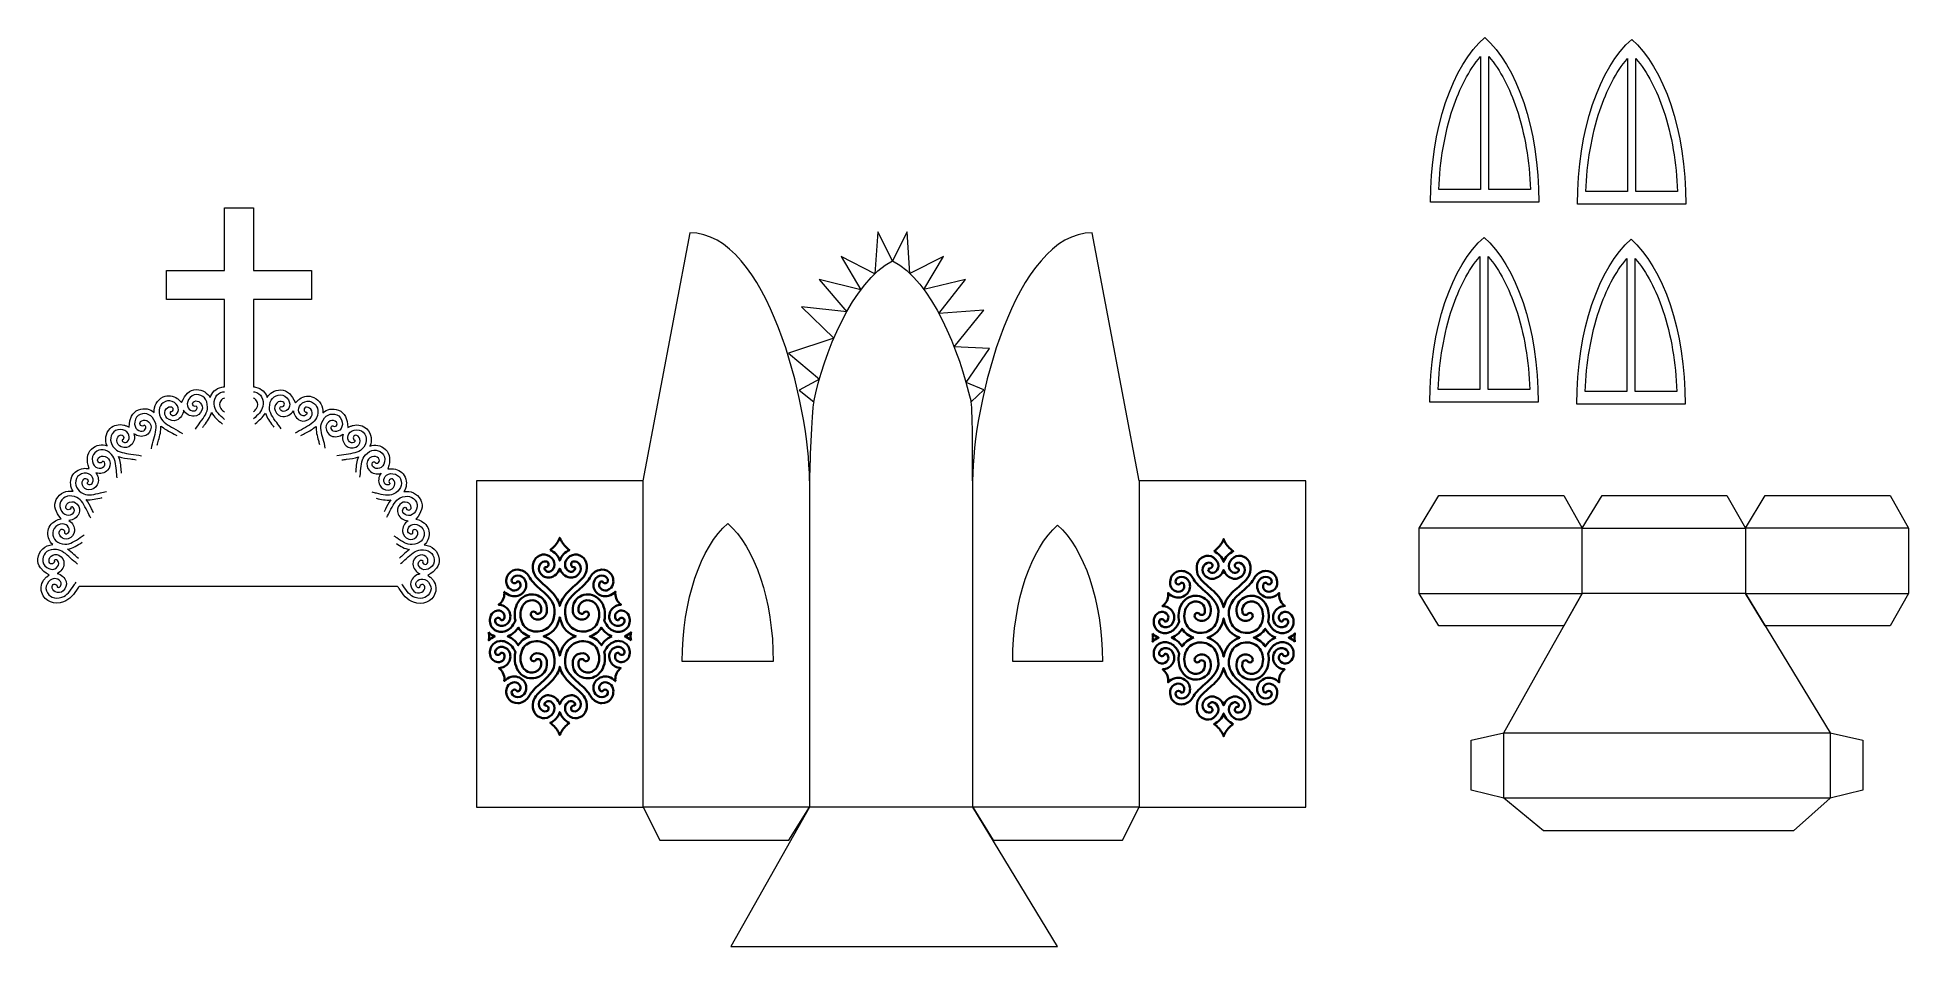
# Model space of a CAD drawing. Header units: centimetres. Extents: x -24.1 to 27.6, y -9.6 to 15.5.
import ezdxf
from ezdxf.lldxf.tags import DXFTag

# ---------------------------------------------------------------- set-up
doc = ezdxf.new("R2010")
doc.units = ezdxf.units.CM
doc.header["$MEASUREMENT"] = 0
doc.layers.add('Camada 1', color=7, linetype='Continuous')
tags = doc.linetypes.add('New Line1', pattern=[0.8, 0.5, -0.3]).pattern_tags.tags
tags[6:7] = [DXFTag(74, 4), DXFTag(75, 0), DXFTag(340, '0'), DXFTag(46, 1.0), DXFTag(50, 0.0), DXFTag(44, 0.0), DXFTag(45, 0.0)]
tags[4:5] = [DXFTag(74, 4), DXFTag(75, 0), DXFTag(340, '0'), DXFTag(46, 1.0), DXFTag(50, 0.0), DXFTag(44, 0.0), DXFTag(45, 0.0)]
tags = doc.linetypes.add('New Line2', pattern=[0.8, 0.5, -0.3]).pattern_tags.tags
tags[6:7] = [DXFTag(74, 4), DXFTag(75, 0), DXFTag(340, '0'), DXFTag(46, 1.0), DXFTag(50, 0.0), DXFTag(44, 0.0), DXFTag(45, 0.0)]
tags[4:5] = [DXFTag(74, 4), DXFTag(75, 0), DXFTag(340, '0'), DXFTag(46, 1.0), DXFTag(50, 0.0), DXFTag(44, 0.0), DXFTag(45, 0.0)]
tags = doc.linetypes.add('New Line3', pattern=[0.8, 0.5, -0.3]).pattern_tags.tags
tags[6:7] = [DXFTag(74, 4), DXFTag(75, 0), DXFTag(340, '0'), DXFTag(46, 1.0), DXFTag(50, 0.0), DXFTag(44, 0.0), DXFTag(45, 0.0)]
tags[4:5] = [DXFTag(74, 4), DXFTag(75, 0), DXFTag(340, '0'), DXFTag(46, 1.0), DXFTag(50, 0.0), DXFTag(44, 0.0), DXFTag(45, 0.0)]
tags = doc.linetypes.add('New Line4', pattern=[0.8, 0.5, -0.3]).pattern_tags.tags
tags[6:7] = [DXFTag(74, 4), DXFTag(75, 0), DXFTag(340, '0'), DXFTag(46, 1.0), DXFTag(50, 0.0), DXFTag(44, 0.0), DXFTag(45, 0.0)]
tags[4:5] = [DXFTag(74, 4), DXFTag(75, 0), DXFTag(340, '0'), DXFTag(46, 1.0), DXFTag(50, 0.0), DXFTag(44, 0.0), DXFTag(45, 0.0)]
tags = doc.linetypes.add('New Line5', pattern=[0.8, 0.5, -0.3]).pattern_tags.tags
tags[6:7] = [DXFTag(74, 4), DXFTag(75, 0), DXFTag(340, '0'), DXFTag(46, 1.0), DXFTag(50, 0.0), DXFTag(44, 0.0), DXFTag(45, 0.0)]
tags[4:5] = [DXFTag(74, 4), DXFTag(75, 0), DXFTag(340, '0'), DXFTag(46, 1.0), DXFTag(50, 0.0), DXFTag(44, 0.0), DXFTag(45, 0.0)]
tags = doc.linetypes.add('New Line6', pattern=[0.8, 0.5, -0.3]).pattern_tags.tags
tags[6:7] = [DXFTag(74, 4), DXFTag(75, 0), DXFTag(340, '0'), DXFTag(46, 1.0), DXFTag(50, 0.0), DXFTag(44, 0.0), DXFTag(45, 0.0)]
tags[4:5] = [DXFTag(74, 4), DXFTag(75, 0), DXFTag(340, '0'), DXFTag(46, 1.0), DXFTag(50, 0.0), DXFTag(44, 0.0), DXFTag(45, 0.0)]
tags = doc.linetypes.add('New Line7', pattern=[0.8, 0.5, -0.3]).pattern_tags.tags
tags[6:7] = [DXFTag(74, 4), DXFTag(75, 0), DXFTag(340, '0'), DXFTag(46, 1.0), DXFTag(50, 0.0), DXFTag(44, 0.0), DXFTag(45, 0.0)]
tags[4:5] = [DXFTag(74, 4), DXFTag(75, 0), DXFTag(340, '0'), DXFTag(46, 1.0), DXFTag(50, 0.0), DXFTag(44, 0.0), DXFTag(45, 0.0)]
tags = doc.linetypes.add('New Line8', pattern=[0.8, 0.5, -0.3]).pattern_tags.tags
tags[6:7] = [DXFTag(74, 4), DXFTag(75, 0), DXFTag(340, '0'), DXFTag(46, 1.0), DXFTag(50, 0.0), DXFTag(44, 0.0), DXFTag(45, 0.0)]
tags[4:5] = [DXFTag(74, 4), DXFTag(75, 0), DXFTag(340, '0'), DXFTag(46, 1.0), DXFTag(50, 0.0), DXFTag(44, 0.0), DXFTag(45, 0.0)]
tags = doc.linetypes.add('New Line9', pattern=[0.8, 0.5, -0.3]).pattern_tags.tags
tags[6:7] = [DXFTag(74, 4), DXFTag(75, 0), DXFTag(340, '0'), DXFTag(46, 1.0), DXFTag(50, 0.0), DXFTag(44, 0.0), DXFTag(45, 0.0)]
tags[4:5] = [DXFTag(74, 4), DXFTag(75, 0), DXFTag(340, '0'), DXFTag(46, 1.0), DXFTag(50, 0.0), DXFTag(44, 0.0), DXFTag(45, 0.0)]

msp = doc.modelspace()

# ---------------------------------------------------------------- linework, layer by layer
at = {"layer": 'Camada 1', "color": 250, "lineweight": 20}
for points, knots in [([(15.8847, 15.47445), (15.00363, 14.70435), (14.38849, 12.95763), (14.38849, 10.92574), (14.38849, 10.92574), (14.38849, 10.92574), (17.38091, 10.92574), (17.38091, 10.92574), (17.38091, 10.92574), (17.38091, 12.95763), (16.76577, 14.70435), (15.8847, 15.47445)], [0, 0, 0, 0, 0.25, 0.25, 0.25, 0.25, 0.5, 0.5, 0.5, 0.5, 1, 1, 1, 1]), ([(19.9423, 15.42093), (19.06123, 14.65083), (18.44609, 12.90411), (18.44609, 10.87222), (18.44609, 10.87222), (18.44609, 10.87222), (21.43851, 10.87222), (21.43851, 10.87222), (21.43851, 10.87222), (21.43851, 12.90411), (20.82337, 14.65083), (19.9423, 15.42093)], [0, 0, 0, 0, 0.25, 0.25, 0.25, 0.25, 0.5, 0.5, 0.5, 0.5, 1, 1, 1, 1]), ([(15.77209, 11.27551), (15.77209, 11.27551), (15.77209, 14.9446), (15.77209, 14.9446), (15.77209, 14.9446), (15.44858, 14.57231), (15.19116, 14.06395), (15.00594, 13.51169), (15.00594, 13.51169), (14.77469, 12.82217), (14.64907, 12.05116), (14.6202, 11.27551), (14.6202, 11.27551), (14.6202, 11.27551), (15.77209, 11.27551), (15.77209, 11.27551)], [0, 0, 0, 0, 0.2, 0.2, 0.2, 0.2, 0.4, 0.4, 0.4, 0.4, 0.6, 0.6, 0.6, 0.6, 1, 1, 1, 1]), ([(15.9973, 14.94462), (15.9973, 14.94462), (15.9973, 11.27551), (15.9973, 11.27551), (15.9973, 11.27551), (15.9973, 11.27551), (17.1492, 11.27551), (17.1492, 11.27551), (17.1492, 11.27551), (17.12032, 12.05116), (16.99471, 12.82217), (16.76346, 13.51169), (16.76346, 13.51169), (16.57825, 14.06395), (16.32082, 14.57232), (15.9973, 14.94462)], [0, 0, 0, 0, 0.2, 0.2, 0.2, 0.2, 0.4, 0.4, 0.4, 0.4, 0.6, 0.6, 0.6, 0.6, 1, 1, 1, 1]), ([(19.82969, 11.22199), (19.82969, 11.22199), (19.82969, 14.89108), (19.82969, 14.89108), (19.82969, 14.89108), (19.50618, 14.51879), (19.24876, 14.01043), (19.06354, 13.45817), (19.06354, 13.45817), (18.83229, 12.76865), (18.70667, 11.99764), (18.6778, 11.22199), (18.6778, 11.22199), (18.6778, 11.22199), (19.82969, 11.22199), (19.82969, 11.22199)], [0, 0, 0, 0, 0.2, 0.2, 0.2, 0.2, 0.4, 0.4, 0.4, 0.4, 0.6, 0.6, 0.6, 0.6, 1, 1, 1, 1]), ([(20.0549, 14.8911), (20.0549, 14.8911), (20.0549, 11.22199), (20.0549, 11.22199), (20.0549, 11.22199), (20.0549, 11.22199), (21.2068, 11.22199), (21.2068, 11.22199), (21.2068, 11.22199), (21.17792, 11.99764), (21.05231, 12.76865), (20.82106, 13.45817), (20.82106, 13.45817), (20.63585, 14.01043), (20.37842, 14.5188), (20.0549, 14.8911)], [0, 0, 0, 0, 0.2, 0.2, 0.2, 0.2, 0.4, 0.4, 0.4, 0.4, 0.6, 0.6, 0.6, 0.6, 1, 1, 1, 1]), ([(-18.49393, 0.32158), (-18.49393, 0.32158), (-14.11742, 0.32178), (-14.11742, 0.32178), (-14.11742, 0.32178), (-14.10321, 0.30128), (-14.0893, 0.28078), (-14.07556, 0.26059), (-14.07556, 0.26059), (-13.97283, 0.10969), (-13.85982, -0.05954), (-13.67714, -0.11851), (-13.67714, -0.11851), (-13.42501, -0.19989), (-13.17201, -0.11898), (-13.07763, 0.14313), (-13.07763, 0.14313), (-13.03081, 0.27315), (-13.07292, 0.41981), (-13.16018, 0.5225), (-13.16018, 0.5225), (-13.17766, 0.54306), (-13.19703, 0.56192), (-13.21795, 0.57864), (-13.21795, 0.57864), (-13.21795, 0.57864), (-13.28264, 0.62927), (-13.28264, 0.62927), (-13.28264, 0.62927), (-13.28264, 0.62927), (-13.19788, 0.67787), (-13.19788, 0.67787), (-13.19788, 0.67787), (-13.19788, 0.67787), (-13.13678, 0.72278), (-13.13678, 0.72278), (-13.13678, 0.72278), (-13.13678, 0.72278), (-13.13677, 0.72279), (-13.13677, 0.72279), (-13.13677, 0.72279), (-13.13676, 0.72278), (-13.13676, 0.72278), (-13.13676, 0.72278), (-13.13676, 0.72278), (-13.13676, 0.72278), (-13.04005, 0.82059), (-13.04005, 0.82059), (-13.04005, 0.82059), (-12.9878, 0.89344), (-12.9587, 0.98223), (-12.96899, 1.07292), (-12.96899, 1.07292), (-12.99591, 1.31019), (-13.167, 1.4448), (-13.38167, 1.46511), (-13.38167, 1.46511), (-13.29507, 1.5435), (-13.24303, 1.65604), (-13.24606, 1.79758), (-13.24606, 1.79758), (-13.24901, 1.93573), (-13.34095, 2.05751), (-13.45924, 2.12206), (-13.45924, 2.12206), (-13.48293, 2.13498), (-13.50779, 2.14563), (-13.5333, 2.15375), (-13.5333, 2.15375), (-13.5333, 2.15375), (-13.61185, 2.17779), (-13.61185, 2.17779), (-13.61185, 2.17779), (-13.61185, 2.17779), (-13.55017, 2.25356), (-13.55017, 2.25356), (-13.55017, 2.25356), (-13.55017, 2.25356), (-13.50927, 2.31739), (-13.50927, 2.31739), (-13.50927, 2.31739), (-13.50927, 2.31739), (-13.50926, 2.31742), (-13.50926, 2.31742), (-13.50926, 2.31742), (-13.50924, 2.31741), (-13.50924, 2.31741), (-13.50924, 2.31741), (-13.50924, 2.31741), (-13.50924, 2.31741), (-13.45407, 2.44341), (-13.45407, 2.44341), (-13.45407, 2.44341), (-13.43145, 2.53015), (-13.43615, 2.62346), (-13.47829, 2.70443), (-13.47829, 2.70443), (-13.578, 2.89596), (-13.7576, 2.96681), (-13.94462, 2.9357), (-13.94462, 2.9357), (-13.86938, 3.04845), (-13.84949, 3.18925), (-13.91104, 3.33968), (-13.91104, 3.33968), (-13.96337, 3.46757), (-14.0929, 3.54827), (-14.22647, 3.56606), (-14.22647, 3.56606), (-14.25321, 3.56961), (-14.28024, 3.57064), (-14.30697, 3.56906), (-14.30697, 3.56906), (-14.30697, 3.56906), (-14.38891, 3.56331), (-14.38891, 3.56331), (-14.38891, 3.56331), (-14.38891, 3.56331), (-14.35854, 3.65618), (-14.35854, 3.65618), (-14.35854, 3.65618), (-14.35854, 3.65618), (-14.34326, 3.73043), (-14.34326, 3.73043), (-14.34326, 3.73043), (-14.34326, 3.73043), (-14.34326, 3.73045), (-14.34326, 3.73045), (-14.34326, 3.73045), (-14.34324, 3.73046), (-14.34324, 3.73046), (-14.34324, 3.73046), (-14.34324, 3.73046), (-14.34324, 3.73046), (-14.33695, 3.86786), (-14.33695, 3.86786), (-14.33695, 3.86786), (-14.34696, 3.95694), (-14.38483, 4.04237), (-14.45321, 4.10281), (-14.45321, 4.10281), (-14.5861, 4.22026), (-14.74011, 4.24238), (-14.88143, 4.19326), (-14.88143, 4.19326), (-14.8139, 4.34917), (-14.83195, 4.52288), (-14.9674, 4.6667), (-14.9674, 4.6667), (-15.06213, 4.76731), (-15.21198, 4.79615), (-15.34304, 4.76483), (-15.34304, 4.76483), (-15.36929, 4.75855), (-15.39488, 4.74982), (-15.41926, 4.73874), (-15.41926, 4.73874), (-15.41926, 4.73874), (-15.49368, 4.70397), (-15.49368, 4.70397), (-15.49368, 4.70397), (-15.49368, 4.70397), (-15.49866, 4.80156), (-15.49866, 4.80156), (-15.49866, 4.80156), (-15.49866, 4.80156), (-15.51103, 4.87635), (-15.51103, 4.87635), (-15.51103, 4.87635), (-15.51103, 4.87635), (-15.51104, 4.87636), (-15.51104, 4.87636), (-15.51104, 4.87636), (-15.51105, 4.87637), (-15.51105, 4.87637), (-15.51105, 4.87637), (-15.51105, 4.87637), (-15.51105, 4.87637), (-15.55446, 5.00688), (-15.55446, 5.00688), (-15.55446, 5.00688), (-15.59578, 5.08644), (-15.66177, 5.1526), (-15.74729, 5.18448), (-15.74729, 5.18448), (-15.91516, 5.24705), (-16.06822, 5.21109), (-16.1829, 5.11229), (-16.1829, 5.11229), (-16.1704, 5.28785), (-16.24893, 5.4502), (-16.43218, 5.53836), (-16.43218, 5.53836), (-16.55671, 5.59826), (-16.70694, 5.57142), (-16.81803, 5.49516), (-16.81803, 5.49516), (-16.84026, 5.47988), (-16.86102, 5.46255), (-16.87982, 5.44345), (-16.87982, 5.44345), (-16.87982, 5.44345), (-16.9368, 5.3843), (-16.9368, 5.3843), (-16.9368, 5.3843), (-16.9368, 5.3843), (-16.97645, 5.4736), (-16.97645, 5.4736), (-16.97645, 5.4736), (-16.97645, 5.4736), (-17.01484, 5.53897), (-17.01484, 5.53897), (-17.01484, 5.53897), (-17.01484, 5.53897), (-17.01485, 5.53898), (-17.01485, 5.53898), (-17.01485, 5.53898), (-17.01486, 5.53899), (-17.01486, 5.53899), (-17.01486, 5.53899), (-17.01486, 5.53899), (-17.01486, 5.53899), (-17.10222, 5.64522), (-17.10222, 5.64522), (-17.10222, 5.64522), (-17.16932, 5.70466), (-17.25467, 5.74273), (-17.34593, 5.74179), (-17.34593, 5.74179), (-17.5172, 5.74004), (-17.64351, 5.65909), (-17.71684, 5.53543), (-17.71684, 5.53543), (-17.76072, 5.67414), (-17.86689, 5.78243), (-18.03545, 5.82177), (-18.03545, 5.82177), (-18.05487, 5.8263), (-18.07442, 5.82895), (-18.09393, 5.82987), (-18.09393, 5.82987), (-18.09393, 5.82987), (-18.09393, 8.24157), (-18.09393, 8.24157), (-18.09393, 8.24157), (-18.09393, 8.24157), (-16.49393, 8.24157), (-16.49393, 8.24157), (-16.49393, 8.24157), (-16.49393, 8.24157), (-16.49393, 9.04157), (-16.49393, 9.04157), (-16.49393, 9.04157), (-16.49393, 9.04157), (-18.09393, 9.04157), (-18.09393, 9.04157), (-18.09393, 9.04157), (-18.09393, 9.04157), (-18.09393, 10.77157), (-18.09393, 10.77157), (-18.09393, 10.77157), (-18.09393, 10.77157), (-18.89393, 10.77157), (-18.89393, 10.77157), (-18.89393, 10.77157), (-18.89393, 10.77157), (-18.89393, 9.04157), (-18.89393, 9.04157), (-18.89393, 9.04157), (-18.89393, 9.04157), (-20.49393, 9.04157), (-20.49393, 9.04157), (-20.49393, 9.04157), (-20.49393, 9.04157), (-20.49393, 8.24157), (-20.49393, 8.24157), (-20.49393, 8.24157), (-20.49393, 8.24157), (-18.89393, 8.24157), (-18.89393, 8.24157), (-18.89393, 8.24157), (-18.89393, 8.24157), (-18.89393, 5.83024), (-18.89393, 5.83024), (-18.89393, 5.83024), (-18.91978, 5.8305), (-18.94579, 5.82779), (-18.97157, 5.82177), (-18.97157, 5.82177), (-19.14169, 5.78207), (-19.24827, 5.6721), (-19.29139, 5.53153), (-19.29139, 5.53153), (-19.36334, 5.66306), (-19.49265, 5.75011), (-19.67031, 5.75193), (-19.67031, 5.75193), (-19.76157, 5.75287), (-19.84692, 5.71479), (-19.91402, 5.65535), (-19.91402, 5.65535), (-19.91402, 5.65535), (-20.00138, 5.54912), (-20.00138, 5.54912), (-20.00138, 5.54912), (-20.00138, 5.54912), (-20.00138, 5.54912), (-20.00139, 5.54911), (-20.00139, 5.54911), (-20.00139, 5.54911), (-20.00139, 5.5491), (-20.00139, 5.5491), (-20.00139, 5.5491), (-20.00139, 5.5491), (-20.03978, 5.48373), (-20.03978, 5.48373), (-20.03978, 5.48373), (-20.03978, 5.48373), (-20.07945, 5.39442), (-20.07945, 5.39442), (-20.07945, 5.39442), (-20.07945, 5.39442), (-20.13643, 5.45358), (-20.13643, 5.45358), (-20.13643, 5.45358), (-20.15522, 5.47267), (-20.17597, 5.49001), (-20.19822, 5.50529), (-20.19822, 5.50529), (-20.30931, 5.58155), (-20.45953, 5.6084), (-20.58406, 5.5485), (-20.58406, 5.5485), (-20.76732, 5.46034), (-20.84584, 5.29798), (-20.83334, 5.12242), (-20.83334, 5.12242), (-20.94802, 5.22122), (-21.10108, 5.25717), (-21.26895, 5.1946), (-21.26895, 5.1946), (-21.35447, 5.16273), (-21.42047, 5.09657), (-21.46178, 5.01701), (-21.46178, 5.01701), (-21.46178, 5.01701), (-21.5052, 4.88651), (-21.5052, 4.88651), (-21.5052, 4.88651), (-21.5052, 4.88651), (-21.5052, 4.88651), (-21.5052, 4.88649), (-21.5052, 4.88649), (-21.5052, 4.88649), (-21.5052, 4.88648), (-21.5052, 4.88648), (-21.5052, 4.88648), (-21.5052, 4.88648), (-21.51758, 4.81169), (-21.51758, 4.81169), (-21.51758, 4.81169), (-21.51758, 4.81169), (-21.52256, 4.7141), (-21.52256, 4.7141), (-21.52256, 4.7141), (-21.52256, 4.7141), (-21.59697, 4.74887), (-21.59697, 4.74887), (-21.59697, 4.74887), (-21.62136, 4.75994), (-21.64695, 4.76869), (-21.6732, 4.77496), (-21.6732, 4.77496), (-21.80426, 4.80628), (-21.95411, 4.77744), (-22.04885, 4.67685), (-22.04885, 4.67685), (-22.18429, 4.53302), (-22.20234, 4.3593), (-22.1348, 4.20338), (-22.1348, 4.20338), (-22.27613, 4.2525), (-22.43013, 4.23039), (-22.56303, 4.11294), (-22.56303, 4.11294), (-22.63142, 4.05251), (-22.66928, 3.96706), (-22.67928, 3.87798), (-22.67928, 3.87798), (-22.67928, 3.87798), (-22.67299, 3.74059), (-22.67299, 3.74059), (-22.67299, 3.74059), (-22.67299, 3.74059), (-22.67299, 3.74059), (-22.67298, 3.74058), (-22.67298, 3.74058), (-22.67298, 3.74058), (-22.67298, 3.74056), (-22.67298, 3.74056), (-22.67298, 3.74056), (-22.67298, 3.74056), (-22.6577, 3.66631), (-22.6577, 3.66631), (-22.6577, 3.66631), (-22.6577, 3.66631), (-22.62733, 3.57343), (-22.62733, 3.57343), (-22.62733, 3.57343), (-22.62733, 3.57343), (-22.70926, 3.57919), (-22.70926, 3.57919), (-22.70926, 3.57919), (-22.736, 3.58077), (-22.76302, 3.57975), (-22.78977, 3.57619), (-22.78977, 3.57619), (-22.92334, 3.5584), (-23.05287, 3.47771), (-23.1052, 3.34982), (-23.1052, 3.34982), (-23.16675, 3.19939), (-23.14686, 3.05858), (-23.07162, 2.94583), (-23.07162, 2.94583), (-23.25865, 2.97693), (-23.43825, 2.90608), (-23.53796, 2.71456), (-23.53796, 2.71456), (-23.5801, 2.63361), (-23.58479, 2.54027), (-23.56216, 2.45353), (-23.56216, 2.45353), (-23.56216, 2.45353), (-23.50698, 2.32755), (-23.50698, 2.32755), (-23.50698, 2.32755), (-23.50698, 2.32755), (-23.50698, 2.32755), (-23.50697, 2.32754), (-23.50697, 2.32754), (-23.50697, 2.32754), (-23.50697, 2.32753), (-23.50697, 2.32753), (-23.50697, 2.32753), (-23.50697, 2.32753), (-23.46606, 2.2637), (-23.46606, 2.2637), (-23.46606, 2.2637), (-23.46606, 2.2637), (-23.40438, 2.18791), (-23.40438, 2.18791), (-23.40438, 2.18791), (-23.40438, 2.18791), (-23.48293, 2.16388), (-23.48293, 2.16388), (-23.48293, 2.16388), (-23.50845, 2.15576), (-23.53331, 2.14511), (-23.557, 2.13219), (-23.557, 2.13219), (-23.67529, 2.06766), (-23.76723, 1.94586), (-23.77019, 1.80771), (-23.77019, 1.80771), (-23.77321, 1.66617), (-23.72118, 1.55362), (-23.63457, 1.47523), (-23.63457, 1.47523), (-23.84925, 1.45491), (-24.02033, 1.32032), (-24.04725, 1.08304), (-24.04725, 1.08304), (-24.05755, 0.99236), (-24.02842, 0.90356), (-23.97618, 0.83072), (-23.97618, 0.83072), (-23.97618, 0.83072), (-23.87947, 0.73292), (-23.87947, 0.73292), (-23.87947, 0.73292), (-23.87947, 0.73292), (-23.87947, 0.73292), (-23.87946, 0.73291), (-23.87946, 0.73291), (-23.87946, 0.73291), (-23.87945, 0.73291), (-23.87945, 0.73291), (-23.87945, 0.73291), (-23.87945, 0.73291), (-23.81836, 0.68801), (-23.81836, 0.68801), (-23.81836, 0.68801), (-23.81836, 0.68801), (-23.7336, 0.6394), (-23.7336, 0.6394), (-23.7336, 0.6394), (-23.7336, 0.6394), (-23.79829, 0.58879), (-23.79829, 0.58879), (-23.79829, 0.58879), (-23.8192, 0.57205), (-23.83858, 0.55319), (-23.85606, 0.53263), (-23.85606, 0.53263), (-23.94332, 0.42994), (-23.98543, 0.28327), (-23.93862, 0.15326), (-23.93862, 0.15326), (-23.84424, -0.10884), (-23.59123, -0.18977), (-23.33909, -0.10838), (-23.33909, -0.10838), (-23.15643, -0.04941), (-23.0434, 0.11982), (-22.94068, 0.27072), (-22.94068, 0.27072), (-22.92925, 0.28752), (-22.9177, 0.30453), (-22.90596, 0.32158), (-22.90596, 0.32158), (-22.90596, 0.32158), (-18.49393, 0.32158), (-18.49393, 0.32158)], [0, 0, 0, 0, 0.00757576, 0.00757576, 0.00757576, 0.00757576, 0.01515152, 0.01515152, 0.01515152, 0.01515152, 0.02272727, 0.02272727, 0.02272727, 0.02272727, 0.03030303, 0.03030303, 0.03030303, 0.03030303, 0.03787879, 0.03787879, 0.03787879, 0.03787879, 0.04545455, 0.04545455, 0.04545455, 0.04545455, 0.0530303, 0.0530303, 0.0530303, 0.0530303, 0.06060606, 0.06060606, 0.06060606, 0.06060606, 0.06818182, 0.06818182, 0.06818182, 0.06818182, 0.07575758, 0.07575758, 0.07575758, 0.07575758, 0.08333333, 0.08333333, 0.08333333, 0.08333333, 0.09090909, 0.09090909, 0.09090909, 0.09090909, 0.09848485, 0.09848485, 0.09848485, 0.09848485, 0.10606061, 0.10606061, 0.10606061, 0.10606061, 0.11363636, 0.11363636, 0.11363636, 0.11363636, 0.12121212, 0.12121212, 0.12121212, 0.12121212, 0.12878788, 0.12878788, 0.12878788, 0.12878788, 0.13636364, 0.13636364, 0.13636364, 0.13636364, 0.14393939, 0.14393939, 0.14393939, 0.14393939, 0.15151515, 0.15151515, 0.15151515, 0.15151515, 0.15909091, 0.15909091, 0.15909091, 0.15909091, 0.16666667, 0.16666667, 0.16666667, 0.16666667, 0.17424242, 0.17424242, 0.17424242, 0.17424242, 0.18181818, 0.18181818, 0.18181818, 0.18181818, 0.18939394, 0.18939394, 0.18939394, 0.18939394, 0.1969697, 0.1969697, 0.1969697, 0.1969697, 0.20454545, 0.20454545, 0.20454545, 0.20454545, 0.21212121, 0.21212121, 0.21212121, 0.21212121, 0.21969697, 0.21969697, 0.21969697, 0.21969697, 0.22727273, 0.22727273, 0.22727273, 0.22727273, 0.23484848, 0.23484848, 0.23484848, 0.23484848, 0.24242424, 0.24242424, 0.24242424, 0.24242424, 0.25, 0.25, 0.25, 0.25, 0.25757576, 0.25757576, 0.25757576, 0.25757576, 0.26515152, 0.26515152, 0.26515152, 0.26515152, 0.27272727, 0.27272727, 0.27272727, 0.27272727, 0.28030303, 0.28030303, 0.28030303, 0.28030303, 0.28787879, 0.28787879, 0.28787879, 0.28787879, 0.29545455, 0.29545455, 0.29545455, 0.29545455, 0.3030303, 0.3030303, 0.3030303, 0.3030303, 0.31060606, 0.31060606, 0.31060606, 0.31060606, 0.31818182, 0.31818182, 0.31818182, 0.31818182, 0.32575758, 0.32575758, 0.32575758, 0.32575758, 0.33333333, 0.33333333, 0.33333333, 0.33333333, 0.34090909, 0.34090909, 0.34090909, 0.34090909, 0.34848485, 0.34848485, 0.34848485, 0.34848485, 0.35606061, 0.35606061, 0.35606061, 0.35606061, 0.36363636, 0.36363636, 0.36363636, 0.36363636, 0.37121212, 0.37121212, 0.37121212, 0.37121212, 0.37878788, 0.37878788, 0.37878788, 0.37878788, 0.38636364, 0.38636364, 0.38636364, 0.38636364, 0.39393939, 0.39393939, 0.39393939, 0.39393939, 0.40151515, 0.40151515, 0.40151515, 0.40151515, 0.40909091, 0.40909091, 0.40909091, 0.40909091, 0.41666667, 0.41666667, 0.41666667, 0.41666667, 0.42424242, 0.42424242, 0.42424242, 0.42424242, 0.43181818, 0.43181818, 0.43181818, 0.43181818, 0.43939394, 0.43939394, 0.43939394, 0.43939394, 0.4469697, 0.4469697, 0.4469697, 0.4469697, 0.45454545, 0.45454545, 0.45454545, 0.45454545, 0.46212121, 0.46212121, 0.46212121, 0.46212121, 0.46969697, 0.46969697, 0.46969697, 0.46969697, 0.47727273, 0.47727273, 0.47727273, 0.47727273, 0.48484848, 0.48484848, 0.48484848, 0.48484848, 0.49242424, 0.49242424, 0.49242424, 0.49242424, 0.5, 0.5, 0.5, 0.5, 0.50757576, 0.50757576, 0.50757576, 0.50757576, 0.51515152, 0.51515152, 0.51515152, 0.51515152, 0.52272727, 0.52272727, 0.52272727, 0.52272727, 0.53030303, 0.53030303, 0.53030303, 0.53030303, 0.53787879, 0.53787879, 0.53787879, 0.53787879, 0.54545455, 0.54545455, 0.54545455, 0.54545455, 0.5530303, 0.5530303, 0.5530303, 0.5530303, 0.56060606, 0.56060606, 0.56060606, 0.56060606, 0.56818182, 0.56818182, 0.56818182, 0.56818182, 0.57575758, 0.57575758, 0.57575758, 0.57575758, 0.58333333, 0.58333333, 0.58333333, 0.58333333, 0.59090909, 0.59090909, 0.59090909, 0.59090909, 0.59848485, 0.59848485, 0.59848485, 0.59848485, 0.60606061, 0.60606061, 0.60606061, 0.60606061, 0.61363636, 0.61363636, 0.61363636, 0.61363636, 0.62121212, 0.62121212, 0.62121212, 0.62121212, 0.62878788, 0.62878788, 0.62878788, 0.62878788, 0.63636364, 0.63636364, 0.63636364, 0.63636364, 0.64393939, 0.64393939, 0.64393939, 0.64393939, 0.65151515, 0.65151515, 0.65151515, 0.65151515, 0.65909091, 0.65909091, 0.65909091, 0.65909091, 0.66666667, 0.66666667, 0.66666667, 0.66666667, 0.67424242, 0.67424242, 0.67424242, 0.67424242, 0.68181818, 0.68181818, 0.68181818, 0.68181818, 0.68939394, 0.68939394, 0.68939394, 0.68939394, 0.6969697, 0.6969697, 0.6969697, 0.6969697, 0.70454545, 0.70454545, 0.70454545, 0.70454545, 0.71212121, 0.71212121, 0.71212121, 0.71212121, 0.71969697, 0.71969697, 0.71969697, 0.71969697, 0.72727273, 0.72727273, 0.72727273, 0.72727273, 0.73484848, 0.73484848, 0.73484848, 0.73484848, 0.74242424, 0.74242424, 0.74242424, 0.74242424, 0.75, 0.75, 0.75, 0.75, 0.75757576, 0.75757576, 0.75757576, 0.75757576, 0.76515152, 0.76515152, 0.76515152, 0.76515152, 0.77272727, 0.77272727, 0.77272727, 0.77272727, 0.78030303, 0.78030303, 0.78030303, 0.78030303, 0.78787879, 0.78787879, 0.78787879, 0.78787879, 0.79545455, 0.79545455, 0.79545455, 0.79545455, 0.8030303, 0.8030303, 0.8030303, 0.8030303, 0.81060606, 0.81060606, 0.81060606, 0.81060606, 0.81818182, 0.81818182, 0.81818182, 0.81818182, 0.82575758, 0.82575758, 0.82575758, 0.82575758, 0.83333333, 0.83333333, 0.83333333, 0.83333333, 0.84090909, 0.84090909, 0.84090909, 0.84090909, 0.84848485, 0.84848485, 0.84848485, 0.84848485, 0.85606061, 0.85606061, 0.85606061, 0.85606061, 0.86363636, 0.86363636, 0.86363636, 0.86363636, 0.87121212, 0.87121212, 0.87121212, 0.87121212, 0.87878788, 0.87878788, 0.87878788, 0.87878788, 0.88636364, 0.88636364, 0.88636364, 0.88636364, 0.89393939, 0.89393939, 0.89393939, 0.89393939, 0.90151515, 0.90151515, 0.90151515, 0.90151515, 0.90909091, 0.90909091, 0.90909091, 0.90909091, 0.91666667, 0.91666667, 0.91666667, 0.91666667, 0.92424242, 0.92424242, 0.92424242, 0.92424242, 0.93181818, 0.93181818, 0.93181818, 0.93181818, 0.93939394, 0.93939394, 0.93939394, 0.93939394, 0.9469697, 0.9469697, 0.9469697, 0.9469697, 0.95454545, 0.95454545, 0.95454545, 0.95454545, 0.96212121, 0.96212121, 0.96212121, 0.96212121, 0.96969697, 0.96969697, 0.96969697, 0.96969697, 0.97727273, 0.97727273, 0.97727273, 0.97727273, 0.98484848, 0.98484848, 0.98484848, 0.98484848, 1, 1, 1, 1]), ([(-7.34792, 3.23666), (-7.34792, 3.23666), (-6.05214, 10.0814), (-6.05214, 10.0814), (-6.05214, 10.0814), (-3.92557, 10.0814), (-2.74987, 5.36324), (-2.74987, 3.23666), (-2.74987, 3.23666), (-2.74987, 3.5324), (-2.6865, 5.13202), (-2.63397, 5.41061), (-2.63397, 5.41061), (-2.63397, 5.41061), (-3.03812, 5.73534), (-3.03812, 5.73534), (-3.03812, 5.73534), (-3.03812, 5.73534), (-2.47724, 6.04336), (-2.47724, 6.04336), (-2.47724, 6.04336), (-2.47724, 6.04336), (-3.32936, 6.75685), (-3.32936, 6.75685), (-3.32936, 6.75685), (-3.32936, 6.75685), (-2.07577, 7.17177), (-2.07577, 7.17177), (-2.07577, 7.17177), (-2.07577, 7.17177), (-2.96756, 8.04108), (-2.96756, 8.04108), (-2.96756, 8.04108), (-2.96756, 8.04108), (-1.72095, 7.9006), (-1.72095, 7.9006), (-1.72095, 7.9006), (-1.72095, 7.9006), (-2.47804, 8.78782), (-2.47804, 8.78782), (-2.47804, 8.78782), (-2.47804, 8.78782), (-1.33304, 8.50844), (-1.33304, 8.50844), (-1.33304, 8.50844), (-1.33304, 8.50844), (-1.87521, 9.42609), (-1.87521, 9.42609), (-1.87521, 9.42609), (-1.87521, 9.42609), (-0.94903, 8.94964), (-0.94903, 8.94964), (-0.94903, 8.94964), (-0.94903, 8.94964), (-0.86617, 10.10894), (-0.86617, 10.10894), (-0.86617, 10.10894), (-0.86617, 10.10894), (-0.46195, 9.30386), (-0.46195, 9.30386), (-0.46195, 9.30386), (-0.46195, 9.30386), (-0.05773, 10.10894), (-0.05773, 10.10894), (-0.05773, 10.10894), (-0.05773, 10.10894), (0.02093, 8.9571), (0.02093, 8.9571), (0.02093, 8.9571), (0.02093, 8.9571), (0.95132, 9.42609), (0.95132, 9.42609), (0.95132, 9.42609), (0.95132, 9.42609), (0.40828, 8.51509), (0.40828, 8.51509), (0.40828, 8.51509), (0.40828, 8.51509), (1.55415, 8.78782), (1.55415, 8.78782), (1.55415, 8.78782), (1.55415, 8.78782), (0.82048, 7.8571), (0.82048, 7.8571), (0.82048, 7.8571), (0.82048, 7.8571), (2.06155, 7.94574), (2.06155, 7.94574), (2.06155, 7.94574), (2.06155, 7.94574), (1.24188, 6.93184), (1.24188, 6.93184), (1.24188, 6.93184), (1.24188, 6.93184), (2.21478, 6.88794), (2.21478, 6.88794), (2.21478, 6.88794), (2.21478, 6.88794), (1.57013, 5.95037), (1.57013, 5.95037), (1.57013, 5.95037), (1.57013, 5.95037), (2.0606, 5.74725), (2.0606, 5.74725), (2.0606, 5.74725), (2.0606, 5.74725), (1.71006, 5.4106), (1.71006, 5.4106), (1.71006, 5.4106), (1.7626, 5.13201), (1.75083, 3.53239), (1.75083, 3.23666), (1.75083, 3.23666), (1.75083, 5.36324), (2.92652, 10.0814), (5.05309, 10.0814), (5.05309, 10.0814), (5.05309, 10.0814), (6.34888, 3.23666), (6.34888, 3.23666), (6.34888, 3.23666), (6.34888, 3.23666), (10.94692, 3.23666), (10.94692, 3.23666), (10.94692, 3.23666), (10.94692, 3.23666), (10.94692, -5.77201), (10.94692, -5.77201), (10.94692, -5.77201), (10.94692, -5.77201), (6.34888, -5.77201), (6.34888, -5.77201), (6.34888, -5.77201), (6.34888, -5.77201), (5.88522, -6.68833), (5.88522, -6.68833), (5.88522, -6.68833), (5.88522, -6.68833), (2.3218, -6.68833), (2.3218, -6.68833), (2.3218, -6.68833), (2.3218, -6.68833), (1.75446, -5.77201), (1.75446, -5.77201), (1.75446, -5.77201), (1.75446, -5.77201), (2.92312, -7.69727), (2.92312, -7.69727), (2.92312, -7.69727), (2.92312, -7.69727), (4.09178, -9.6225), (4.09178, -9.6225), (4.09178, -9.6225), (4.09178, -9.6225), (-4.9169, -9.6225), (-4.9169, -9.6225), (-4.9169, -9.6225), (-4.9169, -9.6225), (-3.83339, -7.69726), (-3.83339, -7.69726), (-3.83339, -7.69726), (-3.83339, -7.69726), (-2.74987, -5.77201), (-2.74987, -5.77201), (-2.74987, -5.77201), (-2.74987, -5.77201), (-3.31721, -6.68833), (-3.31721, -6.68833), (-3.31721, -6.68833), (-3.31721, -6.68833), (-6.88063, -6.68833), (-6.88063, -6.68833), (-6.88063, -6.68833), (-6.88063, -6.68833), (-7.34429, -5.77201), (-7.34429, -5.77201), (-7.34429, -5.77201), (-7.34429, -5.77201), (-11.94234, -5.77201), (-11.94234, -5.77201), (-11.94234, -5.77201), (-11.94234, -5.77201), (-11.94234, 3.23666), (-11.94234, 3.23666), (-11.94234, 3.23666), (-11.94234, 3.23666), (-7.34792, 3.23666), (-7.34792, 3.23666)], [0, 0, 0, 0, 0.02083333, 0.02083333, 0.02083333, 0.02083333, 0.04166667, 0.04166667, 0.04166667, 0.04166667, 0.0625, 0.0625, 0.0625, 0.0625, 0.08333333, 0.08333333, 0.08333333, 0.08333333, 0.10416667, 0.10416667, 0.10416667, 0.10416667, 0.125, 0.125, 0.125, 0.125, 0.14583333, 0.14583333, 0.14583333, 0.14583333, 0.16666667, 0.16666667, 0.16666667, 0.16666667, 0.1875, 0.1875, 0.1875, 0.1875, 0.20833333, 0.20833333, 0.20833333, 0.20833333, 0.22916667, 0.22916667, 0.22916667, 0.22916667, 0.25, 0.25, 0.25, 0.25, 0.27083333, 0.27083333, 0.27083333, 0.27083333, 0.29166667, 0.29166667, 0.29166667, 0.29166667, 0.3125, 0.3125, 0.3125, 0.3125, 0.33333333, 0.33333333, 0.33333333, 0.33333333, 0.35416667, 0.35416667, 0.35416667, 0.35416667, 0.375, 0.375, 0.375, 0.375, 0.39583333, 0.39583333, 0.39583333, 0.39583333, 0.41666667, 0.41666667, 0.41666667, 0.41666667, 0.4375, 0.4375, 0.4375, 0.4375, 0.45833333, 0.45833333, 0.45833333, 0.45833333, 0.47916667, 0.47916667, 0.47916667, 0.47916667, 0.5, 0.5, 0.5, 0.5, 0.52083333, 0.52083333, 0.52083333, 0.52083333, 0.54166667, 0.54166667, 0.54166667, 0.54166667, 0.5625, 0.5625, 0.5625, 0.5625, 0.58333333, 0.58333333, 0.58333333, 0.58333333, 0.60416667, 0.60416667, 0.60416667, 0.60416667, 0.625, 0.625, 0.625, 0.625, 0.64583333, 0.64583333, 0.64583333, 0.64583333, 0.66666667, 0.66666667, 0.66666667, 0.66666667, 0.6875, 0.6875, 0.6875, 0.6875, 0.70833333, 0.70833333, 0.70833333, 0.70833333, 0.72916667, 0.72916667, 0.72916667, 0.72916667, 0.75, 0.75, 0.75, 0.75, 0.77083333, 0.77083333, 0.77083333, 0.77083333, 0.79166667, 0.79166667, 0.79166667, 0.79166667, 0.8125, 0.8125, 0.8125, 0.8125, 0.83333333, 0.83333333, 0.83333333, 0.83333333, 0.85416667, 0.85416667, 0.85416667, 0.85416667, 0.875, 0.875, 0.875, 0.875, 0.89583333, 0.89583333, 0.89583333, 0.89583333, 0.91666667, 0.91666667, 0.91666667, 0.91666667, 0.9375, 0.9375, 0.9375, 0.9375, 0.95833333, 0.95833333, 0.95833333, 0.95833333, 1, 1, 1, 1]), ([(15.86642, 9.95528), (14.98535, 9.18518), (14.37021, 7.43846), (14.37021, 5.40657), (14.37021, 5.40657), (14.37021, 5.40657), (17.36263, 5.40657), (17.36263, 5.40657), (17.36263, 5.40657), (17.36263, 7.43846), (16.74749, 9.18518), (15.86642, 9.95528)], [0, 0, 0, 0, 0.25, 0.25, 0.25, 0.25, 0.5, 0.5, 0.5, 0.5, 1, 1, 1, 1]), ([(19.92402, 9.90176), (19.04295, 9.13166), (18.42781, 7.38494), (18.42781, 5.35305), (18.42781, 5.35305), (18.42781, 5.35305), (21.42023, 5.35305), (21.42023, 5.35305), (21.42023, 5.35305), (21.42023, 7.38494), (20.80509, 9.13166), (19.92402, 9.90176)], [0, 0, 0, 0, 0.25, 0.25, 0.25, 0.25, 0.5, 0.5, 0.5, 0.5, 1, 1, 1, 1]), ([(15.75381, 5.75634), (15.75381, 5.75634), (15.75381, 9.42543), (15.75381, 9.42543), (15.75381, 9.42543), (15.4303, 9.05314), (15.17288, 8.54478), (14.98766, 7.99252), (14.98766, 7.99252), (14.75641, 7.303), (14.63079, 6.53199), (14.60192, 5.75634), (14.60192, 5.75634), (14.60192, 5.75634), (15.75381, 5.75634), (15.75381, 5.75634)], [0, 0, 0, 0, 0.2, 0.2, 0.2, 0.2, 0.4, 0.4, 0.4, 0.4, 0.6, 0.6, 0.6, 0.6, 1, 1, 1, 1]), ([(15.97902, 9.42545), (15.97902, 9.42545), (15.97902, 5.75634), (15.97902, 5.75634), (15.97902, 5.75634), (15.97902, 5.75634), (17.13092, 5.75634), (17.13092, 5.75634), (17.13092, 5.75634), (17.10204, 6.53199), (16.97643, 7.303), (16.74518, 7.99252), (16.74518, 7.99252), (16.55997, 8.54478), (16.30254, 9.05315), (15.97902, 9.42545)], [0, 0, 0, 0, 0.2, 0.2, 0.2, 0.2, 0.4, 0.4, 0.4, 0.4, 0.6, 0.6, 0.6, 0.6, 1, 1, 1, 1]), ([(19.81141, 5.70282), (19.81141, 5.70282), (19.81141, 9.37191), (19.81141, 9.37191), (19.81141, 9.37191), (19.4879, 8.99962), (19.23048, 8.49126), (19.04526, 7.939), (19.04526, 7.939), (18.81401, 7.24948), (18.68839, 6.47847), (18.65952, 5.70282), (18.65952, 5.70282), (18.65952, 5.70282), (19.81141, 5.70282), (19.81141, 5.70282)], [0, 0, 0, 0, 0.2, 0.2, 0.2, 0.2, 0.4, 0.4, 0.4, 0.4, 0.6, 0.6, 0.6, 0.6, 1, 1, 1, 1]), ([(20.03662, 9.37193), (20.03662, 9.37193), (20.03662, 5.70282), (20.03662, 5.70282), (20.03662, 5.70282), (20.03662, 5.70282), (21.18852, 5.70282), (21.18852, 5.70282), (21.18852, 5.70282), (21.15964, 6.47847), (21.03403, 7.24948), (20.80278, 7.939), (20.80278, 7.939), (20.61757, 8.49126), (20.36014, 8.99963), (20.03662, 9.37193)], [0, 0, 0, 0, 0.2, 0.2, 0.2, 0.2, 0.4, 0.4, 0.4, 0.4, 0.6, 0.6, 0.6, 0.6, 1, 1, 1, 1]), ([(-18.89393, 4.93019), (-19.02216, 5.04138), (-19.14085, 5.14767), (-19.16776, 5.28311), (-19.16776, 5.28311), (-19.20907, 5.49144), (-19.12209, 5.64713), (-18.94068, 5.68948), (-18.94068, 5.68948), (-18.92555, 5.69301), (-18.90987, 5.69457), (-18.89393, 5.6943)], [0, 0, 0, 0, 0.25, 0.25, 0.25, 0.25, 0.5, 0.5, 0.5, 0.5, 1, 1, 1, 1]), ([(-18.09393, 5.69372), (-18.08458, 5.69298), (-18.07536, 5.69158), (-18.06634, 5.68948), (-18.06634, 5.68948), (-17.88492, 5.64713), (-17.79794, 5.49144), (-17.83926, 5.28311), (-17.83926, 5.28311), (-17.86481, 5.15444), (-17.97321, 5.05208), (-18.09393, 4.94684)], [0, 0, 0, 0, 0.25, 0.25, 0.25, 0.25, 0.5, 0.5, 0.5, 0.5, 1, 1, 1, 1]), ([(-19.88425, 5.4803), (-19.9298, 5.40274), (-19.9348, 5.31756), (-19.89762, 5.25246), (-19.89762, 5.25246), (-19.86636, 5.19771), (-19.79981, 5.15898), (-19.74282, 5.16236), (-19.74282, 5.16236), (-19.70123, 5.16483), (-19.66967, 5.19074), (-19.64909, 5.23935), (-19.64909, 5.23935), (-19.64312, 5.25346), (-19.65022, 5.26872), (-19.65354, 5.27465), (-19.65354, 5.27465), (-19.66064, 5.28727), (-19.66985, 5.29328), (-19.67379, 5.29477), (-19.67379, 5.29477), (-19.70935, 5.2794), (-19.75093, 5.29494), (-19.76758, 5.33026), (-19.76758, 5.33026), (-19.78452, 5.36626), (-19.76911, 5.40925), (-19.73309, 5.42623), (-19.73309, 5.42623), (-19.67781, 5.45226), (-19.61289, 5.43905), (-19.56365, 5.39171), (-19.56365, 5.39171), (-19.50594, 5.33627), (-19.48694, 5.25245), (-19.51628, 5.18314), (-19.51628, 5.18314), (-19.55816, 5.08417), (-19.63762, 5.0241), (-19.73428, 5.01837), (-19.73428, 5.01837), (-19.84561, 5.01177), (-19.9641, 5.07845), (-20.02263, 5.18057), (-20.02263, 5.18057), (-20.0323, 5.06327), (-20.11132, 4.95261), (-20.21494, 4.91136), (-20.21494, 4.91136), (-20.30489, 4.87554), (-20.40233, 4.89623), (-20.48224, 4.96808), (-20.48224, 4.96808), (-20.53822, 5.0184), (-20.55658, 5.10237), (-20.52784, 5.17705), (-20.52784, 5.17705), (-20.50332, 5.24081), (-20.45014, 5.28031), (-20.38904, 5.28019), (-20.38904, 5.28019), (-20.34921, 5.28009), (-20.31702, 5.24771), (-20.31709, 5.20792), (-20.31709, 5.20792), (-20.31718, 5.16888), (-20.34825, 5.13716), (-20.38697, 5.13599), (-20.38697, 5.13599), (-20.3899, 5.13297), (-20.39569, 5.12363), (-20.39678, 5.10918), (-20.39678, 5.10918), (-20.39726, 5.1024), (-20.39721, 5.08557), (-20.38582, 5.07533), (-20.38582, 5.07533), (-20.34655, 5.04004), (-20.307, 5.02996), (-20.26829, 5.04537), (-20.26829, 5.04537), (-20.21525, 5.06649), (-20.17142, 5.12979), (-20.16632, 5.19264), (-20.16632, 5.19264), (-20.16028, 5.26736), (-20.20095, 5.34238), (-20.27511, 5.39329), (-20.27511, 5.39329), (-20.35475, 5.44796), (-20.45292, 5.46083), (-20.52516, 5.42608), (-20.52516, 5.42608), (-20.69304, 5.34531), (-20.74411, 5.17445), (-20.6585, 4.98007), (-20.6585, 4.98007), (-20.60104, 4.84971), (-20.45497, 4.77087), (-20.30033, 4.68742), (-20.30033, 4.68742), (-20.21804, 4.64299), (-20.13404, 4.59764), (-20.05703, 4.54208)], [0, 0, 0, 0, 0.03703704, 0.03703704, 0.03703704, 0.03703704, 0.07407407, 0.07407407, 0.07407407, 0.07407407, 0.11111111, 0.11111111, 0.11111111, 0.11111111, 0.14814815, 0.14814815, 0.14814815, 0.14814815, 0.18518519, 0.18518519, 0.18518519, 0.18518519, 0.22222222, 0.22222222, 0.22222222, 0.22222222, 0.25925926, 0.25925926, 0.25925926, 0.25925926, 0.2962963, 0.2962963, 0.2962963, 0.2962963, 0.33333333, 0.33333333, 0.33333333, 0.33333333, 0.37037037, 0.37037037, 0.37037037, 0.37037037, 0.40740741, 0.40740741, 0.40740741, 0.40740741, 0.44444444, 0.44444444, 0.44444444, 0.44444444, 0.48148148, 0.48148148, 0.48148148, 0.48148148, 0.51851852, 0.51851852, 0.51851852, 0.51851852, 0.55555556, 0.55555556, 0.55555556, 0.55555556, 0.59259259, 0.59259259, 0.59259259, 0.59259259, 0.62962963, 0.62962963, 0.62962963, 0.62962963, 0.66666667, 0.66666667, 0.66666667, 0.66666667, 0.7037037, 0.7037037, 0.7037037, 0.7037037, 0.74074074, 0.74074074, 0.74074074, 0.74074074, 0.77777778, 0.77777778, 0.77777778, 0.77777778, 0.81481481, 0.81481481, 0.81481481, 0.81481481, 0.85185185, 0.85185185, 0.85185185, 0.85185185, 0.88888889, 0.88888889, 0.88888889, 0.88888889, 0.92592593, 0.92592593, 0.92592593, 0.92592593, 1, 1, 1, 1]), ([(-19.69638, 4.6585), (-19.6553, 4.72582), (-19.60822, 4.78935), (-19.56195, 4.8518), (-19.56195, 4.8518), (-19.4573, 4.99299), (-19.35849, 5.12635), (-19.36175, 5.26877), (-19.36175, 5.26877), (-19.3667, 5.4811), (-19.48543, 5.61417), (-19.67171, 5.61608), (-19.67171, 5.61608), (-19.75189, 5.6169), (-19.83532, 5.56361), (-19.88425, 5.4803)], [0, 0, 0, 0, 0.2, 0.2, 0.2, 0.2, 0.4, 0.4, 0.4, 0.4, 0.6, 0.6, 0.6, 0.6, 1, 1, 1, 1]), ([(-18.89393, 5.51873), (-18.9341, 5.51152), (-18.97122, 5.48645), (-18.99741, 5.44699), (-18.99741, 5.44699), (-19.04168, 5.38034), (-19.04202, 5.29439), (-18.99831, 5.23311), (-18.99831, 5.23311), (-18.96896, 5.19194), (-18.93336, 5.16098), (-18.89393, 5.14135)], [0, 0, 0, 0, 0.25, 0.25, 0.25, 0.25, 0.5, 0.5, 0.5, 0.5, 1, 1, 1, 1]), ([(-18.09393, 5.15197), (-18.0621, 5.17146), (-18.03322, 5.19872), (-18.0087, 5.23311), (-18.0087, 5.23311), (-17.965, 5.29439), (-17.96532, 5.38034), (-18.00961, 5.44699), (-18.00961, 5.44699), (-18.03158, 5.48009), (-18.06124, 5.50307), (-18.09393, 5.51387)], [0, 0, 0, 0, 0.25, 0.25, 0.25, 0.25, 0.5, 0.5, 0.5, 0.5, 1, 1, 1, 1]), ([(-17.33325, 4.66985), (-17.37102, 4.72928), (-17.41297, 4.78591), (-17.45429, 4.84168), (-17.45429, 4.84168), (-17.55894, 4.98286), (-17.65776, 5.11622), (-17.65449, 5.25864), (-17.65449, 5.25864), (-17.64954, 5.47097), (-17.53081, 5.60404), (-17.34453, 5.60596), (-17.34453, 5.60596), (-17.26435, 5.60677), (-17.18092, 5.55347), (-17.132, 5.47018)], [0, 0, 0, 0, 0.2, 0.2, 0.2, 0.2, 0.4, 0.4, 0.4, 0.4, 0.6, 0.6, 0.6, 0.6, 1, 1, 1, 1]), ([(-17.132, 5.47018), (-17.08644, 5.39262), (-17.08143, 5.30742), (-17.11862, 5.24233), (-17.11862, 5.24233), (-17.14989, 5.18758), (-17.21643, 5.14885), (-17.27342, 5.15223), (-17.27342, 5.15223), (-17.31502, 5.1547), (-17.34657, 5.1806), (-17.36715, 5.22922), (-17.36715, 5.22922), (-17.37311, 5.24333), (-17.36602, 5.25858), (-17.3627, 5.26452), (-17.3627, 5.26452), (-17.35559, 5.27715), (-17.34639, 5.28315), (-17.34245, 5.28464), (-17.34245, 5.28464), (-17.3069, 5.26926), (-17.2653, 5.28481), (-17.24865, 5.32014), (-17.24865, 5.32014), (-17.23171, 5.35613), (-17.24713, 5.39911), (-17.28315, 5.41609), (-17.28315, 5.41609), (-17.33843, 5.44213), (-17.40336, 5.42893), (-17.45259, 5.38159), (-17.45259, 5.38159), (-17.51029, 5.32615), (-17.5293, 5.24232), (-17.49996, 5.17301), (-17.49996, 5.17301), (-17.45808, 5.07404), (-17.37861, 5.01397), (-17.28196, 5.00825), (-17.28196, 5.00825), (-17.17064, 5.00164), (-17.05214, 5.06833), (-16.99362, 5.17044), (-16.99362, 5.17044), (-16.98394, 5.05314), (-16.90493, 4.94249), (-16.8013, 4.90123), (-16.8013, 4.90123), (-16.71135, 4.86541), (-16.61391, 4.88609), (-16.534, 4.95796), (-16.534, 4.95796), (-16.47802, 5.00828), (-16.45966, 5.09224), (-16.48841, 5.16692), (-16.48841, 5.16692), (-16.51291, 5.23069), (-16.5661, 5.27019), (-16.6272, 5.27006), (-16.6272, 5.27006), (-16.66703, 5.26996), (-16.69923, 5.23758), (-16.69914, 5.1978), (-16.69914, 5.1978), (-16.69906, 5.15875), (-16.66798, 5.12702), (-16.62927, 5.12587), (-16.62927, 5.12587), (-16.62634, 5.12284), (-16.62055, 5.1135), (-16.61946, 5.09905), (-16.61946, 5.09905), (-16.61898, 5.09227), (-16.61903, 5.07544), (-16.63043, 5.0652), (-16.63043, 5.0652), (-16.6697, 5.02991), (-16.70925, 5.01983), (-16.74795, 5.03524), (-16.74795, 5.03524), (-16.80099, 5.05636), (-16.84482, 5.11966), (-16.84992, 5.1825), (-16.84992, 5.1825), (-16.85596, 5.25722), (-16.81529, 5.33225), (-16.74114, 5.38315), (-16.74114, 5.38315), (-16.66149, 5.43783), (-16.56332, 5.4507), (-16.49108, 5.41595), (-16.49108, 5.41595), (-16.32321, 5.33518), (-16.27214, 5.16431), (-16.35774, 4.96994), (-16.35774, 4.96994), (-16.41519, 4.83958), (-16.56126, 4.76073), (-16.71592, 4.67729), (-16.71592, 4.67729), (-16.79141, 4.63653), (-16.86836, 4.59499), (-16.94002, 4.5455)], [0, 0, 0, 0, 0.03703704, 0.03703704, 0.03703704, 0.03703704, 0.07407407, 0.07407407, 0.07407407, 0.07407407, 0.11111111, 0.11111111, 0.11111111, 0.11111111, 0.14814815, 0.14814815, 0.14814815, 0.14814815, 0.18518519, 0.18518519, 0.18518519, 0.18518519, 0.22222222, 0.22222222, 0.22222222, 0.22222222, 0.25925926, 0.25925926, 0.25925926, 0.25925926, 0.2962963, 0.2962963, 0.2962963, 0.2962963, 0.33333333, 0.33333333, 0.33333333, 0.33333333, 0.37037037, 0.37037037, 0.37037037, 0.37037037, 0.40740741, 0.40740741, 0.40740741, 0.40740741, 0.44444444, 0.44444444, 0.44444444, 0.44444444, 0.48148148, 0.48148148, 0.48148148, 0.48148148, 0.51851852, 0.51851852, 0.51851852, 0.51851852, 0.55555556, 0.55555556, 0.55555556, 0.55555556, 0.59259259, 0.59259259, 0.59259259, 0.59259259, 0.62962963, 0.62962963, 0.62962963, 0.62962963, 0.66666667, 0.66666667, 0.66666667, 0.66666667, 0.7037037, 0.7037037, 0.7037037, 0.7037037, 0.74074074, 0.74074074, 0.74074074, 0.74074074, 0.77777778, 0.77777778, 0.77777778, 0.77777778, 0.81481481, 0.81481481, 0.81481481, 0.81481481, 0.85185185, 0.85185185, 0.85185185, 0.85185185, 0.88888889, 0.88888889, 0.88888889, 0.88888889, 0.92592593, 0.92592593, 0.92592593, 0.92592593, 1, 1, 1, 1]), ([(-21.37117, 4.86431), (-21.38586, 4.77556), (-21.35997, 4.69426), (-21.3019, 4.64683), (-21.3019, 4.64683), (-21.25307, 4.60695), (-21.17706, 4.59468), (-21.12508, 4.61828), (-21.12508, 4.61828), (-21.08714, 4.63551), (-21.06698, 4.67102), (-21.06522, 4.72378), (-21.06522, 4.72378), (-21.06471, 4.73909), (-21.07681, 4.75078), (-21.08204, 4.75513), (-21.08204, 4.75513), (-21.0932, 4.76437), (-21.10394, 4.76667), (-21.10816, 4.76664), (-21.10816, 4.76664), (-21.13583, 4.73954), (-21.18023, 4.73913), (-21.20844, 4.76612), (-21.20844, 4.76612), (-21.23717, 4.79364), (-21.2382, 4.83929), (-21.21068, 4.86807), (-21.21068, 4.86807), (-21.16842, 4.9122), (-21.10308, 4.92317), (-21.04013, 4.89665), (-21.04013, 4.89665), (-20.96638, 4.86561), (-20.91856, 4.79419), (-20.92108, 4.71897), (-20.92108, 4.71897), (-20.92466, 4.61156), (-20.97727, 4.52698), (-21.06544, 4.48695), (-21.06544, 4.48695), (-21.16698, 4.44084), (-21.30151, 4.46056), (-21.39278, 4.53487), (-21.39278, 4.53487), (-21.35972, 4.42192), (-21.39377, 4.29027), (-21.47569, 4.21459), (-21.47569, 4.21459), (-21.5468, 4.14888), (-21.64517, 4.13322), (-21.74555, 4.17162), (-21.74555, 4.17162), (-21.81585, 4.1985), (-21.86312, 4.27028), (-21.86309, 4.3503), (-21.86309, 4.3503), (-21.86309, 4.41862), (-21.82762, 4.47457), (-21.77054, 4.49638), (-21.77054, 4.49638), (-21.73333, 4.51059), (-21.69166, 4.49191), (-21.67746, 4.45475), (-21.67746, 4.45475), (-21.66353, 4.41827), (-21.68115, 4.37751), (-21.71687, 4.36253), (-21.71687, 4.36253), (-21.71852, 4.35866), (-21.72057, 4.34786), (-21.7164, 4.33399), (-21.7164, 4.33399), (-21.71442, 4.32749), (-21.70833, 4.3118), (-21.69402, 4.30633), (-21.69402, 4.30633), (-21.64471, 4.28747), (-21.60418, 4.29226), (-21.57357, 4.32054), (-21.57357, 4.32054), (-21.53164, 4.35928), (-21.51345, 4.43409), (-21.53124, 4.49458), (-21.53124, 4.49458), (-21.55241, 4.56649), (-21.61729, 4.62192), (-21.70478, 4.64283), (-21.70478, 4.64283), (-21.79874, 4.66529), (-21.89498, 4.64207), (-21.94995, 4.58371), (-21.94995, 4.58371), (-22.07766, 4.44809), (-22.06402, 4.27027), (-21.91436, 4.11956), (-21.91436, 4.11956), (-21.81396, 4.0185), (-21.64933, 3.99732), (-21.47503, 3.97492), (-21.47503, 3.97492), (-21.38014, 3.96271), (-21.28323, 3.95024), (-21.18943, 3.92487)], [0, 0, 0, 0, 0.03703704, 0.03703704, 0.03703704, 0.03703704, 0.07407407, 0.07407407, 0.07407407, 0.07407407, 0.11111111, 0.11111111, 0.11111111, 0.11111111, 0.14814815, 0.14814815, 0.14814815, 0.14814815, 0.18518519, 0.18518519, 0.18518519, 0.18518519, 0.22222222, 0.22222222, 0.22222222, 0.22222222, 0.25925926, 0.25925926, 0.25925926, 0.25925926, 0.2962963, 0.2962963, 0.2962963, 0.2962963, 0.33333333, 0.33333333, 0.33333333, 0.33333333, 0.37037037, 0.37037037, 0.37037037, 0.37037037, 0.40740741, 0.40740741, 0.40740741, 0.40740741, 0.44444444, 0.44444444, 0.44444444, 0.44444444, 0.48148148, 0.48148148, 0.48148148, 0.48148148, 0.51851852, 0.51851852, 0.51851852, 0.51851852, 0.55555556, 0.55555556, 0.55555556, 0.55555556, 0.59259259, 0.59259259, 0.59259259, 0.59259259, 0.62962963, 0.62962963, 0.62962963, 0.62962963, 0.66666667, 0.66666667, 0.66666667, 0.66666667, 0.7037037, 0.7037037, 0.7037037, 0.7037037, 0.74074074, 0.74074074, 0.74074074, 0.74074074, 0.77777778, 0.77777778, 0.77777778, 0.77777778, 0.81481481, 0.81481481, 0.81481481, 0.81481481, 0.85185185, 0.85185185, 0.85185185, 0.85185185, 0.88888889, 0.88888889, 0.88888889, 0.88888889, 0.92592593, 0.92592593, 0.92592593, 0.92592593, 1, 1, 1, 1]), ([(-20.90838, 4.11905), (-20.895, 4.21243), (-20.86965, 4.3038), (-20.84482, 4.39331), (-20.84482, 4.39331), (-20.7978, 4.56264), (-20.75342, 4.72258), (-20.80757, 4.85434), (-20.80757, 4.85434), (-20.88838, 5.05076), (-21.04695, 5.13236), (-21.22151, 5.06731), (-21.22151, 5.06731), (-21.29665, 5.0393), (-21.35539, 4.95962), (-21.37117, 4.86431)], [0, 0, 0, 0, 0.2, 0.2, 0.2, 0.2, 0.4, 0.4, 0.4, 0.4, 0.6, 0.6, 0.6, 0.6, 1, 1, 1, 1]), ([(-20.75166, 4.21453), (-20.74019, 4.26286), (-20.7268, 4.31054), (-20.71391, 4.35698), (-20.71391, 4.35698), (-20.67925, 4.48185), (-20.64091, 4.61664), (-20.64769, 4.74785), (-20.64769, 4.74785), (-20.56388, 4.67457), (-20.46092, 4.61972), (-20.36485, 4.56787), (-20.36485, 4.56787), (-20.31434, 4.54061), (-20.26205, 4.51262), (-20.21158, 4.48169)], [0, 0, 0, 0, 0.2, 0.2, 0.2, 0.2, 0.4, 0.4, 0.4, 0.4, 0.6, 0.6, 0.6, 0.6, 1, 1, 1, 1]), ([(-19.49894, 4.70833), (-19.48355, 4.7295), (-19.46804, 4.75035), (-19.4528, 4.77092), (-19.4528, 4.77092), (-19.37446, 4.87664), (-19.28889, 4.99053), (-19.24888, 5.11776), (-19.24888, 5.11776), (-19.18253, 4.9992), (-19.07202, 4.90474), (-18.9707, 4.81695), (-18.9707, 4.81695), (-18.9707, 4.81695), (-18.94903, 4.79817), (-18.94903, 4.79817)], [0, 0, 0, 0, 0.2, 0.2, 0.2, 0.2, 0.4, 0.4, 0.4, 0.4, 0.6, 0.6, 0.6, 0.6, 1, 1, 1, 1]), ([(-18.05601, 4.79988), (-18.05601, 4.79988), (-18.03631, 4.81695), (-18.03631, 4.81695), (-18.03631, 4.81695), (-17.93897, 4.90129), (-17.83318, 4.9918), (-17.76618, 5.1039), (-17.76618, 5.1039), (-17.72567, 4.97817), (-17.64101, 4.86548), (-17.56344, 4.7608), (-17.56344, 4.7608), (-17.55292, 4.74661), (-17.54228, 4.73228), (-17.53164, 4.71781)], [0, 0, 0, 0, 0.2, 0.2, 0.2, 0.2, 0.4, 0.4, 0.4, 0.4, 0.6, 0.6, 0.6, 0.6, 1, 1, 1, 1]), ([(-16.78325, 4.48446), (-16.73951, 4.51036), (-16.69479, 4.53432), (-16.65139, 4.55774), (-16.65139, 4.55774), (-16.55532, 4.60959), (-16.45236, 4.66444), (-16.36855, 4.73772), (-16.36855, 4.73772), (-16.37533, 4.6065), (-16.33699, 4.47172), (-16.30233, 4.34685), (-16.30233, 4.34685), (-16.29218, 4.31028), (-16.28172, 4.27293), (-16.27213, 4.2351)], [0, 0, 0, 0, 0.2, 0.2, 0.2, 0.2, 0.4, 0.4, 0.4, 0.4, 0.6, 0.6, 0.6, 0.6, 1, 1, 1, 1]), ([(-16.11277, 4.14019), (-16.12689, 4.22272), (-16.14936, 4.30368), (-16.17141, 4.38318), (-16.17141, 4.38318), (-16.21845, 4.55251), (-16.26283, 4.71245), (-16.20868, 4.84421), (-16.20868, 4.84421), (-16.12786, 5.04062), (-15.96929, 5.12223), (-15.79473, 5.05718), (-15.79473, 5.05718), (-15.71959, 5.02917), (-15.66085, 4.94949), (-15.64507, 4.85418)], [0, 0, 0, 0, 0.2, 0.2, 0.2, 0.2, 0.4, 0.4, 0.4, 0.4, 0.6, 0.6, 0.6, 0.6, 1, 1, 1, 1]), ([(-15.64507, 4.85418), (-15.63038, 4.76543), (-15.65627, 4.68412), (-15.71434, 4.6367), (-15.71434, 4.6367), (-15.76317, 4.59682), (-15.83918, 4.58456), (-15.89117, 4.60815), (-15.89117, 4.60815), (-15.9291, 4.62539), (-15.94926, 4.66089), (-15.95102, 4.71365), (-15.95102, 4.71365), (-15.95153, 4.72896), (-15.93943, 4.74065), (-15.9342, 4.74501), (-15.9342, 4.74501), (-15.92304, 4.75424), (-15.91229, 4.75654), (-15.90808, 4.75651), (-15.90808, 4.75651), (-15.88042, 4.7294), (-15.83601, 4.72899), (-15.80779, 4.75599), (-15.80779, 4.75599), (-15.77907, 4.7835), (-15.77803, 4.82917), (-15.80556, 4.85793), (-15.80556, 4.85793), (-15.84782, 4.90207), (-15.91315, 4.91305), (-15.97611, 4.88653), (-15.97611, 4.88653), (-16.04986, 4.85548), (-16.09767, 4.78406), (-16.09515, 4.70884), (-16.09515, 4.70884), (-16.09159, 4.60143), (-16.03896, 4.51685), (-15.9508, 4.47681), (-15.9508, 4.47681), (-15.84927, 4.43071), (-15.71472, 4.45043), (-15.62346, 4.52474), (-15.62346, 4.52474), (-15.65652, 4.41179), (-15.62247, 4.28015), (-15.54055, 4.20446), (-15.54055, 4.20446), (-15.46944, 4.13875), (-15.37107, 4.12309), (-15.27069, 4.16149), (-15.27069, 4.16149), (-15.20039, 4.18837), (-15.15312, 4.26016), (-15.15316, 4.34018), (-15.15316, 4.34018), (-15.15316, 4.40849), (-15.18863, 4.46445), (-15.2457, 4.48626), (-15.2457, 4.48626), (-15.28292, 4.50046), (-15.32458, 4.48178), (-15.33877, 4.44462), (-15.33877, 4.44462), (-15.35272, 4.40814), (-15.3351, 4.36738), (-15.29937, 4.35241), (-15.29937, 4.35241), (-15.29772, 4.34853), (-15.29568, 4.33773), (-15.29985, 4.32386), (-15.29985, 4.32386), (-15.30182, 4.31736), (-15.30791, 4.30167), (-15.32221, 4.2962), (-15.32221, 4.2962), (-15.37154, 4.27734), (-15.41207, 4.28213), (-15.44267, 4.3104), (-15.44267, 4.3104), (-15.48459, 4.34914), (-15.50279, 4.42395), (-15.485, 4.48444), (-15.485, 4.48444), (-15.46383, 4.55636), (-15.39894, 4.61179), (-15.31146, 4.6327), (-15.31146, 4.6327), (-15.2175, 4.65516), (-15.12126, 4.63194), (-15.0663, 4.57359), (-15.0663, 4.57359), (-14.93858, 4.43796), (-14.95222, 4.26014), (-15.10187, 4.10943), (-15.10187, 4.10943), (-15.20228, 4.00837), (-15.36692, 3.98719), (-15.54121, 3.96479), (-15.54121, 3.96479), (-15.6256, 3.95392), (-15.71159, 3.94285), (-15.79557, 3.9227)], [0, 0, 0, 0, 0.03703704, 0.03703704, 0.03703704, 0.03703704, 0.07407407, 0.07407407, 0.07407407, 0.07407407, 0.11111111, 0.11111111, 0.11111111, 0.11111111, 0.14814815, 0.14814815, 0.14814815, 0.14814815, 0.18518519, 0.18518519, 0.18518519, 0.18518519, 0.22222222, 0.22222222, 0.22222222, 0.22222222, 0.25925926, 0.25925926, 0.25925926, 0.25925926, 0.2962963, 0.2962963, 0.2962963, 0.2962963, 0.33333333, 0.33333333, 0.33333333, 0.33333333, 0.37037037, 0.37037037, 0.37037037, 0.37037037, 0.40740741, 0.40740741, 0.40740741, 0.40740741, 0.44444444, 0.44444444, 0.44444444, 0.44444444, 0.48148148, 0.48148148, 0.48148148, 0.48148148, 0.51851852, 0.51851852, 0.51851852, 0.51851852, 0.55555556, 0.55555556, 0.55555556, 0.55555556, 0.59259259, 0.59259259, 0.59259259, 0.59259259, 0.62962963, 0.62962963, 0.62962963, 0.62962963, 0.66666667, 0.66666667, 0.66666667, 0.66666667, 0.7037037, 0.7037037, 0.7037037, 0.7037037, 0.74074074, 0.74074074, 0.74074074, 0.74074074, 0.77777778, 0.77777778, 0.77777778, 0.77777778, 0.81481481, 0.81481481, 0.81481481, 0.81481481, 0.85185185, 0.85185185, 0.85185185, 0.85185185, 0.88888889, 0.88888889, 0.88888889, 0.88888889, 0.92592593, 0.92592593, 0.92592593, 0.92592593, 1, 1, 1, 1]), ([(-21.85516, 3.31315), (-21.86645, 3.38106), (-21.87308, 3.44964), (-21.87961, 3.5172), (-21.87961, 3.5172), (-21.89649, 3.69213), (-21.91245, 3.85734), (-22.01028, 3.9609), (-22.01028, 3.9609), (-22.15619, 4.11524), (-22.33348, 4.1345), (-22.47307, 4.01114), (-22.47307, 4.01114), (-22.53315, 3.95804), (-22.55939, 3.86259), (-22.53992, 3.76796)], [0, 0, 0, 0, 0.2, 0.2, 0.2, 0.2, 0.4, 0.4, 0.4, 0.4, 0.6, 0.6, 0.6, 0.6, 1, 1, 1, 1]), ([(-22.53992, 3.76796), (-22.52179, 3.67986), (-22.46844, 3.61326), (-22.39723, 3.58983), (-22.39723, 3.58983), (-22.33734, 3.57012), (-22.26198, 3.58594), (-22.22194, 3.62663), (-22.22194, 3.62663), (-22.19271, 3.65632), (-22.18663, 3.6967), (-22.20392, 3.74658), (-22.20392, 3.74658), (-22.20893, 3.76105), (-22.22443, 3.76762), (-22.23086, 3.76981), (-22.23086, 3.76981), (-22.2446, 3.77442), (-22.25545, 3.77271), (-22.25938, 3.77118), (-22.25938, 3.77118), (-22.27548, 3.73595), (-22.31677, 3.71963), (-22.35279, 3.7347), (-22.35279, 3.7347), (-22.38948, 3.75008), (-22.40683, 3.79233), (-22.39147, 3.82906), (-22.39147, 3.82906), (-22.36786, 3.88542), (-22.31081, 3.91911), (-22.24253, 3.91694), (-22.24253, 3.91694), (-22.16255, 3.91443), (-22.09229, 3.86493), (-22.06765, 3.79381), (-22.06765, 3.79381), (-22.03245, 3.69227), (-22.05121, 3.59444), (-22.11914, 3.52544), (-22.11914, 3.52544), (-22.19737, 3.44596), (-22.33002, 3.4161), (-22.44188, 3.45271), (-22.44188, 3.45271), (-22.37049, 3.35914), (-22.35504, 3.22404), (-22.40434, 3.12401), (-22.40434, 3.12401), (-22.44714, 3.03716), (-22.53334, 2.98725), (-22.64081, 2.98707), (-22.64081, 2.98707), (-22.71607, 2.98693), (-22.78595, 3.03697), (-22.81464, 3.11168), (-22.81464, 3.11168), (-22.83915, 3.17544), (-22.82612, 3.2404), (-22.78067, 3.28124), (-22.78067, 3.28124), (-22.75104, 3.30784), (-22.70544, 3.30536), (-22.67884, 3.27577), (-22.67884, 3.27577), (-22.65275, 3.24673), (-22.65458, 3.20236), (-22.68254, 3.17556), (-22.68254, 3.17556), (-22.68269, 3.17135), (-22.68073, 3.16054), (-22.67186, 3.14908), (-22.67186, 3.14908), (-22.66768, 3.14372), (-22.65637, 3.13126), (-22.64105, 3.13129), (-22.64105, 3.13129), (-22.58826, 3.13139), (-22.55214, 3.1504), (-22.53372, 3.18778), (-22.53372, 3.18778), (-22.50848, 3.23898), (-22.51835, 3.31534), (-22.55666, 3.36542), (-22.55666, 3.36542), (-22.60223, 3.42495), (-22.68267, 3.45341), (-22.77184, 3.44153), (-22.77184, 3.44153), (-22.8676, 3.42877), (-22.9491, 3.37257), (-22.97946, 3.29837), (-22.97946, 3.29837), (-23.05001, 3.12595), (-22.97347, 2.96487), (-22.7797, 2.8779), (-22.7797, 2.8779), (-22.64972, 2.8196), (-22.48845, 2.85891), (-22.31773, 2.90054), (-22.31773, 2.90054), (-22.26428, 2.91356), (-22.21018, 2.92675), (-22.15547, 2.9375)], [0, 0, 0, 0, 0.03703704, 0.03703704, 0.03703704, 0.03703704, 0.07407407, 0.07407407, 0.07407407, 0.07407407, 0.11111111, 0.11111111, 0.11111111, 0.11111111, 0.14814815, 0.14814815, 0.14814815, 0.14814815, 0.18518519, 0.18518519, 0.18518519, 0.18518519, 0.22222222, 0.22222222, 0.22222222, 0.22222222, 0.25925926, 0.25925926, 0.25925926, 0.25925926, 0.2962963, 0.2962963, 0.2962963, 0.2962963, 0.33333333, 0.33333333, 0.33333333, 0.33333333, 0.37037037, 0.37037037, 0.37037037, 0.37037037, 0.40740741, 0.40740741, 0.40740741, 0.40740741, 0.44444444, 0.44444444, 0.44444444, 0.44444444, 0.48148148, 0.48148148, 0.48148148, 0.48148148, 0.51851852, 0.51851852, 0.51851852, 0.51851852, 0.55555556, 0.55555556, 0.55555556, 0.55555556, 0.59259259, 0.59259259, 0.59259259, 0.59259259, 0.62962963, 0.62962963, 0.62962963, 0.62962963, 0.66666667, 0.66666667, 0.66666667, 0.66666667, 0.7037037, 0.7037037, 0.7037037, 0.7037037, 0.74074074, 0.74074074, 0.74074074, 0.74074074, 0.77777778, 0.77777778, 0.77777778, 0.77777778, 0.81481481, 0.81481481, 0.81481481, 0.81481481, 0.85185185, 0.85185185, 0.85185185, 0.85185185, 0.88888889, 0.88888889, 0.88888889, 0.88888889, 0.92592593, 0.92592593, 0.92592593, 0.92592593, 1, 1, 1, 1]), ([(-21.73561, 3.44256), (-21.73883, 3.47207), (-21.7416, 3.50142), (-21.74439, 3.53027), (-21.74439, 3.53027), (-21.75638, 3.6544), (-21.76847, 3.78834), (-21.81697, 3.90524), (-21.81697, 3.90524), (-21.7135, 3.868), (-21.59927, 3.85393), (-21.49237, 3.84018), (-21.49237, 3.84018), (-21.43861, 3.83326), (-21.38315, 3.82632), (-21.32812, 3.81651)], [0, 0, 0, 0, 0.2, 0.2, 0.2, 0.2, 0.4, 0.4, 0.4, 0.4, 0.6, 0.6, 0.6, 0.6, 1, 1, 1, 1]), ([(-15.65431, 3.81207), (-15.61047, 3.81903), (-15.56663, 3.82455), (-15.52387, 3.83005), (-15.52387, 3.83005), (-15.41697, 3.8438), (-15.30276, 3.85787), (-15.19928, 3.89511), (-15.19928, 3.89511), (-15.24778, 3.77821), (-15.25986, 3.64427), (-15.27185, 3.52013), (-15.27185, 3.52013), (-15.27353, 3.50277), (-15.2752, 3.48523), (-15.27697, 3.46758)], [0, 0, 0, 0, 0.2, 0.2, 0.2, 0.2, 0.4, 0.4, 0.4, 0.4, 0.6, 0.6, 0.6, 0.6, 1, 1, 1, 1]), ([(-15.15558, 3.33853), (-15.14748, 3.39477), (-15.14202, 3.45128), (-15.13662, 3.50708), (-15.13662, 3.50708), (-15.11976, 3.682), (-15.1038, 3.84722), (-15.00596, 3.95076), (-15.00596, 3.95076), (-14.86007, 4.10511), (-14.68276, 4.12437), (-14.54318, 4.00102), (-14.54318, 4.00102), (-14.48309, 3.9479), (-14.45685, 3.85246), (-14.47633, 3.75782)], [0, 0, 0, 0, 0.2, 0.2, 0.2, 0.2, 0.4, 0.4, 0.4, 0.4, 0.6, 0.6, 0.6, 0.6, 1, 1, 1, 1]), ([(-14.47633, 3.75782), (-14.49445, 3.66973), (-14.54779, 3.60312), (-14.61901, 3.5797), (-14.61901, 3.5797), (-14.6789, 3.55999), (-14.75425, 3.57582), (-14.79431, 3.61651), (-14.79431, 3.61651), (-14.82354, 3.64619), (-14.82961, 3.68657), (-14.81232, 3.73645), (-14.81232, 3.73645), (-14.8073, 3.75092), (-14.79181, 3.7575), (-14.78538, 3.75968), (-14.78538, 3.75968), (-14.77164, 3.7643), (-14.76077, 3.76259), (-14.75686, 3.76106), (-14.75686, 3.76106), (-14.74076, 3.72581), (-14.69948, 3.70951), (-14.66345, 3.72457), (-14.66345, 3.72457), (-14.62676, 3.73994), (-14.60941, 3.7822), (-14.62478, 3.81892), (-14.62478, 3.81892), (-14.64839, 3.87529), (-14.70541, 3.90899), (-14.77371, 3.90682), (-14.77371, 3.90682), (-14.85368, 3.90431), (-14.92394, 3.8548), (-14.94858, 3.78368), (-14.94858, 3.78368), (-14.98379, 3.68214), (-14.96502, 3.58431), (-14.89709, 3.5153), (-14.89709, 3.5153), (-14.81887, 3.43584), (-14.68622, 3.40597), (-14.57435, 3.44258), (-14.57435, 3.44258), (-14.64575, 3.34902), (-14.66121, 3.21393), (-14.61189, 3.11389), (-14.61189, 3.11389), (-14.5691, 3.02703), (-14.4829, 2.97712), (-14.37543, 2.97694), (-14.37543, 2.97694), (-14.30017, 2.97679), (-14.23029, 3.02685), (-14.2016, 3.10155), (-14.2016, 3.10155), (-14.1771, 3.16532), (-14.19012, 3.23027), (-14.23557, 3.27111), (-14.23557, 3.27111), (-14.26522, 3.29772), (-14.31082, 3.29524), (-14.33739, 3.26565), (-14.33739, 3.26565), (-14.36348, 3.2366), (-14.36166, 3.19223), (-14.3337, 3.16543), (-14.3337, 3.16543), (-14.33354, 3.16122), (-14.33551, 3.1504), (-14.34438, 3.13894), (-14.34438, 3.13894), (-14.34856, 3.1336), (-14.35986, 3.12113), (-14.37518, 3.12116), (-14.37518, 3.12116), (-14.42798, 3.12126), (-14.4641, 3.14028), (-14.48252, 3.17764), (-14.48252, 3.17764), (-14.50775, 3.22885), (-14.49789, 3.3052), (-14.45958, 3.35529), (-14.45958, 3.35529), (-14.41402, 3.41482), (-14.33357, 3.44327), (-14.24441, 3.43139), (-14.24441, 3.43139), (-14.14864, 3.41864), (-14.06714, 3.36245), (-14.03678, 3.28824), (-14.03678, 3.28824), (-13.96624, 3.11583), (-14.04278, 2.95474), (-14.23654, 2.86777), (-14.23654, 2.86777), (-14.36652, 2.80946), (-14.52779, 2.84877), (-14.69851, 2.8904), (-14.69851, 2.8904), (-14.73832, 2.9001), (-14.77849, 2.90989), (-14.819, 2.9187)], [0, 0, 0, 0, 0.03703704, 0.03703704, 0.03703704, 0.03703704, 0.07407407, 0.07407407, 0.07407407, 0.07407407, 0.11111111, 0.11111111, 0.11111111, 0.11111111, 0.14814815, 0.14814815, 0.14814815, 0.14814815, 0.18518519, 0.18518519, 0.18518519, 0.18518519, 0.22222222, 0.22222222, 0.22222222, 0.22222222, 0.25925926, 0.25925926, 0.25925926, 0.25925926, 0.2962963, 0.2962963, 0.2962963, 0.2962963, 0.33333333, 0.33333333, 0.33333333, 0.33333333, 0.37037037, 0.37037037, 0.37037037, 0.37037037, 0.40740741, 0.40740741, 0.40740741, 0.40740741, 0.44444444, 0.44444444, 0.44444444, 0.44444444, 0.48148148, 0.48148148, 0.48148148, 0.48148148, 0.51851852, 0.51851852, 0.51851852, 0.51851852, 0.55555556, 0.55555556, 0.55555556, 0.55555556, 0.59259259, 0.59259259, 0.59259259, 0.59259259, 0.62962963, 0.62962963, 0.62962963, 0.62962963, 0.66666667, 0.66666667, 0.66666667, 0.66666667, 0.7037037, 0.7037037, 0.7037037, 0.7037037, 0.74074074, 0.74074074, 0.74074074, 0.74074074, 0.77777778, 0.77777778, 0.77777778, 0.77777778, 0.81481481, 0.81481481, 0.81481481, 0.81481481, 0.85185185, 0.85185185, 0.85185185, 0.85185185, 0.88888889, 0.88888889, 0.88888889, 0.88888889, 0.92592593, 0.92592593, 0.92592593, 0.92592593, 1, 1, 1, 1]), ([(-23.3926, 2.40084), (-23.34406, 2.32511), (-23.27037, 2.28209), (-23.19549, 2.28577), (-23.19549, 2.28577), (-23.13252, 2.28887), (-23.06786, 2.33068), (-23.04508, 2.38302), (-23.04508, 2.38302), (-23.02845, 2.42123), (-23.03726, 2.4611), (-23.0713, 2.50145), (-23.0713, 2.50145), (-23.08118, 2.51316), (-23.098, 2.51374), (-23.10479, 2.51347), (-23.10479, 2.51347), (-23.11926, 2.51284), (-23.12878, 2.50735), (-23.13189, 2.50451), (-23.13189, 2.50451), (-23.13429, 2.46585), (-23.16697, 2.43581), (-23.206, 2.43695), (-23.206, 2.43695), (-23.24577, 2.43814), (-23.27712, 2.47134), (-23.27596, 2.51114), (-23.27596, 2.51114), (-23.27414, 2.57222), (-23.23298, 2.62414), (-23.16847, 2.64661), (-23.16847, 2.64661), (-23.09292, 2.67297), (-23.00958, 2.65197), (-22.96106, 2.59443), (-22.96106, 2.59443), (-22.89176, 2.51229), (-22.87417, 2.41425), (-22.91282, 2.32546), (-22.91282, 2.32546), (-22.95732, 2.2232), (-23.07042, 2.14773), (-23.18797, 2.14177), (-23.18797, 2.14177), (-23.08775, 2.08005), (-23.02485, 1.95949), (-23.03498, 1.84843), (-23.03498, 1.84843), (-23.04376, 1.75201), (-23.10631, 1.67449), (-23.20656, 1.63575), (-23.20656, 1.63575), (-23.27676, 1.60862), (-23.35995, 1.63025), (-23.41353, 1.68969), (-23.41353, 1.68969), (-23.45929, 1.74041), (-23.47043, 1.80572), (-23.44267, 1.86014), (-23.44267, 1.86014), (-23.42455, 1.89561), (-23.3811, 1.90966), (-23.34566, 1.89158), (-23.34566, 1.89158), (-23.31088, 1.87383), (-23.29667, 1.83177), (-23.31315, 1.79671), (-23.31315, 1.79671), (-23.31178, 1.79274), (-23.30607, 1.78335), (-23.29368, 1.77584), (-23.29368, 1.77584), (-23.28786, 1.77233), (-23.27283, 1.76476), (-23.25854, 1.77029), (-23.25854, 1.77029), (-23.2093, 1.78932), (-23.18241, 1.82003), (-23.17862, 1.86152), (-23.17862, 1.86152), (-23.17344, 1.91838), (-23.21005, 1.98611), (-23.26378, 2.01911), (-23.26378, 2.01911), (-23.32767, 2.05832), (-23.41297, 2.05601), (-23.49194, 2.01293), (-23.49194, 2.01293), (-23.57675, 1.96666), (-23.63265, 1.88496), (-23.63437, 1.80481), (-23.63437, 1.80481), (-23.63835, 1.61856), (-23.50911, 1.49567), (-23.29703, 1.48402), (-23.29703, 1.48402), (-23.15479, 1.47624), (-23.01837, 1.5708), (-22.87395, 1.67092), (-22.87395, 1.67092), (-22.83766, 1.69607), (-22.80102, 1.72146), (-22.76356, 1.74585)], [0, 0, 0, 0, 0.03703704, 0.03703704, 0.03703704, 0.03703704, 0.07407407, 0.07407407, 0.07407407, 0.07407407, 0.11111111, 0.11111111, 0.11111111, 0.11111111, 0.14814815, 0.14814815, 0.14814815, 0.14814815, 0.18518519, 0.18518519, 0.18518519, 0.18518519, 0.22222222, 0.22222222, 0.22222222, 0.22222222, 0.25925926, 0.25925926, 0.25925926, 0.25925926, 0.2962963, 0.2962963, 0.2962963, 0.2962963, 0.33333333, 0.33333333, 0.33333333, 0.33333333, 0.37037037, 0.37037037, 0.37037037, 0.37037037, 0.40740741, 0.40740741, 0.40740741, 0.40740741, 0.44444444, 0.44444444, 0.44444444, 0.44444444, 0.48148148, 0.48148148, 0.48148148, 0.48148148, 0.51851852, 0.51851852, 0.51851852, 0.51851852, 0.55555556, 0.55555556, 0.55555556, 0.55555556, 0.59259259, 0.59259259, 0.59259259, 0.59259259, 0.62962963, 0.62962963, 0.62962963, 0.62962963, 0.66666667, 0.66666667, 0.66666667, 0.66666667, 0.7037037, 0.7037037, 0.7037037, 0.7037037, 0.74074074, 0.74074074, 0.74074074, 0.74074074, 0.77777778, 0.77777778, 0.77777778, 0.77777778, 0.81481481, 0.81481481, 0.81481481, 0.81481481, 0.85185185, 0.85185185, 0.85185185, 0.85185185, 0.88888889, 0.88888889, 0.88888889, 0.88888889, 0.92592593, 0.92592593, 0.92592593, 0.92592593, 1, 1, 1, 1]), ([(-22.581, 2.20654), (-22.61977, 2.27059), (-22.6533, 2.3377), (-22.68629, 2.40372), (-22.68629, 2.40372), (-22.7648, 2.56094), (-22.83899, 2.70943), (-22.96746, 2.77098), (-22.96746, 2.77098), (-23.15903, 2.86269), (-23.33143, 2.81705), (-23.41746, 2.65182), (-23.41746, 2.65182), (-23.45449, 2.58069), (-23.44473, 2.48218), (-23.3926, 2.40084)], [0, 0, 0, 0, 0.2, 0.2, 0.2, 0.2, 0.4, 0.4, 0.4, 0.4, 0.6, 0.6, 0.6, 0.6, 1, 1, 1, 1]), ([(-22.50915, 2.35524), (-22.52854, 2.39172), (-22.54681, 2.42852), (-22.56476, 2.46444), (-22.56476, 2.46444), (-22.60716, 2.54932), (-22.65166, 2.63946), (-22.70892, 2.71813), (-22.70892, 2.71813), (-22.5687, 2.69845), (-22.42129, 2.73546), (-22.28556, 2.76855), (-22.28556, 2.76855), (-22.28556, 2.76855), (-22.26792, 2.77286), (-22.26792, 2.77286)], [0, 0, 0, 0, 0.2, 0.2, 0.2, 0.2, 0.4, 0.4, 0.4, 0.4, 0.6, 0.6, 0.6, 0.6, 1, 1, 1, 1]), ([(-14.70686, 2.75262), (-14.57782, 2.72122), (-14.43939, 2.68947), (-14.30733, 2.708), (-14.30733, 2.708), (-14.36459, 2.62934), (-14.40908, 2.53918), (-14.45148, 2.45431), (-14.45148, 2.45431), (-14.46413, 2.429), (-14.47693, 2.40325), (-14.49018, 2.37748)], [0, 0, 0, 0, 0.25, 0.25, 0.25, 0.25, 0.5, 0.5, 0.5, 0.5, 1, 1, 1, 1]), ([(-14.41678, 2.22779), (-14.38562, 2.28221), (-14.3576, 2.33828), (-14.32996, 2.3936), (-14.32996, 2.3936), (-14.25145, 2.55081), (-14.17726, 2.6993), (-14.04878, 2.76085), (-14.04878, 2.76085), (-13.85721, 2.85256), (-13.68481, 2.80692), (-13.59878, 2.6417), (-13.59878, 2.6417), (-13.56175, 2.57055), (-13.57152, 2.47206), (-13.62366, 2.3907)], [0, 0, 0, 0, 0.2, 0.2, 0.2, 0.2, 0.4, 0.4, 0.4, 0.4, 0.6, 0.6, 0.6, 0.6, 1, 1, 1, 1]), ([(-13.62366, 2.3907), (-13.67218, 2.31498), (-13.74586, 2.27195), (-13.82075, 2.27565), (-13.82075, 2.27565), (-13.88373, 2.27875), (-13.94839, 2.32055), (-13.97117, 2.3729), (-13.97117, 2.3729), (-13.98779, 2.4111), (-13.97897, 2.45097), (-13.94494, 2.49131), (-13.94494, 2.49131), (-13.93507, 2.50303), (-13.91824, 2.50362), (-13.91145, 2.50334), (-13.91145, 2.50334), (-13.89697, 2.50272), (-13.88744, 2.49722), (-13.88435, 2.49439), (-13.88435, 2.49439), (-13.88196, 2.45573), (-13.84927, 2.42569), (-13.81023, 2.42683), (-13.81023, 2.42683), (-13.77048, 2.428), (-13.73912, 2.46121), (-13.7403, 2.50101), (-13.7403, 2.50101), (-13.7421, 2.56211), (-13.78324, 2.61402), (-13.84777, 2.63649), (-13.84777, 2.63649), (-13.92332, 2.66285), (-14.00665, 2.64185), (-14.05518, 2.5843), (-14.05518, 2.5843), (-14.12448, 2.50216), (-14.14207, 2.40411), (-14.10342, 2.31532), (-14.10342, 2.31532), (-14.05892, 2.21308), (-13.94582, 2.13761), (-13.82827, 2.13164), (-13.82827, 2.13164), (-13.92849, 2.06994), (-13.99139, 1.94939), (-13.98126, 1.8383), (-13.98126, 1.8383), (-13.97249, 1.74187), (-13.90993, 1.66435), (-13.80968, 1.62563), (-13.80968, 1.62563), (-13.73948, 1.59849), (-13.65629, 1.62012), (-13.6027, 1.67956), (-13.6027, 1.67956), (-13.55697, 1.73029), (-13.54581, 1.79561), (-13.57358, 1.85001), (-13.57358, 1.85001), (-13.59171, 1.88549), (-13.63515, 1.89953), (-13.67058, 1.88146), (-13.67058, 1.88146), (-13.70535, 1.86371), (-13.71958, 1.82164), (-13.70308, 1.78659), (-13.70308, 1.78659), (-13.70445, 1.78261), (-13.71018, 1.77322), (-13.72256, 1.76571), (-13.72256, 1.76571), (-13.72838, 1.76222), (-13.7434, 1.75463), (-13.7577, 1.76015), (-13.7577, 1.76015), (-13.80694, 1.7792), (-13.83383, 1.80992), (-13.83763, 1.85139), (-13.83763, 1.85139), (-13.8428, 1.90824), (-13.80618, 1.97597), (-13.75246, 2.00897), (-13.75246, 2.00897), (-13.68857, 2.04818), (-13.60327, 2.04588), (-13.52431, 2.0028), (-13.52431, 2.0028), (-13.4395, 1.95654), (-13.38358, 1.87483), (-13.38187, 1.79468), (-13.38187, 1.79468), (-13.37789, 1.60844), (-13.50713, 1.48553), (-13.7192, 1.47389), (-13.7192, 1.47389), (-13.86146, 1.4661), (-13.99788, 1.56066), (-14.14229, 1.66076), (-14.14229, 1.66076), (-14.16532, 1.67672), (-14.1885, 1.69279), (-14.21193, 1.70863)], [0, 0, 0, 0, 0.03703704, 0.03703704, 0.03703704, 0.03703704, 0.07407407, 0.07407407, 0.07407407, 0.07407407, 0.11111111, 0.11111111, 0.11111111, 0.11111111, 0.14814815, 0.14814815, 0.14814815, 0.14814815, 0.18518519, 0.18518519, 0.18518519, 0.18518519, 0.22222222, 0.22222222, 0.22222222, 0.22222222, 0.25925926, 0.25925926, 0.25925926, 0.25925926, 0.2962963, 0.2962963, 0.2962963, 0.2962963, 0.33333333, 0.33333333, 0.33333333, 0.33333333, 0.37037037, 0.37037037, 0.37037037, 0.37037037, 0.40740741, 0.40740741, 0.40740741, 0.40740741, 0.44444444, 0.44444444, 0.44444444, 0.44444444, 0.48148148, 0.48148148, 0.48148148, 0.48148148, 0.51851852, 0.51851852, 0.51851852, 0.51851852, 0.55555556, 0.55555556, 0.55555556, 0.55555556, 0.59259259, 0.59259259, 0.59259259, 0.59259259, 0.62962963, 0.62962963, 0.62962963, 0.62962963, 0.66666667, 0.66666667, 0.66666667, 0.66666667, 0.7037037, 0.7037037, 0.7037037, 0.7037037, 0.74074074, 0.74074074, 0.74074074, 0.74074074, 0.77777778, 0.77777778, 0.77777778, 0.77777778, 0.81481481, 0.81481481, 0.81481481, 0.81481481, 0.85185185, 0.85185185, 0.85185185, 0.85185185, 0.88888889, 0.88888889, 0.88888889, 0.88888889, 0.92592593, 0.92592593, 0.92592593, 0.92592593, 1, 1, 1, 1]), ([(25.41791, -3.72204), (25.41791, -3.72204), (24.24925, -1.7968), (24.24925, -1.7968), (24.24925, -1.7968), (24.24925, -1.7968), (23.08059, 0.12845), (23.08059, 0.12845), (23.08059, 0.12845), (23.08059, 0.12845), (23.62742, -0.77242), (23.62742, -0.77242), (23.62742, -0.77242), (23.62742, -0.77242), (27.07587, -0.77242), (27.07587, -0.77242), (27.07587, -0.77242), (27.07587, -0.77242), (27.58288, 0.12845), (27.58288, 0.12845), (27.58288, 0.12845), (27.58288, 0.12845), (27.5839, 1.93019), (27.5839, 1.93019), (27.5839, 1.93019), (27.5839, 1.93019), (27.07587, 2.83105), (27.07587, 2.83105), (27.07587, 2.83105), (27.07587, 2.83105), (23.62742, 2.83105), (23.62742, 2.83105), (23.62742, 2.83105), (23.62742, 2.83105), (23.07957, 1.93019), (23.07957, 1.93019), (23.07957, 1.93019), (23.07957, 1.93019), (22.57256, 2.83105), (22.57256, 2.83105), (22.57256, 2.83105), (22.57256, 2.83105), (19.12411, 2.83105), (19.12411, 2.83105), (19.12411, 2.83105), (19.12411, 2.83105), (18.57626, 1.93019), (18.57626, 1.93019), (18.57626, 1.93019), (18.57626, 1.93019), (18.06925, 2.83105), (18.06925, 2.83105), (18.06925, 2.83105), (18.06925, 2.83105), (14.6208, 2.83105), (14.6208, 2.83105), (14.6208, 2.83105), (14.6208, 2.83105), (14.07294, 1.93019), (14.07294, 1.93019), (14.07294, 1.93019), (14.07294, 1.93019), (14.07294, 0.12845), (14.07294, 0.12845), (14.07294, 0.12845), (14.07294, 0.12845), (14.6208, -0.77242), (14.6208, -0.77242), (14.6208, -0.77242), (14.6208, -0.77242), (18.06925, -0.77242), (18.06925, -0.77242), (18.06925, -0.77242), (18.06925, -0.77242), (18.57626, 0.12845), (18.57626, 0.12845), (18.57626, 0.12845), (18.57626, 0.12845), (17.49274, -1.79679), (17.49274, -1.79679), (17.49274, -1.79679), (17.49274, -1.79679), (16.40923, -3.72204), (16.40923, -3.72204), (16.40923, -3.72204), (16.40923, -3.72204), (15.50836, -3.92489), (15.50836, -3.92489), (15.50836, -3.92489), (15.50836, -3.92489), (15.50836, -5.30458), (15.50836, -5.30458), (15.50836, -5.30458), (15.50836, -5.30458), (16.40923, -5.52378), (16.40923, -5.52378), (16.40923, -5.52378), (16.40923, -5.52378), (17.50519, -6.42464), (17.50519, -6.42464), (17.50519, -6.42464), (17.50519, -6.42464), (24.40366, -6.42464), (24.40366, -6.42464), (24.40366, -6.42464), (24.40366, -6.42464), (25.41791, -5.52378), (25.41791, -5.52378), (25.41791, -5.52378), (25.41791, -5.52378), (26.31877, -5.30458), (26.31877, -5.30458), (26.31877, -5.30458), (26.31877, -5.30458), (26.31877, -3.92489), (26.31877, -3.92489), (26.31877, -3.92489), (26.31877, -3.92489), (25.41791, -3.72204), (25.41791, -3.72204)], [0, 0, 0, 0, 0.03225806, 0.03225806, 0.03225806, 0.03225806, 0.06451613, 0.06451613, 0.06451613, 0.06451613, 0.09677419, 0.09677419, 0.09677419, 0.09677419, 0.12903226, 0.12903226, 0.12903226, 0.12903226, 0.16129032, 0.16129032, 0.16129032, 0.16129032, 0.19354839, 0.19354839, 0.19354839, 0.19354839, 0.22580645, 0.22580645, 0.22580645, 0.22580645, 0.25806452, 0.25806452, 0.25806452, 0.25806452, 0.29032258, 0.29032258, 0.29032258, 0.29032258, 0.32258065, 0.32258065, 0.32258065, 0.32258065, 0.35483871, 0.35483871, 0.35483871, 0.35483871, 0.38709677, 0.38709677, 0.38709677, 0.38709677, 0.41935484, 0.41935484, 0.41935484, 0.41935484, 0.4516129, 0.4516129, 0.4516129, 0.4516129, 0.48387097, 0.48387097, 0.48387097, 0.48387097, 0.51612903, 0.51612903, 0.51612903, 0.51612903, 0.5483871, 0.5483871, 0.5483871, 0.5483871, 0.58064516, 0.58064516, 0.58064516, 0.58064516, 0.61290323, 0.61290323, 0.61290323, 0.61290323, 0.64516129, 0.64516129, 0.64516129, 0.64516129, 0.67741935, 0.67741935, 0.67741935, 0.67741935, 0.70967742, 0.70967742, 0.70967742, 0.70967742, 0.74193548, 0.74193548, 0.74193548, 0.74193548, 0.77419355, 0.77419355, 0.77419355, 0.77419355, 0.80645161, 0.80645161, 0.80645161, 0.80645161, 0.83870968, 0.83870968, 0.83870968, 0.83870968, 0.87096774, 0.87096774, 0.87096774, 0.87096774, 0.90322581, 0.90322581, 0.90322581, 0.90322581, 0.93548387, 0.93548387, 0.93548387, 0.93548387, 1, 1, 1, 1]), ([(-5.00582, 2.05703), (-5.74462, 1.41129), (-6.26042, -0.05336), (-6.26042, -1.75713), (-6.26042, -1.75713), (-6.26042, -1.75713), (-3.75123, -1.75713), (-3.75123, -1.75713), (-3.75123, -1.75713), (-3.75123, -0.05336), (-4.26703, 1.41129), (-5.00582, 2.05703)], [0, 0, 0, 0, 0.25, 0.25, 0.25, 0.25, 0.5, 0.5, 0.5, 0.5, 1, 1, 1, 1]), ([(4.09685, 2.00668), (3.36899, 1.3705), (2.86082, -0.07249), (2.86082, -1.75105), (2.86082, -1.75105), (2.86082, -1.75105), (5.33288, -1.75105), (5.33288, -1.75105), (5.33288, -1.75105), (5.33288, -0.07249), (4.82471, 1.3705), (4.09685, 2.00668)], [0, 0, 0, 0, 0.25, 0.25, 0.25, 0.25, 0.5, 0.5, 0.5, 0.5, 1, 1, 1, 1]), ([(-22.9519, 0.93716), (-23.01862, 0.98689), (-23.08024, 1.0432), (-23.14076, 1.09851), (-23.14076, 1.09851), (-23.27047, 1.21709), (-23.39299, 1.32906), (-23.535, 1.34042), (-23.535, 1.34042), (-23.74672, 1.35728), (-23.89126, 1.25282), (-23.91227, 1.06772), (-23.91227, 1.06772), (-23.92131, 0.98805), (-23.87685, 0.89959), (-23.79901, 0.84238)], [0, 0, 0, 0, 0.2, 0.2, 0.2, 0.2, 0.4, 0.4, 0.4, 0.4, 0.6, 0.6, 0.6, 0.6, 1, 1, 1, 1]), ([(-23.79901, 0.84238), (-23.72653, 0.78911), (-23.6423, 0.7754), (-23.57374, 0.8057), (-23.57374, 0.8057), (-23.51607, 0.83119), (-23.47071, 0.89341), (-23.46823, 0.95045), (-23.46823, 0.95045), (-23.46642, 0.99207), (-23.48896, 1.02613), (-23.53521, 1.05158), (-23.53521, 1.05158), (-23.54863, 1.05896), (-23.56453, 1.05347), (-23.57077, 1.05078), (-23.57077, 1.05078), (-23.58406, 1.045), (-23.59098, 1.03646), (-23.59286, 1.0327), (-23.59286, 1.0327), (-23.58122, 0.99575), (-23.60095, 0.95598), (-23.63779, 0.94304), (-23.63779, 0.94304), (-23.67533, 0.92988), (-23.71651, 0.94962), (-23.72971, 0.98719), (-23.72971, 0.98719), (-23.74993, 1.04485), (-23.73014, 1.10808), (-23.678, 1.1522), (-23.678, 1.1522), (-23.61694, 1.20392), (-23.53161, 1.21423), (-23.46567, 1.17792), (-23.46567, 1.17792), (-23.37151, 1.12612), (-23.31991, 1.04092), (-23.32413, 0.94418), (-23.32413, 0.94418), (-23.32898, 0.83276), (-23.40746, 0.72173), (-23.51504, 0.67399), (-23.51504, 0.67399), (-23.39935, 0.65234), (-23.29738, 0.56238), (-23.26698, 0.45508), (-23.26698, 0.45508), (-23.24058, 0.36193), (-23.27115, 0.26712), (-23.35082, 0.195), (-23.35082, 0.195), (-23.40661, 0.14448), (-23.49202, 0.13482), (-23.56336, 0.17108), (-23.56336, 0.17108), (-23.62427, 0.202), (-23.65811, 0.25896), (-23.65172, 0.31972), (-23.65172, 0.31972), (-23.64754, 0.35933), (-23.61202, 0.38804), (-23.57246, 0.38388), (-23.57246, 0.38388), (-23.53363, 0.37979), (-23.50526, 0.34563), (-23.50807, 0.30699), (-23.50807, 0.30699), (-23.50537, 0.30377), (-23.49667, 0.29705), (-23.48241, 0.29449), (-23.48241, 0.29449), (-23.47571, 0.29331), (-23.45897, 0.29164), (-23.44761, 0.30192), (-23.44761, 0.30192), (-23.40848, 0.33736), (-23.3944, 0.37567), (-23.40576, 0.41576), (-23.40576, 0.41576), (-23.42132, 0.47068), (-23.4798, 0.52077), (-23.54179, 0.53229), (-23.54179, 0.53229), (-23.6155, 0.54596), (-23.69429, 0.5132), (-23.75254, 0.44466), (-23.75254, 0.44466), (-23.81509, 0.37104), (-23.83796, 0.27471), (-23.8108, 0.19928), (-23.8108, 0.19928), (-23.74768, 0.02401), (-23.58295, -0.04432), (-23.38082, 0.02091), (-23.38082, 0.02091), (-23.24526, 0.06468), (-23.15185, 0.2019), (-23.05298, 0.34717), (-23.05298, 0.34717), (-23.03312, 0.37633), (-23.01311, 0.40572), (-22.9925, 0.43483)], [0, 0, 0, 0, 0.03703704, 0.03703704, 0.03703704, 0.03703704, 0.07407407, 0.07407407, 0.07407407, 0.07407407, 0.11111111, 0.11111111, 0.11111111, 0.11111111, 0.14814815, 0.14814815, 0.14814815, 0.14814815, 0.18518519, 0.18518519, 0.18518519, 0.18518519, 0.22222222, 0.22222222, 0.22222222, 0.22222222, 0.25925926, 0.25925926, 0.25925926, 0.25925926, 0.2962963, 0.2962963, 0.2962963, 0.2962963, 0.33333333, 0.33333333, 0.33333333, 0.33333333, 0.37037037, 0.37037037, 0.37037037, 0.37037037, 0.40740741, 0.40740741, 0.40740741, 0.40740741, 0.44444444, 0.44444444, 0.44444444, 0.44444444, 0.48148148, 0.48148148, 0.48148148, 0.48148148, 0.51851852, 0.51851852, 0.51851852, 0.51851852, 0.55555556, 0.55555556, 0.55555556, 0.55555556, 0.59259259, 0.59259259, 0.59259259, 0.59259259, 0.62962963, 0.62962963, 0.62962963, 0.62962963, 0.66666667, 0.66666667, 0.66666667, 0.66666667, 0.7037037, 0.7037037, 0.7037037, 0.7037037, 0.74074074, 0.74074074, 0.74074074, 0.74074074, 0.77777778, 0.77777778, 0.77777778, 0.77777778, 0.81481481, 0.81481481, 0.81481481, 0.81481481, 0.85185185, 0.85185185, 0.85185185, 0.85185185, 0.88888889, 0.88888889, 0.88888889, 0.88888889, 0.92592593, 0.92592593, 0.92592593, 0.92592593, 1, 1, 1, 1]), ([(-22.92817, 1.09141), (-22.97003, 1.12628), (-23.01011, 1.16314), (-23.04911, 1.19879), (-23.04911, 1.19879), (-23.10532, 1.25016), (-23.164, 1.30422), (-23.2272, 1.3509), (-23.2272, 1.3509), (-23.08014, 1.36829), (-22.9484, 1.45434), (-22.82728, 1.53798)], [0, 0, 0, 0, 0.25, 0.25, 0.25, 0.25, 0.5, 0.5, 0.5, 0.5, 1, 1, 1, 1]), ([(-14.15031, 1.50142), (-14.0399, 1.42684), (-13.92059, 1.35633), (-13.78903, 1.34077), (-13.78903, 1.34077), (-13.85223, 1.29409), (-13.91092, 1.24004), (-13.96712, 1.18867), (-13.96712, 1.18867), (-13.99791, 1.16052), (-14.02937, 1.13162), (-14.06186, 1.10353)], [0, 0, 0, 0, 0.25, 0.25, 0.25, 0.25, 0.5, 0.5, 0.5, 0.5, 1, 1, 1, 1]), ([(-14.03734, 0.94771), (-13.98085, 0.99209), (-13.92776, 1.04062), (-13.87549, 1.0884), (-13.87549, 1.0884), (-13.74579, 1.20696), (-13.62325, 1.31893), (-13.48124, 1.33029), (-13.48124, 1.33029), (-13.26952, 1.34714), (-13.12498, 1.24269), (-13.10397, 1.0576), (-13.10397, 1.0576), (-13.09494, 0.9779), (-13.13938, 0.88948), (-13.21724, 0.83224)], [0, 0, 0, 0, 0.2, 0.2, 0.2, 0.2, 0.4, 0.4, 0.4, 0.4, 0.6, 0.6, 0.6, 0.6, 1, 1, 1, 1]), ([(-13.21724, 0.83224), (-13.28972, 0.77897), (-13.37391, 0.76526), (-13.4425, 0.79558), (-13.4425, 0.79558), (-13.50017, 0.82106), (-13.54554, 0.88328), (-13.54801, 0.94033), (-13.54801, 0.94033), (-13.54983, 0.98195), (-13.52728, 1.016), (-13.48104, 1.04145), (-13.48104, 1.04145), (-13.46763, 1.04883), (-13.45169, 1.04334), (-13.44547, 1.04065), (-13.44547, 1.04065), (-13.43218, 1.03488), (-13.42524, 1.02633), (-13.42337, 1.02257), (-13.42337, 1.02257), (-13.43502, 0.98563), (-13.41529, 0.94585), (-13.37844, 0.9329), (-13.37844, 0.9329), (-13.34092, 0.91974), (-13.29972, 0.93949), (-13.28654, 0.97706), (-13.28654, 0.97706), (-13.26631, 1.03474), (-13.28606, 1.09796), (-13.33825, 1.14209), (-13.33825, 1.14209), (-13.39931, 1.19381), (-13.48462, 1.2041), (-13.55057, 1.16779), (-13.55057, 1.16779), (-13.64472, 1.11599), (-13.69633, 1.03079), (-13.69212, 0.93403), (-13.69212, 0.93403), (-13.68727, 0.82265), (-13.60879, 0.71161), (-13.5012, 0.66386), (-13.5012, 0.66386), (-13.61689, 0.64222), (-13.71884, 0.55227), (-13.74925, 0.44496), (-13.74925, 0.44496), (-13.77567, 0.3518), (-13.74509, 0.25699), (-13.66541, 0.18487), (-13.66541, 0.18487), (-13.60963, 0.13435), (-13.52422, 0.1247), (-13.45287, 0.16094), (-13.45287, 0.16094), (-13.39197, 0.19189), (-13.35812, 0.24885), (-13.36451, 0.30959), (-13.36451, 0.30959), (-13.36872, 0.3492), (-13.40422, 0.37791), (-13.44378, 0.37375), (-13.44378, 0.37375), (-13.48261, 0.36968), (-13.51098, 0.33551), (-13.50816, 0.29687), (-13.50816, 0.29687), (-13.51087, 0.29364), (-13.51959, 0.28693), (-13.53383, 0.28438), (-13.53383, 0.28438), (-13.54051, 0.28319), (-13.55726, 0.2815), (-13.56863, 0.29178), (-13.56863, 0.29178), (-13.60776, 0.32724), (-13.62183, 0.36556), (-13.61049, 0.40562), (-13.61049, 0.40562), (-13.59491, 0.46055), (-13.53644, 0.51062), (-13.47445, 0.52215), (-13.47445, 0.52215), (-13.40074, 0.53584), (-13.32196, 0.50308), (-13.26371, 0.43452), (-13.26371, 0.43452), (-13.20115, 0.36093), (-13.17828, 0.26457), (-13.20544, 0.18916), (-13.20544, 0.18916), (-13.26855, 0.01389), (-13.43329, -0.05446), (-13.63542, 0.01077), (-13.63542, 0.01077), (-13.77098, 0.05455), (-13.86441, 0.19176), (-13.96327, 0.33702), (-13.96327, 0.33702), (-13.97367, 0.3523), (-13.98411, 0.36764), (-13.99466, 0.38296)], [0, 0, 0, 0, 0.03703704, 0.03703704, 0.03703704, 0.03703704, 0.07407407, 0.07407407, 0.07407407, 0.07407407, 0.11111111, 0.11111111, 0.11111111, 0.11111111, 0.14814815, 0.14814815, 0.14814815, 0.14814815, 0.18518519, 0.18518519, 0.18518519, 0.18518519, 0.22222222, 0.22222222, 0.22222222, 0.22222222, 0.25925926, 0.25925926, 0.25925926, 0.25925926, 0.2962963, 0.2962963, 0.2962963, 0.2962963, 0.33333333, 0.33333333, 0.33333333, 0.33333333, 0.37037037, 0.37037037, 0.37037037, 0.37037037, 0.40740741, 0.40740741, 0.40740741, 0.40740741, 0.44444444, 0.44444444, 0.44444444, 0.44444444, 0.48148148, 0.48148148, 0.48148148, 0.48148148, 0.51851852, 0.51851852, 0.51851852, 0.51851852, 0.55555556, 0.55555556, 0.55555556, 0.55555556, 0.59259259, 0.59259259, 0.59259259, 0.59259259, 0.62962963, 0.62962963, 0.62962963, 0.62962963, 0.66666667, 0.66666667, 0.66666667, 0.66666667, 0.7037037, 0.7037037, 0.7037037, 0.7037037, 0.74074074, 0.74074074, 0.74074074, 0.74074074, 0.77777778, 0.77777778, 0.77777778, 0.77777778, 0.81481481, 0.81481481, 0.81481481, 0.81481481, 0.85185185, 0.85185185, 0.85185185, 0.85185185, 0.88888889, 0.88888889, 0.88888889, 0.88888889, 0.92592593, 0.92592593, 0.92592593, 0.92592593, 1, 1, 1, 1])]:
    msp.add_open_spline(points, degree=3, knots=knots, dxfattribs=at)
at = {"layer": 'Camada 1', "color": 250, "linetype": 'New Line9', "lineweight": 20}
msp.add_open_spline([(-2.63397, 5.41061), (-2.36927, 6.70954), (-1.55768, 8.75371), (-0.46195, 9.30386), (-0.46195, 9.30386), (0.63704, 8.75208), (1.38128, 6.81986), (1.71006, 5.4106)], degree=3, knots=[0, 0, 0, 0, 0.33333333, 0.33333333, 0.33333333, 0.33333333, 1, 1, 1, 1], dxfattribs=at)
at = {"layer": 'Camada 1', "color": 250, "linetype": 'New Line7', "lineweight": 20}
msp.add_open_spline([(-2.74987, 3.23666), (-2.74987, 3.23666), (-2.74987, -5.77201), (-2.74987, -5.77201), (-2.74987, -5.77201), (-2.74987, -5.77201), (-7.3443, -5.77201), (-7.3443, -5.77201), (-7.3443, -5.77201), (-7.3443, -5.77201), (-7.3443, 3.23666), (-7.3443, 3.23666)], degree=3, knots=[0, 0, 0, 0, 0.25, 0.25, 0.25, 0.25, 0.5, 0.5, 0.5, 0.5, 1, 1, 1, 1], dxfattribs=at)
at = {"layer": 'Camada 1', "color": 250, "linetype": 'New Line6', "lineweight": 20}
msp.add_open_spline([(6.34888, 3.23666), (6.34888, 3.23666), (6.34888, -5.77201), (6.34888, -5.77201), (6.34888, -5.77201), (6.34888, -5.77201), (1.75446, -5.77201), (1.75446, -5.77201), (1.75446, -5.77201), (1.75446, -5.77201), (1.75446, 3.23666), (1.75446, 3.23666)], degree=3, knots=[0, 0, 0, 0, 0.25, 0.25, 0.25, 0.25, 0.5, 0.5, 0.5, 0.5, 1, 1, 1, 1], dxfattribs=at)
at = {"layer": 'Camada 1', "color": 250, "lineweight": 35}
for points, knots in [([(-9.90427, 1.32476), (-9.79689, 1.40691), (-9.71921, 1.4945), (-9.67246, 1.58646), (-9.67246, 1.58646), (-9.65952, 1.61189), (-9.64885, 1.6379), (-9.63996, 1.66418), (-9.63996, 1.66418), (-9.63107, 1.6379), (-9.62039, 1.61189), (-9.60745, 1.58646), (-9.60745, 1.58646), (-9.56071, 1.4945), (-9.48302, 1.40691), (-9.37564, 1.32476), (-9.37564, 1.32476), (-9.43389, 1.29902), (-9.48864, 1.26053), (-9.53539, 1.21035), (-9.53539, 1.21035), (-9.58572, 1.15635), (-9.62096, 1.09487), (-9.63996, 1.03094), (-9.63996, 1.03094), (-9.65896, 1.09487), (-9.69421, 1.15635), (-9.74452, 1.21035), (-9.74452, 1.21035), (-9.79126, 1.26053), (-9.84603, 1.29902), (-9.90427, 1.32476)], [0, 0, 0, 0, 0.11111111, 0.11111111, 0.11111111, 0.11111111, 0.22222222, 0.22222222, 0.22222222, 0.22222222, 0.33333333, 0.33333333, 0.33333333, 0.33333333, 0.44444444, 0.44444444, 0.44444444, 0.44444444, 0.55555556, 0.55555556, 0.55555556, 0.55555556, 0.66666667, 0.66666667, 0.66666667, 0.66666667, 0.77777778, 0.77777778, 0.77777778, 0.77777778, 1, 1, 1, 1]), ([(8.4164, 1.28999), (8.52378, 1.37214), (8.60146, 1.45973), (8.64821, 1.55169), (8.64821, 1.55169), (8.66115, 1.57712), (8.67182, 1.60313), (8.68071, 1.62941), (8.68071, 1.62941), (8.6896, 1.60313), (8.70028, 1.57712), (8.71322, 1.55169), (8.71322, 1.55169), (8.75996, 1.45973), (8.83765, 1.37214), (8.94503, 1.28999), (8.94503, 1.28999), (8.88678, 1.26425), (8.83203, 1.22576), (8.78528, 1.17558), (8.78528, 1.17558), (8.73495, 1.12158), (8.69971, 1.0601), (8.68071, 0.99617), (8.68071, 0.99617), (8.66171, 1.0601), (8.62646, 1.12158), (8.57615, 1.17558), (8.57615, 1.17558), (8.52941, 1.22576), (8.47464, 1.26425), (8.4164, 1.28999)], [0, 0, 0, 0, 0.11111111, 0.11111111, 0.11111111, 0.11111111, 0.22222222, 0.22222222, 0.22222222, 0.22222222, 0.33333333, 0.33333333, 0.33333333, 0.33333333, 0.44444444, 0.44444444, 0.44444444, 0.44444444, 0.55555556, 0.55555556, 0.55555556, 0.55555556, 0.66666667, 0.66666667, 0.66666667, 0.66666667, 0.77777778, 0.77777778, 0.77777778, 0.77777778, 1, 1, 1, 1]), ([(-9.86102, 1.10178), (-9.79331, 1.02912), (-9.76748, 0.93851), (-9.79193, 0.85943), (-9.79193, 0.85943), (-9.81249, 0.79292), (-9.87492, 0.73521), (-9.93715, 0.72518), (-9.93715, 0.72518), (-9.98257, 0.71786), (-10.0228, 0.73821), (-10.05664, 0.78567), (-10.05664, 0.78567), (-10.06646, 0.79944), (-10.06247, 0.81759), (-10.06032, 0.82478), (-10.06032, 0.82478), (-10.05569, 0.84009), (-10.04721, 0.84877), (-10.04332, 0.85132), (-10.04332, 0.85132), (-10.00131, 0.84329), (-9.96022, 0.87002), (-9.95075, 0.91208), (-9.95075, 0.91208), (-9.94113, 0.95494), (-9.96806, 0.99757), (-10.01095, 1.00723), (-10.01095, 1.00723), (-10.07678, 1.02202), (-10.14358, 0.99221), (-10.18529, 0.92937), (-10.18529, 0.92937), (-10.23418, 0.85578), (-10.23455, 0.76088), (-10.18629, 0.69322), (-10.18629, 0.69322), (-10.11741, 0.5966), (-10.01736, 0.55093), (-9.91181, 0.56795), (-9.91181, 0.56795), (-9.79024, 0.58754), (-9.67853, 0.68784), (-9.63996, 0.81194), (-9.63996, 0.81194), (-9.60139, 0.68784), (-9.48967, 0.58754), (-9.3681, 0.56795), (-9.3681, 0.56795), (-9.26256, 0.55093), (-9.16251, 0.5966), (-9.09362, 0.69322), (-9.09362, 0.69322), (-9.04537, 0.76088), (-9.04572, 0.85578), (-9.09462, 0.92937), (-9.09462, 0.92937), (-9.13634, 0.99221), (-9.20314, 1.02202), (-9.26896, 1.00723), (-9.26896, 1.00723), (-9.31186, 0.99757), (-9.33879, 0.95494), (-9.32916, 0.91208), (-9.32916, 0.91208), (-9.3197, 0.87002), (-9.2786, 0.84329), (-9.23659, 0.85132), (-9.23659, 0.85132), (-9.23271, 0.84877), (-9.22423, 0.84009), (-9.21959, 0.82478), (-9.21959, 0.82478), (-9.21744, 0.81759), (-9.21346, 0.79944), (-9.22328, 0.78567), (-9.22328, 0.78567), (-9.25713, 0.73821), (-9.29734, 0.71786), (-9.34276, 0.72518), (-9.34276, 0.72518), (-9.40499, 0.73521), (-9.46741, 0.79292), (-9.48799, 0.85943), (-9.48799, 0.85943), (-9.51243, 0.93851), (-9.4866, 1.02912), (-9.41889, 1.10178), (-9.41889, 1.10178), (-9.34617, 1.17982), (-9.24346, 1.21724), (-9.15726, 1.19712), (-9.15726, 1.19712), (-8.95695, 1.15036), (-8.86091, 0.97846), (-8.90654, 0.74843), (-8.90654, 0.74843), (-8.93718, 0.59415), (-9.07569, 0.47413), (-9.22234, 0.34708), (-9.22234, 0.34708), (-9.34952, 0.23685), (-9.48107, 0.1229), (-9.56654, -0.02916), (-9.56654, -0.02916), (-9.60108, -0.09061), (-9.62539, -0.15436), (-9.63996, -0.22068), (-9.63996, -0.22068), (-9.65452, -0.15436), (-9.67885, -0.09061), (-9.71338, -0.02916), (-9.71338, -0.02916), (-9.79885, 0.1229), (-9.93038, 0.23685), (-10.05757, 0.34708), (-10.05757, 0.34708), (-10.20423, 0.47413), (-10.34273, 0.59415), (-10.37338, 0.74843), (-10.37338, 0.74843), (-10.419, 0.97846), (-10.32296, 1.15036), (-10.12266, 1.19712), (-10.12266, 1.19712), (-10.03644, 1.21724), (-9.93374, 1.17982), (-9.86102, 1.10178)], [0, 0, 0, 0, 0.03030303, 0.03030303, 0.03030303, 0.03030303, 0.06060606, 0.06060606, 0.06060606, 0.06060606, 0.09090909, 0.09090909, 0.09090909, 0.09090909, 0.12121212, 0.12121212, 0.12121212, 0.12121212, 0.15151515, 0.15151515, 0.15151515, 0.15151515, 0.18181818, 0.18181818, 0.18181818, 0.18181818, 0.21212121, 0.21212121, 0.21212121, 0.21212121, 0.24242424, 0.24242424, 0.24242424, 0.24242424, 0.27272727, 0.27272727, 0.27272727, 0.27272727, 0.3030303, 0.3030303, 0.3030303, 0.3030303, 0.33333333, 0.33333333, 0.33333333, 0.33333333, 0.36363636, 0.36363636, 0.36363636, 0.36363636, 0.39393939, 0.39393939, 0.39393939, 0.39393939, 0.42424242, 0.42424242, 0.42424242, 0.42424242, 0.45454545, 0.45454545, 0.45454545, 0.45454545, 0.48484848, 0.48484848, 0.48484848, 0.48484848, 0.51515152, 0.51515152, 0.51515152, 0.51515152, 0.54545455, 0.54545455, 0.54545455, 0.54545455, 0.57575758, 0.57575758, 0.57575758, 0.57575758, 0.60606061, 0.60606061, 0.60606061, 0.60606061, 0.63636364, 0.63636364, 0.63636364, 0.63636364, 0.66666667, 0.66666667, 0.66666667, 0.66666667, 0.6969697, 0.6969697, 0.6969697, 0.6969697, 0.72727273, 0.72727273, 0.72727273, 0.72727273, 0.75757576, 0.75757576, 0.75757576, 0.75757576, 0.78787879, 0.78787879, 0.78787879, 0.78787879, 0.81818182, 0.81818182, 0.81818182, 0.81818182, 0.84848485, 0.84848485, 0.84848485, 0.84848485, 0.87878788, 0.87878788, 0.87878788, 0.87878788, 0.90909091, 0.90909091, 0.90909091, 0.90909091, 0.93939394, 0.93939394, 0.93939394, 0.93939394, 1, 1, 1, 1]), ([(8.45965, 1.06701), (8.52736, 0.99435), (8.55319, 0.90374), (8.52874, 0.82466), (8.52874, 0.82466), (8.50818, 0.75815), (8.44575, 0.70044), (8.38352, 0.69041), (8.38352, 0.69041), (8.3381, 0.68309), (8.29787, 0.70344), (8.26403, 0.7509), (8.26403, 0.7509), (8.25421, 0.76467), (8.2582, 0.78282), (8.26035, 0.79001), (8.26035, 0.79001), (8.26498, 0.80532), (8.27346, 0.814), (8.27735, 0.81655), (8.27735, 0.81655), (8.31936, 0.80852), (8.36045, 0.83525), (8.36992, 0.87731), (8.36992, 0.87731), (8.37954, 0.92017), (8.35261, 0.9628), (8.30972, 0.97246), (8.30972, 0.97246), (8.24389, 0.98725), (8.17709, 0.95744), (8.13538, 0.8946), (8.13538, 0.8946), (8.08649, 0.82101), (8.08612, 0.72611), (8.13438, 0.65845), (8.13438, 0.65845), (8.20326, 0.56183), (8.30331, 0.51616), (8.40886, 0.53318), (8.40886, 0.53318), (8.53043, 0.55277), (8.64214, 0.65307), (8.68071, 0.77717), (8.68071, 0.77717), (8.71928, 0.65307), (8.831, 0.55277), (8.95257, 0.53318), (8.95257, 0.53318), (9.05811, 0.51616), (9.15816, 0.56183), (9.22705, 0.65845), (9.22705, 0.65845), (9.2753, 0.72611), (9.27495, 0.82101), (9.22605, 0.8946), (9.22605, 0.8946), (9.18433, 0.95744), (9.11753, 0.98725), (9.05171, 0.97246), (9.05171, 0.97246), (9.00881, 0.9628), (8.98188, 0.92017), (8.99151, 0.87731), (8.99151, 0.87731), (9.00097, 0.83525), (9.04207, 0.80852), (9.08408, 0.81655), (9.08408, 0.81655), (9.08796, 0.814), (9.09644, 0.80532), (9.10108, 0.79001), (9.10108, 0.79001), (9.10323, 0.78282), (9.10721, 0.76467), (9.09739, 0.7509), (9.09739, 0.7509), (9.06354, 0.70344), (9.02333, 0.68309), (8.97791, 0.69041), (8.97791, 0.69041), (8.91568, 0.70044), (8.85326, 0.75815), (8.83268, 0.82466), (8.83268, 0.82466), (8.80824, 0.90374), (8.83407, 0.99435), (8.90178, 1.06701), (8.90178, 1.06701), (8.9745, 1.14505), (9.07721, 1.18247), (9.16341, 1.16235), (9.16341, 1.16235), (9.36372, 1.11559), (9.45976, 0.94369), (9.41413, 0.71366), (9.41413, 0.71366), (9.38349, 0.55938), (9.24498, 0.43936), (9.09833, 0.31231), (9.09833, 0.31231), (8.97115, 0.20208), (8.8396, 0.08813), (8.75413, -0.06393), (8.75413, -0.06393), (8.71959, -0.12538), (8.69528, -0.18913), (8.68071, -0.25545), (8.68071, -0.25545), (8.66615, -0.18913), (8.64182, -0.12538), (8.60729, -0.06393), (8.60729, -0.06393), (8.52182, 0.08813), (8.39029, 0.20208), (8.2631, 0.31231), (8.2631, 0.31231), (8.11644, 0.43936), (7.97794, 0.55938), (7.94729, 0.71366), (7.94729, 0.71366), (7.90167, 0.94369), (7.99771, 1.11559), (8.19801, 1.16235), (8.19801, 1.16235), (8.28423, 1.18247), (8.38693, 1.14505), (8.45965, 1.06701)], [0, 0, 0, 0, 0.03030303, 0.03030303, 0.03030303, 0.03030303, 0.06060606, 0.06060606, 0.06060606, 0.06060606, 0.09090909, 0.09090909, 0.09090909, 0.09090909, 0.12121212, 0.12121212, 0.12121212, 0.12121212, 0.15151515, 0.15151515, 0.15151515, 0.15151515, 0.18181818, 0.18181818, 0.18181818, 0.18181818, 0.21212121, 0.21212121, 0.21212121, 0.21212121, 0.24242424, 0.24242424, 0.24242424, 0.24242424, 0.27272727, 0.27272727, 0.27272727, 0.27272727, 0.3030303, 0.3030303, 0.3030303, 0.3030303, 0.33333333, 0.33333333, 0.33333333, 0.33333333, 0.36363636, 0.36363636, 0.36363636, 0.36363636, 0.39393939, 0.39393939, 0.39393939, 0.39393939, 0.42424242, 0.42424242, 0.42424242, 0.42424242, 0.45454545, 0.45454545, 0.45454545, 0.45454545, 0.48484848, 0.48484848, 0.48484848, 0.48484848, 0.51515152, 0.51515152, 0.51515152, 0.51515152, 0.54545455, 0.54545455, 0.54545455, 0.54545455, 0.57575758, 0.57575758, 0.57575758, 0.57575758, 0.60606061, 0.60606061, 0.60606061, 0.60606061, 0.63636364, 0.63636364, 0.63636364, 0.63636364, 0.66666667, 0.66666667, 0.66666667, 0.66666667, 0.6969697, 0.6969697, 0.6969697, 0.6969697, 0.72727273, 0.72727273, 0.72727273, 0.72727273, 0.75757576, 0.75757576, 0.75757576, 0.75757576, 0.78787879, 0.78787879, 0.78787879, 0.78787879, 0.81818182, 0.81818182, 0.81818182, 0.81818182, 0.84848485, 0.84848485, 0.84848485, 0.84848485, 0.87878788, 0.87878788, 0.87878788, 0.87878788, 0.90909091, 0.90909091, 0.90909091, 0.90909091, 0.93939394, 0.93939394, 0.93939394, 0.93939394, 1, 1, 1, 1]), ([(-11.42239, -0.64609), (-11.40578, -0.71185), (-11.35147, -0.75742), (-11.27705, -0.76796), (-11.27705, -0.76796), (-11.18654, -0.78081), (-11.09331, -0.73841), (-11.05034, -0.66491), (-11.05034, -0.66491), (-10.98679, -0.55621), (-10.98817, -0.4371), (-11.05412, -0.33819), (-11.05412, -0.33819), (-11.11567, -0.24586), (-11.22177, -0.18837), (-11.32854, -0.18615), (-11.32854, -0.18615), (-11.31734, -0.17755), (-11.30642, -0.16863), (-11.29612, -0.15902), (-11.29612, -0.15902), (-11.20172, -0.07101), (-11.15815, 0.0461), (-11.17145, 0.17347), (-11.17145, 0.17347), (-11.12217, 0.11912), (-11.05744, 0.07958), (-10.98046, 0.05797), (-10.98046, 0.05797), (-10.86246, 0.02482), (-10.72636, 0.06635), (-10.6418, 0.16129), (-10.6418, 0.16129), (-10.56274, 0.25007), (-10.54478, 0.36781), (-10.59257, 0.48432), (-10.59257, 0.48432), (-10.62488, 0.56309), (-10.71132, 0.61804), (-10.80272, 0.61791), (-10.80272, 0.61791), (-10.8779, 0.61783), (-10.93802, 0.58028), (-10.96362, 0.51745), (-10.96362, 0.51745), (-10.98018, 0.47674), (-10.96063, 0.43025), (-10.9199, 0.41368), (-10.9199, 0.41368), (-10.87951, 0.39723), (-10.83349, 0.41634), (-10.81654, 0.45637), (-10.81654, 0.45637), (-10.81261, 0.45827), (-10.79982, 0.4608), (-10.7817, 0.45558), (-10.7817, 0.45558), (-10.76188, 0.44985), (-10.74543, 0.4374), (-10.73991, 0.42388), (-10.73991, 0.42388), (-10.70896, 0.34844), (-10.73414, 0.29706), (-10.76071, 0.26722), (-10.76071, 0.26722), (-10.80428, 0.21829), (-10.87859, 0.19477), (-10.9374, 0.21129), (-10.9374, 0.21129), (-11.04323, 0.24102), (-11.08656, 0.3147), (-11.10429, 0.37129), (-11.10429, 0.37129), (-11.13564, 0.47136), (-11.11072, 0.59435), (-11.04227, 0.67734), (-11.04227, 0.67734), (-10.98534, 0.74633), (-10.89801, 0.78493), (-10.80268, 0.78323), (-10.80268, 0.78323), (-10.69234, 0.78124), (-10.58709, 0.72533), (-10.51392, 0.62983), (-10.51392, 0.62983), (-10.50115, 0.61314), (-10.48933, 0.59471), (-10.47837, 0.57478), (-10.47837, 0.57478), (-10.47771, 0.57351), (-10.47705, 0.57224), (-10.47638, 0.57099), (-10.47638, 0.57099), (-10.47399, 0.56656), (-10.4716, 0.56218), (-10.46929, 0.55761), (-10.46929, 0.55761), (-10.46923, 0.55768), (-10.46915, 0.55775), (-10.46909, 0.5578), (-10.46909, 0.5578), (-10.39652, 0.43008), (-10.27779, 0.32715), (-10.16186, 0.22671), (-10.16186, 0.22671), (-9.92239, 0.01923), (-9.6962, -0.17674), (-9.81677, -0.58494), (-9.81677, -0.58494), (-9.86226, -0.7389), (-9.97495, -0.85555), (-10.12597, -0.90496), (-10.12597, -0.90496), (-10.27678, -0.9543), (-10.44001, -0.92798), (-10.5626, -0.83461), (-10.5626, -0.83461), (-10.67745, -0.74709), (-10.74189, -0.57185), (-10.72303, -0.39857), (-10.72303, -0.39857), (-10.70688, -0.25042), (-10.63482, -0.13635), (-10.52531, -0.08561), (-10.52531, -0.08561), (-10.43743, -0.04488), (-10.32195, -0.0572), (-10.24451, -0.11554), (-10.24451, -0.11554), (-10.19342, -0.15402), (-10.13685, -0.22811), (-10.15773, -0.36188), (-10.15773, -0.36188), (-10.1668, -0.42019), (-10.22468, -0.43242), (-10.23618, -0.43429), (-10.23618, -0.43429), (-10.26249, -0.43852), (-10.28642, -0.43219), (-10.29311, -0.4192), (-10.29311, -0.4192), (-10.31321, -0.38009), (-10.3612, -0.36467), (-10.40031, -0.38476), (-10.40031, -0.38476), (-10.43943, -0.40488), (-10.45487, -0.45286), (-10.43474, -0.49199), (-10.43474, -0.49199), (-10.39563, -0.5681), (-10.30772, -0.60715), (-10.2108, -0.5915), (-10.2108, -0.5915), (-10.09956, -0.57351), (-10.01696, -0.49301), (-10.00036, -0.38637), (-10.00036, -0.38637), (-9.97503, -0.22352), (-10.02907, -0.07845), (-10.14869, 0.01166), (-10.14869, 0.01166), (-10.27294, 0.10529), (-10.45121, 0.12426), (-10.59226, 0.05887), (-10.59226, 0.05887), (-10.75364, -0.0159), (-10.859, -0.17635), (-10.88133, -0.38131), (-10.88133, -0.38131), (-10.89025, -0.46307), (-10.88495, -0.54447), (-10.86734, -0.62091), (-10.86734, -0.62091), (-10.90192, -0.70514), (-10.9438, -0.77182), (-10.9927, -0.81995), (-10.9927, -0.81995), (-11.07847, -0.90435), (-11.19047, -0.94507), (-11.30001, -0.93167), (-11.30001, -0.93167), (-11.39464, -0.92011), (-11.47574, -0.86972), (-11.52253, -0.79346), (-11.52253, -0.79346), (-11.57875, -0.70177), (-11.58632, -0.57647), (-11.54133, -0.48174), (-11.54133, -0.48174), (-11.51591, -0.42817), (-11.46274, -0.36125), (-11.3538, -0.34653), (-11.3538, -0.34653), (-11.29326, -0.33836), (-11.22295, -0.37201), (-11.18661, -0.42651), (-11.18661, -0.42651), (-11.16446, -0.45978), (-11.14668, -0.51416), (-11.18782, -0.58458), (-11.18782, -0.58458), (-11.19519, -0.59719), (-11.21319, -0.60722), (-11.23362, -0.61011), (-11.23362, -0.61011), (-11.2523, -0.61278), (-11.26461, -0.60848), (-11.26824, -0.60606), (-11.26824, -0.60606), (-11.27944, -0.56406), (-11.32234, -0.53873), (-11.36464, -0.54941), (-11.36464, -0.54941), (-11.40729, -0.56014), (-11.43313, -0.60345), (-11.42239, -0.64609)], [0, 0, 0, 0, 0.01818182, 0.01818182, 0.01818182, 0.01818182, 0.03636364, 0.03636364, 0.03636364, 0.03636364, 0.05454545, 0.05454545, 0.05454545, 0.05454545, 0.07272727, 0.07272727, 0.07272727, 0.07272727, 0.09090909, 0.09090909, 0.09090909, 0.09090909, 0.10909091, 0.10909091, 0.10909091, 0.10909091, 0.12727273, 0.12727273, 0.12727273, 0.12727273, 0.14545455, 0.14545455, 0.14545455, 0.14545455, 0.16363636, 0.16363636, 0.16363636, 0.16363636, 0.18181818, 0.18181818, 0.18181818, 0.18181818, 0.2, 0.2, 0.2, 0.2, 0.21818182, 0.21818182, 0.21818182, 0.21818182, 0.23636364, 0.23636364, 0.23636364, 0.23636364, 0.25454545, 0.25454545, 0.25454545, 0.25454545, 0.27272727, 0.27272727, 0.27272727, 0.27272727, 0.29090909, 0.29090909, 0.29090909, 0.29090909, 0.30909091, 0.30909091, 0.30909091, 0.30909091, 0.32727273, 0.32727273, 0.32727273, 0.32727273, 0.34545455, 0.34545455, 0.34545455, 0.34545455, 0.36363636, 0.36363636, 0.36363636, 0.36363636, 0.38181818, 0.38181818, 0.38181818, 0.38181818, 0.4, 0.4, 0.4, 0.4, 0.41818182, 0.41818182, 0.41818182, 0.41818182, 0.43636364, 0.43636364, 0.43636364, 0.43636364, 0.45454545, 0.45454545, 0.45454545, 0.45454545, 0.47272727, 0.47272727, 0.47272727, 0.47272727, 0.49090909, 0.49090909, 0.49090909, 0.49090909, 0.50909091, 0.50909091, 0.50909091, 0.50909091, 0.52727273, 0.52727273, 0.52727273, 0.52727273, 0.54545455, 0.54545455, 0.54545455, 0.54545455, 0.56363636, 0.56363636, 0.56363636, 0.56363636, 0.58181818, 0.58181818, 0.58181818, 0.58181818, 0.6, 0.6, 0.6, 0.6, 0.61818182, 0.61818182, 0.61818182, 0.61818182, 0.63636364, 0.63636364, 0.63636364, 0.63636364, 0.65454545, 0.65454545, 0.65454545, 0.65454545, 0.67272727, 0.67272727, 0.67272727, 0.67272727, 0.69090909, 0.69090909, 0.69090909, 0.69090909, 0.70909091, 0.70909091, 0.70909091, 0.70909091, 0.72727273, 0.72727273, 0.72727273, 0.72727273, 0.74545455, 0.74545455, 0.74545455, 0.74545455, 0.76363636, 0.76363636, 0.76363636, 0.76363636, 0.78181818, 0.78181818, 0.78181818, 0.78181818, 0.8, 0.8, 0.8, 0.8, 0.81818182, 0.81818182, 0.81818182, 0.81818182, 0.83636364, 0.83636364, 0.83636364, 0.83636364, 0.85454545, 0.85454545, 0.85454545, 0.85454545, 0.87272727, 0.87272727, 0.87272727, 0.87272727, 0.89090909, 0.89090909, 0.89090909, 0.89090909, 0.90909091, 0.90909091, 0.90909091, 0.90909091, 0.92727273, 0.92727273, 0.92727273, 0.92727273, 0.94545455, 0.94545455, 0.94545455, 0.94545455, 0.96363636, 0.96363636, 0.96363636, 0.96363636, 1, 1, 1, 1]), ([(-8.31629, 0.51745), (-8.3419, 0.58028), (-8.40201, 0.61783), (-8.4772, 0.61791), (-8.4772, 0.61791), (-8.56859, 0.61804), (-8.65504, 0.56309), (-8.68733, 0.48432), (-8.68733, 0.48432), (-8.73514, 0.36781), (-8.71718, 0.25007), (-8.63811, 0.16129), (-8.63811, 0.16129), (-8.55357, 0.06635), (-8.41746, 0.02482), (-8.29945, 0.05797), (-8.29945, 0.05797), (-8.22152, 0.07984), (-8.15618, 0.12018), (-8.10667, 0.17557), (-8.10667, 0.17557), (-8.12068, 0.04738), (-8.0771, -0.07052), (-7.98219, -0.15902), (-7.98219, -0.15902), (-7.9719, -0.16861), (-7.96099, -0.17754), (-7.94981, -0.18612), (-7.94981, -0.18612), (-8.0571, -0.18782), (-8.16395, -0.2454), (-8.2258, -0.33819), (-8.2258, -0.33819), (-8.29175, -0.4371), (-8.29312, -0.55621), (-8.22956, -0.66491), (-8.22956, -0.66491), (-8.18661, -0.73841), (-8.09338, -0.78081), (-8.00287, -0.76796), (-8.00287, -0.76796), (-7.92846, -0.75742), (-7.87413, -0.71185), (-7.85754, -0.64609), (-7.85754, -0.64609), (-7.84679, -0.60345), (-7.87263, -0.56014), (-7.91527, -0.54941), (-7.91527, -0.54941), (-7.95757, -0.53873), (-8.00047, -0.56406), (-8.01168, -0.60606), (-8.01168, -0.60606), (-8.01531, -0.60848), (-8.02762, -0.61278), (-8.04628, -0.61011), (-8.04628, -0.61011), (-8.06673, -0.60722), (-8.08473, -0.59719), (-8.09208, -0.58458), (-8.09208, -0.58458), (-8.13322, -0.51416), (-8.11547, -0.45978), (-8.09331, -0.42651), (-8.09331, -0.42651), (-8.05697, -0.37201), (-7.98665, -0.33836), (-7.92613, -0.34653), (-7.92613, -0.34653), (-7.81719, -0.36125), (-7.76401, -0.42817), (-7.73858, -0.48174), (-7.73858, -0.48174), (-7.69359, -0.57647), (-7.70117, -0.70177), (-7.75738, -0.79346), (-7.75738, -0.79346), (-7.80418, -0.86972), (-7.88527, -0.92011), (-7.97991, -0.93167), (-7.97991, -0.93167), (-8.08944, -0.94507), (-8.20144, -0.90435), (-8.28721, -0.81995), (-8.28721, -0.81995), (-8.33612, -0.77182), (-8.37799, -0.70514), (-8.41258, -0.62091), (-8.41258, -0.62091), (-8.39496, -0.54447), (-8.38966, -0.46307), (-8.39859, -0.38131), (-8.39859, -0.38131), (-8.42092, -0.17635), (-8.52628, -0.0159), (-8.68765, 0.05887), (-8.68765, 0.05887), (-8.8287, 0.12426), (-9.00697, 0.10529), (-9.13124, 0.01166), (-9.13124, 0.01166), (-9.25084, -0.07845), (-9.30489, -0.22352), (-9.27954, -0.38637), (-9.27954, -0.38637), (-9.26295, -0.49301), (-9.18035, -0.57351), (-9.06912, -0.5915), (-9.06912, -0.5915), (-8.97219, -0.60715), (-8.88428, -0.5681), (-8.84517, -0.49199), (-8.84517, -0.49199), (-8.82504, -0.45286), (-8.84049, -0.40488), (-8.8796, -0.38476), (-8.8796, -0.38476), (-8.91872, -0.36467), (-8.96671, -0.38009), (-8.9868, -0.4192), (-8.9868, -0.4192), (-8.99349, -0.43219), (-9.01742, -0.43852), (-9.04372, -0.43429), (-9.04372, -0.43429), (-9.05523, -0.43242), (-9.11311, -0.42019), (-9.12218, -0.36188), (-9.12218, -0.36188), (-9.14307, -0.22811), (-9.08649, -0.15402), (-9.03541, -0.11554), (-9.03541, -0.11554), (-8.95796, -0.0572), (-8.84249, -0.04488), (-8.7546, -0.08561), (-8.7546, -0.08561), (-8.6451, -0.13635), (-8.57303, -0.25042), (-8.55688, -0.39857), (-8.55688, -0.39857), (-8.53802, -0.57185), (-8.60247, -0.74709), (-8.71732, -0.83461), (-8.71732, -0.83461), (-8.83989, -0.92798), (-9.00313, -0.9543), (-9.15395, -0.90496), (-9.15395, -0.90496), (-9.30497, -0.85555), (-9.41765, -0.7389), (-9.46314, -0.58494), (-9.46314, -0.58494), (-9.58372, -0.17674), (-9.35752, 0.01923), (-9.11804, 0.22671), (-9.11804, 0.22671), (-9.00213, 0.32715), (-8.88339, 0.43008), (-8.81081, 0.5578), (-8.81081, 0.5578), (-8.81076, 0.55775), (-8.81068, 0.55768), (-8.81063, 0.55761), (-8.81063, 0.55761), (-8.80832, 0.56218), (-8.80591, 0.56656), (-8.80353, 0.57099), (-8.80353, 0.57099), (-8.80287, 0.57224), (-8.8022, 0.57351), (-8.80155, 0.57478), (-8.80155, 0.57478), (-8.79059, 0.59471), (-8.77877, 0.61314), (-8.76601, 0.62983), (-8.76601, 0.62983), (-8.69282, 0.72533), (-8.58757, 0.78124), (-8.47722, 0.78323), (-8.47722, 0.78323), (-8.3819, 0.78493), (-8.29457, 0.74633), (-8.23764, 0.67734), (-8.23764, 0.67734), (-8.1692, 0.59435), (-8.14426, 0.47136), (-8.17562, 0.37129), (-8.17562, 0.37129), (-8.19335, 0.3147), (-8.23669, 0.24102), (-8.34252, 0.21129), (-8.34252, 0.21129), (-8.40132, 0.19477), (-8.47564, 0.21829), (-8.51921, 0.26722), (-8.51921, 0.26722), (-8.54578, 0.29706), (-8.57095, 0.34844), (-8.54001, 0.42388), (-8.54001, 0.42388), (-8.53448, 0.4374), (-8.51803, 0.44985), (-8.49822, 0.45558), (-8.49822, 0.45558), (-8.48009, 0.4608), (-8.4673, 0.45827), (-8.46338, 0.45637), (-8.46338, 0.45637), (-8.44642, 0.41634), (-8.4004, 0.39723), (-8.36002, 0.41368), (-8.36002, 0.41368), (-8.31928, 0.43025), (-8.29973, 0.47674), (-8.31629, 0.51745)], [0, 0, 0, 0, 0.01818182, 0.01818182, 0.01818182, 0.01818182, 0.03636364, 0.03636364, 0.03636364, 0.03636364, 0.05454545, 0.05454545, 0.05454545, 0.05454545, 0.07272727, 0.07272727, 0.07272727, 0.07272727, 0.09090909, 0.09090909, 0.09090909, 0.09090909, 0.10909091, 0.10909091, 0.10909091, 0.10909091, 0.12727273, 0.12727273, 0.12727273, 0.12727273, 0.14545455, 0.14545455, 0.14545455, 0.14545455, 0.16363636, 0.16363636, 0.16363636, 0.16363636, 0.18181818, 0.18181818, 0.18181818, 0.18181818, 0.2, 0.2, 0.2, 0.2, 0.21818182, 0.21818182, 0.21818182, 0.21818182, 0.23636364, 0.23636364, 0.23636364, 0.23636364, 0.25454545, 0.25454545, 0.25454545, 0.25454545, 0.27272727, 0.27272727, 0.27272727, 0.27272727, 0.29090909, 0.29090909, 0.29090909, 0.29090909, 0.30909091, 0.30909091, 0.30909091, 0.30909091, 0.32727273, 0.32727273, 0.32727273, 0.32727273, 0.34545455, 0.34545455, 0.34545455, 0.34545455, 0.36363636, 0.36363636, 0.36363636, 0.36363636, 0.38181818, 0.38181818, 0.38181818, 0.38181818, 0.4, 0.4, 0.4, 0.4, 0.41818182, 0.41818182, 0.41818182, 0.41818182, 0.43636364, 0.43636364, 0.43636364, 0.43636364, 0.45454545, 0.45454545, 0.45454545, 0.45454545, 0.47272727, 0.47272727, 0.47272727, 0.47272727, 0.49090909, 0.49090909, 0.49090909, 0.49090909, 0.50909091, 0.50909091, 0.50909091, 0.50909091, 0.52727273, 0.52727273, 0.52727273, 0.52727273, 0.54545455, 0.54545455, 0.54545455, 0.54545455, 0.56363636, 0.56363636, 0.56363636, 0.56363636, 0.58181818, 0.58181818, 0.58181818, 0.58181818, 0.6, 0.6, 0.6, 0.6, 0.61818182, 0.61818182, 0.61818182, 0.61818182, 0.63636364, 0.63636364, 0.63636364, 0.63636364, 0.65454545, 0.65454545, 0.65454545, 0.65454545, 0.67272727, 0.67272727, 0.67272727, 0.67272727, 0.69090909, 0.69090909, 0.69090909, 0.69090909, 0.70909091, 0.70909091, 0.70909091, 0.70909091, 0.72727273, 0.72727273, 0.72727273, 0.72727273, 0.74545455, 0.74545455, 0.74545455, 0.74545455, 0.76363636, 0.76363636, 0.76363636, 0.76363636, 0.78181818, 0.78181818, 0.78181818, 0.78181818, 0.8, 0.8, 0.8, 0.8, 0.81818182, 0.81818182, 0.81818182, 0.81818182, 0.83636364, 0.83636364, 0.83636364, 0.83636364, 0.85454545, 0.85454545, 0.85454545, 0.85454545, 0.87272727, 0.87272727, 0.87272727, 0.87272727, 0.89090909, 0.89090909, 0.89090909, 0.89090909, 0.90909091, 0.90909091, 0.90909091, 0.90909091, 0.92727273, 0.92727273, 0.92727273, 0.92727273, 0.94545455, 0.94545455, 0.94545455, 0.94545455, 0.96363636, 0.96363636, 0.96363636, 0.96363636, 1, 1, 1, 1]), ([(6.89828, -0.68086), (6.91489, -0.74662), (6.9692, -0.79219), (7.04362, -0.80273), (7.04362, -0.80273), (7.13413, -0.81558), (7.22736, -0.77318), (7.27033, -0.69968), (7.27033, -0.69968), (7.33388, -0.59098), (7.3325, -0.47187), (7.26655, -0.37296), (7.26655, -0.37296), (7.205, -0.28063), (7.0989, -0.22314), (6.99213, -0.22092), (6.99213, -0.22092), (7.00333, -0.21232), (7.01425, -0.2034), (7.02455, -0.19379), (7.02455, -0.19379), (7.11895, -0.10578), (7.16252, 0.01133), (7.14922, 0.1387), (7.14922, 0.1387), (7.1985, 0.08435), (7.26323, 0.04481), (7.34021, 0.0232), (7.34021, 0.0232), (7.45821, -0.00995), (7.59431, 0.03158), (7.67887, 0.12652), (7.67887, 0.12652), (7.75793, 0.2153), (7.77589, 0.33304), (7.7281, 0.44955), (7.7281, 0.44955), (7.69579, 0.52832), (7.60935, 0.58327), (7.51795, 0.58314), (7.51795, 0.58314), (7.44277, 0.58306), (7.38265, 0.54551), (7.35705, 0.48268), (7.35705, 0.48268), (7.34049, 0.44197), (7.36004, 0.39548), (7.40077, 0.37891), (7.40077, 0.37891), (7.44116, 0.36246), (7.48718, 0.38157), (7.50413, 0.4216), (7.50413, 0.4216), (7.50806, 0.4235), (7.52085, 0.42603), (7.53897, 0.42081), (7.53897, 0.42081), (7.55879, 0.41508), (7.57524, 0.40263), (7.58076, 0.38911), (7.58076, 0.38911), (7.61171, 0.31367), (7.58653, 0.26229), (7.55996, 0.23245), (7.55996, 0.23245), (7.51639, 0.18352), (7.44208, 0.16), (7.38327, 0.17652), (7.38327, 0.17652), (7.27744, 0.20625), (7.23411, 0.27993), (7.21638, 0.33652), (7.21638, 0.33652), (7.18503, 0.43659), (7.20995, 0.55958), (7.2784, 0.64257), (7.2784, 0.64257), (7.33533, 0.71156), (7.42266, 0.75016), (7.51799, 0.74846), (7.51799, 0.74846), (7.62833, 0.74647), (7.73358, 0.69056), (7.80675, 0.59506), (7.80675, 0.59506), (7.81952, 0.57837), (7.83134, 0.55994), (7.8423, 0.54001), (7.8423, 0.54001), (7.84296, 0.53874), (7.84362, 0.53747), (7.84429, 0.53622), (7.84429, 0.53622), (7.84668, 0.53179), (7.84907, 0.52741), (7.85138, 0.52284), (7.85138, 0.52284), (7.85144, 0.52291), (7.85152, 0.52298), (7.85158, 0.52303), (7.85158, 0.52303), (7.92415, 0.39531), (8.04288, 0.29238), (8.15881, 0.19194), (8.15881, 0.19194), (8.39828, -0.01554), (8.62447, -0.21151), (8.5039, -0.61971), (8.5039, -0.61971), (8.45841, -0.77367), (8.34572, -0.89032), (8.1947, -0.93973), (8.1947, -0.93973), (8.04389, -0.98907), (7.88066, -0.96275), (7.75807, -0.86938), (7.75807, -0.86938), (7.64322, -0.78186), (7.57878, -0.60662), (7.59764, -0.43334), (7.59764, -0.43334), (7.61379, -0.28519), (7.68585, -0.17112), (7.79536, -0.12038), (7.79536, -0.12038), (7.88324, -0.07965), (7.99872, -0.09197), (8.07616, -0.15031), (8.07616, -0.15031), (8.12725, -0.18879), (8.18382, -0.26288), (8.16294, -0.39665), (8.16294, -0.39665), (8.15387, -0.45496), (8.09599, -0.46719), (8.08449, -0.46906), (8.08449, -0.46906), (8.05818, -0.47329), (8.03425, -0.46696), (8.02756, -0.45397), (8.02756, -0.45397), (8.00746, -0.41486), (7.95947, -0.39944), (7.92036, -0.41953), (7.92036, -0.41953), (7.88124, -0.43965), (7.8658, -0.48763), (7.88593, -0.52676), (7.88593, -0.52676), (7.92504, -0.60287), (8.01295, -0.64192), (8.10987, -0.62627), (8.10987, -0.62627), (8.22111, -0.60828), (8.30371, -0.52778), (8.32031, -0.42114), (8.32031, -0.42114), (8.34564, -0.25829), (8.2916, -0.11322), (8.17198, -0.02311), (8.17198, -0.02311), (8.04773, 0.07052), (7.86946, 0.08949), (7.72841, 0.0241), (7.72841, 0.0241), (7.56703, -0.05067), (7.46167, -0.21112), (7.43934, -0.41608), (7.43934, -0.41608), (7.43042, -0.49784), (7.43572, -0.57924), (7.45333, -0.65568), (7.45333, -0.65568), (7.41875, -0.73991), (7.37687, -0.80659), (7.32797, -0.85472), (7.32797, -0.85472), (7.2422, -0.93912), (7.1302, -0.97984), (7.02066, -0.96644), (7.02066, -0.96644), (6.92603, -0.95488), (6.84493, -0.90449), (6.79814, -0.82823), (6.79814, -0.82823), (6.74192, -0.73654), (6.73435, -0.61124), (6.77934, -0.51651), (6.77934, -0.51651), (6.80476, -0.46294), (6.85793, -0.39602), (6.96687, -0.3813), (6.96687, -0.3813), (7.02741, -0.37313), (7.09772, -0.40678), (7.13406, -0.46128), (7.13406, -0.46128), (7.15621, -0.49455), (7.17399, -0.54893), (7.13285, -0.61935), (7.13285, -0.61935), (7.12548, -0.63196), (7.10748, -0.64199), (7.08705, -0.64488), (7.08705, -0.64488), (7.06837, -0.64755), (7.05606, -0.64325), (7.05243, -0.64083), (7.05243, -0.64083), (7.04123, -0.59883), (6.99833, -0.5735), (6.95603, -0.58418), (6.95603, -0.58418), (6.91338, -0.59491), (6.88754, -0.63822), (6.89828, -0.68086)], [0, 0, 0, 0, 0.01818182, 0.01818182, 0.01818182, 0.01818182, 0.03636364, 0.03636364, 0.03636364, 0.03636364, 0.05454545, 0.05454545, 0.05454545, 0.05454545, 0.07272727, 0.07272727, 0.07272727, 0.07272727, 0.09090909, 0.09090909, 0.09090909, 0.09090909, 0.10909091, 0.10909091, 0.10909091, 0.10909091, 0.12727273, 0.12727273, 0.12727273, 0.12727273, 0.14545455, 0.14545455, 0.14545455, 0.14545455, 0.16363636, 0.16363636, 0.16363636, 0.16363636, 0.18181818, 0.18181818, 0.18181818, 0.18181818, 0.2, 0.2, 0.2, 0.2, 0.21818182, 0.21818182, 0.21818182, 0.21818182, 0.23636364, 0.23636364, 0.23636364, 0.23636364, 0.25454545, 0.25454545, 0.25454545, 0.25454545, 0.27272727, 0.27272727, 0.27272727, 0.27272727, 0.29090909, 0.29090909, 0.29090909, 0.29090909, 0.30909091, 0.30909091, 0.30909091, 0.30909091, 0.32727273, 0.32727273, 0.32727273, 0.32727273, 0.34545455, 0.34545455, 0.34545455, 0.34545455, 0.36363636, 0.36363636, 0.36363636, 0.36363636, 0.38181818, 0.38181818, 0.38181818, 0.38181818, 0.4, 0.4, 0.4, 0.4, 0.41818182, 0.41818182, 0.41818182, 0.41818182, 0.43636364, 0.43636364, 0.43636364, 0.43636364, 0.45454545, 0.45454545, 0.45454545, 0.45454545, 0.47272727, 0.47272727, 0.47272727, 0.47272727, 0.49090909, 0.49090909, 0.49090909, 0.49090909, 0.50909091, 0.50909091, 0.50909091, 0.50909091, 0.52727273, 0.52727273, 0.52727273, 0.52727273, 0.54545455, 0.54545455, 0.54545455, 0.54545455, 0.56363636, 0.56363636, 0.56363636, 0.56363636, 0.58181818, 0.58181818, 0.58181818, 0.58181818, 0.6, 0.6, 0.6, 0.6, 0.61818182, 0.61818182, 0.61818182, 0.61818182, 0.63636364, 0.63636364, 0.63636364, 0.63636364, 0.65454545, 0.65454545, 0.65454545, 0.65454545, 0.67272727, 0.67272727, 0.67272727, 0.67272727, 0.69090909, 0.69090909, 0.69090909, 0.69090909, 0.70909091, 0.70909091, 0.70909091, 0.70909091, 0.72727273, 0.72727273, 0.72727273, 0.72727273, 0.74545455, 0.74545455, 0.74545455, 0.74545455, 0.76363636, 0.76363636, 0.76363636, 0.76363636, 0.78181818, 0.78181818, 0.78181818, 0.78181818, 0.8, 0.8, 0.8, 0.8, 0.81818182, 0.81818182, 0.81818182, 0.81818182, 0.83636364, 0.83636364, 0.83636364, 0.83636364, 0.85454545, 0.85454545, 0.85454545, 0.85454545, 0.87272727, 0.87272727, 0.87272727, 0.87272727, 0.89090909, 0.89090909, 0.89090909, 0.89090909, 0.90909091, 0.90909091, 0.90909091, 0.90909091, 0.92727273, 0.92727273, 0.92727273, 0.92727273, 0.94545455, 0.94545455, 0.94545455, 0.94545455, 0.96363636, 0.96363636, 0.96363636, 0.96363636, 1, 1, 1, 1]), ([(10.00438, 0.48268), (9.97877, 0.54551), (9.91866, 0.58306), (9.84347, 0.58314), (9.84347, 0.58314), (9.75208, 0.58327), (9.66563, 0.52832), (9.63334, 0.44955), (9.63334, 0.44955), (9.58553, 0.33304), (9.60349, 0.2153), (9.68256, 0.12652), (9.68256, 0.12652), (9.7671, 0.03158), (9.90321, -0.00995), (10.02122, 0.0232), (10.02122, 0.0232), (10.09915, 0.04507), (10.16449, 0.08541), (10.214, 0.1408), (10.214, 0.1408), (10.19999, 0.01261), (10.24357, -0.10529), (10.33848, -0.19379), (10.33848, -0.19379), (10.34877, -0.20338), (10.35968, -0.21231), (10.37086, -0.22089), (10.37086, -0.22089), (10.26357, -0.22259), (10.15672, -0.28017), (10.09487, -0.37296), (10.09487, -0.37296), (10.02892, -0.47187), (10.02755, -0.59098), (10.09111, -0.69968), (10.09111, -0.69968), (10.13406, -0.77318), (10.22729, -0.81558), (10.3178, -0.80273), (10.3178, -0.80273), (10.39221, -0.79219), (10.44654, -0.74662), (10.46313, -0.68086), (10.46313, -0.68086), (10.47388, -0.63822), (10.44804, -0.59491), (10.4054, -0.58418), (10.4054, -0.58418), (10.3631, -0.5735), (10.3202, -0.59883), (10.30899, -0.64083), (10.30899, -0.64083), (10.30536, -0.64325), (10.29305, -0.64755), (10.27439, -0.64488), (10.27439, -0.64488), (10.25394, -0.64199), (10.23594, -0.63196), (10.22859, -0.61935), (10.22859, -0.61935), (10.18745, -0.54893), (10.2052, -0.49455), (10.22736, -0.46128), (10.22736, -0.46128), (10.2637, -0.40678), (10.33402, -0.37313), (10.39454, -0.3813), (10.39454, -0.3813), (10.50348, -0.39602), (10.55666, -0.46294), (10.58209, -0.51651), (10.58209, -0.51651), (10.62708, -0.61124), (10.6195, -0.73654), (10.56329, -0.82823), (10.56329, -0.82823), (10.51649, -0.90449), (10.4354, -0.95488), (10.34076, -0.96644), (10.34076, -0.96644), (10.23123, -0.97984), (10.11923, -0.93912), (10.03346, -0.85472), (10.03346, -0.85472), (9.98455, -0.80659), (9.94268, -0.73991), (9.90809, -0.65568), (9.90809, -0.65568), (9.92571, -0.57924), (9.93101, -0.49784), (9.92208, -0.41608), (9.92208, -0.41608), (9.89975, -0.21112), (9.79439, -0.05067), (9.63302, 0.0241), (9.63302, 0.0241), (9.49197, 0.08949), (9.3137, 0.07052), (9.18943, -0.02311), (9.18943, -0.02311), (9.06983, -0.11322), (9.01578, -0.25829), (9.04113, -0.42114), (9.04113, -0.42114), (9.05772, -0.52778), (9.14032, -0.60828), (9.25155, -0.62627), (9.25155, -0.62627), (9.34848, -0.64192), (9.43639, -0.60287), (9.4755, -0.52676), (9.4755, -0.52676), (9.49563, -0.48763), (9.48018, -0.43965), (9.44107, -0.41953), (9.44107, -0.41953), (9.40195, -0.39944), (9.35396, -0.41486), (9.33387, -0.45397), (9.33387, -0.45397), (9.32718, -0.46696), (9.30325, -0.47329), (9.27695, -0.46906), (9.27695, -0.46906), (9.26544, -0.46719), (9.20756, -0.45496), (9.19849, -0.39665), (9.19849, -0.39665), (9.1776, -0.26288), (9.23418, -0.18879), (9.28526, -0.15031), (9.28526, -0.15031), (9.36271, -0.09197), (9.47818, -0.07965), (9.56607, -0.12038), (9.56607, -0.12038), (9.67557, -0.17112), (9.74764, -0.28519), (9.76379, -0.43334), (9.76379, -0.43334), (9.78265, -0.60662), (9.7182, -0.78186), (9.60335, -0.86938), (9.60335, -0.86938), (9.48078, -0.96275), (9.31754, -0.98907), (9.16672, -0.93973), (9.16672, -0.93973), (9.0157, -0.89032), (8.90302, -0.77367), (8.85753, -0.61971), (8.85753, -0.61971), (8.73695, -0.21151), (8.96315, -0.01554), (9.20263, 0.19194), (9.20263, 0.19194), (9.31854, 0.29238), (9.43728, 0.39531), (9.50986, 0.52303), (9.50986, 0.52303), (9.50991, 0.52298), (9.50999, 0.52291), (9.51004, 0.52284), (9.51004, 0.52284), (9.51235, 0.52741), (9.51476, 0.53179), (9.51714, 0.53622), (9.51714, 0.53622), (9.5178, 0.53747), (9.51847, 0.53874), (9.51912, 0.54001), (9.51912, 0.54001), (9.53008, 0.55994), (9.5419, 0.57837), (9.55466, 0.59506), (9.55466, 0.59506), (9.62785, 0.69056), (9.7331, 0.74647), (9.84345, 0.74846), (9.84345, 0.74846), (9.93877, 0.75016), (10.0261, 0.71156), (10.08303, 0.64257), (10.08303, 0.64257), (10.15147, 0.55958), (10.17641, 0.43659), (10.14505, 0.33652), (10.14505, 0.33652), (10.12732, 0.27993), (10.08398, 0.20625), (9.97815, 0.17652), (9.97815, 0.17652), (9.91935, 0.16), (9.84503, 0.18352), (9.80146, 0.23245), (9.80146, 0.23245), (9.77489, 0.26229), (9.74972, 0.31367), (9.78066, 0.38911), (9.78066, 0.38911), (9.78619, 0.40263), (9.80264, 0.41508), (9.82245, 0.42081), (9.82245, 0.42081), (9.84058, 0.42603), (9.85337, 0.4235), (9.85729, 0.4216), (9.85729, 0.4216), (9.87425, 0.38157), (9.92027, 0.36246), (9.96065, 0.37891), (9.96065, 0.37891), (10.00139, 0.39548), (10.02094, 0.44197), (10.00438, 0.48268)], [0, 0, 0, 0, 0.01818182, 0.01818182, 0.01818182, 0.01818182, 0.03636364, 0.03636364, 0.03636364, 0.03636364, 0.05454545, 0.05454545, 0.05454545, 0.05454545, 0.07272727, 0.07272727, 0.07272727, 0.07272727, 0.09090909, 0.09090909, 0.09090909, 0.09090909, 0.10909091, 0.10909091, 0.10909091, 0.10909091, 0.12727273, 0.12727273, 0.12727273, 0.12727273, 0.14545455, 0.14545455, 0.14545455, 0.14545455, 0.16363636, 0.16363636, 0.16363636, 0.16363636, 0.18181818, 0.18181818, 0.18181818, 0.18181818, 0.2, 0.2, 0.2, 0.2, 0.21818182, 0.21818182, 0.21818182, 0.21818182, 0.23636364, 0.23636364, 0.23636364, 0.23636364, 0.25454545, 0.25454545, 0.25454545, 0.25454545, 0.27272727, 0.27272727, 0.27272727, 0.27272727, 0.29090909, 0.29090909, 0.29090909, 0.29090909, 0.30909091, 0.30909091, 0.30909091, 0.30909091, 0.32727273, 0.32727273, 0.32727273, 0.32727273, 0.34545455, 0.34545455, 0.34545455, 0.34545455, 0.36363636, 0.36363636, 0.36363636, 0.36363636, 0.38181818, 0.38181818, 0.38181818, 0.38181818, 0.4, 0.4, 0.4, 0.4, 0.41818182, 0.41818182, 0.41818182, 0.41818182, 0.43636364, 0.43636364, 0.43636364, 0.43636364, 0.45454545, 0.45454545, 0.45454545, 0.45454545, 0.47272727, 0.47272727, 0.47272727, 0.47272727, 0.49090909, 0.49090909, 0.49090909, 0.49090909, 0.50909091, 0.50909091, 0.50909091, 0.50909091, 0.52727273, 0.52727273, 0.52727273, 0.52727273, 0.54545455, 0.54545455, 0.54545455, 0.54545455, 0.56363636, 0.56363636, 0.56363636, 0.56363636, 0.58181818, 0.58181818, 0.58181818, 0.58181818, 0.6, 0.6, 0.6, 0.6, 0.61818182, 0.61818182, 0.61818182, 0.61818182, 0.63636364, 0.63636364, 0.63636364, 0.63636364, 0.65454545, 0.65454545, 0.65454545, 0.65454545, 0.67272727, 0.67272727, 0.67272727, 0.67272727, 0.69090909, 0.69090909, 0.69090909, 0.69090909, 0.70909091, 0.70909091, 0.70909091, 0.70909091, 0.72727273, 0.72727273, 0.72727273, 0.72727273, 0.74545455, 0.74545455, 0.74545455, 0.74545455, 0.76363636, 0.76363636, 0.76363636, 0.76363636, 0.78181818, 0.78181818, 0.78181818, 0.78181818, 0.8, 0.8, 0.8, 0.8, 0.81818182, 0.81818182, 0.81818182, 0.81818182, 0.83636364, 0.83636364, 0.83636364, 0.83636364, 0.85454545, 0.85454545, 0.85454545, 0.85454545, 0.87272727, 0.87272727, 0.87272727, 0.87272727, 0.89090909, 0.89090909, 0.89090909, 0.89090909, 0.90909091, 0.90909091, 0.90909091, 0.90909091, 0.92727273, 0.92727273, 0.92727273, 0.92727273, 0.94545455, 0.94545455, 0.94545455, 0.94545455, 0.96363636, 0.96363636, 0.96363636, 0.96363636, 1, 1, 1, 1]), ([(-11.60353, -0.94779), (-11.55748, -0.9968), (-11.50087, -1.03517), (-11.43704, -1.06004), (-11.43704, -1.06004), (-11.50032, -1.08471), (-11.5565, -1.12265), (-11.60234, -1.17105), (-11.60234, -1.17105), (-11.59415, -1.13601), (-11.58969, -1.09952), (-11.58969, -1.06199), (-11.58969, -1.06199), (-11.58969, -1.02262), (-11.59455, -0.98441), (-11.60353, -0.94779)], [0, 0, 0, 0, 0.2, 0.2, 0.2, 0.2, 0.4, 0.4, 0.4, 0.4, 0.6, 0.6, 0.6, 0.6, 1, 1, 1, 1]), ([(-10.46651, -1.06004), (-10.53534, -1.08135), (-10.60065, -1.1143), (-10.65911, -1.15883), (-10.65911, -1.15883), (-10.71003, -1.19763), (-10.75354, -1.24712), (-10.78845, -1.30395), (-10.78845, -1.30395), (-10.81643, -1.25904), (-10.84728, -1.21983), (-10.88101, -1.18662), (-10.88101, -1.18662), (-10.93895, -1.12962), (-11.00598, -1.08696), (-11.07749, -1.06004), (-11.07749, -1.06004), (-11.00598, -1.03314), (-10.93895, -0.99048), (-10.88101, -0.93349), (-10.88101, -0.93349), (-10.84728, -0.90028), (-10.81643, -0.86106), (-10.78845, -0.81615), (-10.78845, -0.81615), (-10.75354, -0.87299), (-10.71003, -0.92247), (-10.65911, -0.96127), (-10.65911, -0.96127), (-10.60065, -1.00581), (-10.53534, -1.03874), (-10.46651, -1.06004)], [0, 0, 0, 0, 0.11111111, 0.11111111, 0.11111111, 0.11111111, 0.22222222, 0.22222222, 0.22222222, 0.22222222, 0.33333333, 0.33333333, 0.33333333, 0.33333333, 0.44444444, 0.44444444, 0.44444444, 0.44444444, 0.55555556, 0.55555556, 0.55555556, 0.55555556, 0.66666667, 0.66666667, 0.66666667, 0.66666667, 0.77777778, 0.77777778, 0.77777778, 0.77777778, 1, 1, 1, 1]), ([(-9.19088, -1.06004), (-9.19508, -1.06132), (-9.19928, -1.06242), (-9.20348, -1.06378), (-9.20348, -1.06378), (-9.40499, -1.12973), (-9.5553, -1.28509), (-9.61585, -1.49003), (-9.61585, -1.49003), (-9.6258, -1.52371), (-9.63368, -1.55664), (-9.63996, -1.58903), (-9.63996, -1.58903), (-9.64624, -1.55664), (-9.65411, -1.52371), (-9.66407, -1.49003), (-9.66407, -1.49003), (-9.72461, -1.28509), (-9.87492, -1.12973), (-10.07645, -1.06378), (-10.07645, -1.06378), (-10.08063, -1.06242), (-10.08484, -1.06132), (-10.08903, -1.06004), (-10.08903, -1.06004), (-10.08484, -1.05878), (-10.08063, -1.05768), (-10.07645, -1.05632), (-10.07645, -1.05632), (-9.87492, -0.99038), (-9.72461, -0.83501), (-9.66407, -0.63007), (-9.66407, -0.63007), (-9.65411, -0.5964), (-9.64624, -0.56346), (-9.63996, -0.53108), (-9.63996, -0.53108), (-9.63368, -0.56346), (-9.6258, -0.5964), (-9.61585, -0.63007), (-9.61585, -0.63007), (-9.5553, -0.83501), (-9.40499, -0.99038), (-9.20348, -1.05632), (-9.20348, -1.05632), (-9.19928, -1.05768), (-9.19508, -1.05878), (-9.19088, -1.06004)], [0, 0, 0, 0, 0.07692308, 0.07692308, 0.07692308, 0.07692308, 0.15384615, 0.15384615, 0.15384615, 0.15384615, 0.23076923, 0.23076923, 0.23076923, 0.23076923, 0.30769231, 0.30769231, 0.30769231, 0.30769231, 0.38461538, 0.38461538, 0.38461538, 0.38461538, 0.46153846, 0.46153846, 0.46153846, 0.46153846, 0.53846154, 0.53846154, 0.53846154, 0.53846154, 0.61538462, 0.61538462, 0.61538462, 0.61538462, 0.69230769, 0.69230769, 0.69230769, 0.69230769, 0.76923077, 0.76923077, 0.76923077, 0.76923077, 0.84615385, 0.84615385, 0.84615385, 0.84615385, 1, 1, 1, 1]), ([(-8.20243, -1.06004), (-8.27394, -1.08696), (-8.34097, -1.12962), (-8.39891, -1.18662), (-8.39891, -1.18662), (-8.43265, -1.21983), (-8.46349, -1.25904), (-8.49146, -1.30395), (-8.49146, -1.30395), (-8.52637, -1.24712), (-8.56989, -1.19763), (-8.6208, -1.15883), (-8.6208, -1.15883), (-8.67926, -1.1143), (-8.74458, -1.08135), (-8.81341, -1.06004), (-8.81341, -1.06004), (-8.74458, -1.03874), (-8.67926, -1.00581), (-8.6208, -0.96127), (-8.6208, -0.96127), (-8.56989, -0.92247), (-8.52637, -0.87299), (-8.49146, -0.81615), (-8.49146, -0.81615), (-8.46349, -0.86106), (-8.43265, -0.90028), (-8.39891, -0.93349), (-8.39891, -0.93349), (-8.34097, -0.99048), (-8.27394, -1.03314), (-8.20243, -1.06004)], [0, 0, 0, 0, 0.11111111, 0.11111111, 0.11111111, 0.11111111, 0.22222222, 0.22222222, 0.22222222, 0.22222222, 0.33333333, 0.33333333, 0.33333333, 0.33333333, 0.44444444, 0.44444444, 0.44444444, 0.44444444, 0.55555556, 0.55555556, 0.55555556, 0.55555556, 0.66666667, 0.66666667, 0.66666667, 0.66666667, 0.77777778, 0.77777778, 0.77777778, 0.77777778, 1, 1, 1, 1]), ([(-7.67405, -1.17477), (-7.72052, -1.12456), (-7.77798, -1.08535), (-7.84288, -1.06004), (-7.84288, -1.06004), (-7.77743, -1.03454), (-7.71951, -0.9949), (-7.67287, -0.94407), (-7.67287, -0.94407), (-7.68245, -0.98179), (-7.68757, -1.0213), (-7.68757, -1.06199), (-7.68757, -1.06199), (-7.68757, -1.10085), (-7.68282, -1.13859), (-7.67405, -1.17477)], [0, 0, 0, 0, 0.2, 0.2, 0.2, 0.2, 0.4, 0.4, 0.4, 0.4, 0.6, 0.6, 0.6, 0.6, 1, 1, 1, 1]), ([(6.71714, -0.98256), (6.76319, -1.03157), (6.8198, -1.06994), (6.88363, -1.09481), (6.88363, -1.09481), (6.82035, -1.11948), (6.76417, -1.15742), (6.71833, -1.20582), (6.71833, -1.20582), (6.72652, -1.17078), (6.73098, -1.13429), (6.73098, -1.09676), (6.73098, -1.09676), (6.73098, -1.05739), (6.72612, -1.01918), (6.71714, -0.98256)], [0, 0, 0, 0, 0.2, 0.2, 0.2, 0.2, 0.4, 0.4, 0.4, 0.4, 0.6, 0.6, 0.6, 0.6, 1, 1, 1, 1]), ([(7.85416, -1.09481), (7.78533, -1.11612), (7.72002, -1.14907), (7.66156, -1.1936), (7.66156, -1.1936), (7.61064, -1.2324), (7.56713, -1.28189), (7.53222, -1.33872), (7.53222, -1.33872), (7.50424, -1.29381), (7.47339, -1.2546), (7.43966, -1.22139), (7.43966, -1.22139), (7.38172, -1.16439), (7.31469, -1.12173), (7.24318, -1.09481), (7.24318, -1.09481), (7.31469, -1.06791), (7.38172, -1.02525), (7.43966, -0.96826), (7.43966, -0.96826), (7.47339, -0.93505), (7.50424, -0.89583), (7.53222, -0.85092), (7.53222, -0.85092), (7.56713, -0.90776), (7.61064, -0.95724), (7.66156, -0.99604), (7.66156, -0.99604), (7.72002, -1.04058), (7.78533, -1.07351), (7.85416, -1.09481)], [0, 0, 0, 0, 0.11111111, 0.11111111, 0.11111111, 0.11111111, 0.22222222, 0.22222222, 0.22222222, 0.22222222, 0.33333333, 0.33333333, 0.33333333, 0.33333333, 0.44444444, 0.44444444, 0.44444444, 0.44444444, 0.55555556, 0.55555556, 0.55555556, 0.55555556, 0.66666667, 0.66666667, 0.66666667, 0.66666667, 0.77777778, 0.77777778, 0.77777778, 0.77777778, 1, 1, 1, 1]), ([(9.12979, -1.09481), (9.12559, -1.09609), (9.12139, -1.09719), (9.11719, -1.09855), (9.11719, -1.09855), (8.91568, -1.1645), (8.76537, -1.31986), (8.70482, -1.5248), (8.70482, -1.5248), (8.69487, -1.55848), (8.68699, -1.59141), (8.68071, -1.6238), (8.68071, -1.6238), (8.67443, -1.59141), (8.66656, -1.55848), (8.6566, -1.5248), (8.6566, -1.5248), (8.59606, -1.31986), (8.44575, -1.1645), (8.24422, -1.09855), (8.24422, -1.09855), (8.24004, -1.09719), (8.23583, -1.09609), (8.23164, -1.09481), (8.23164, -1.09481), (8.23583, -1.09355), (8.24004, -1.09245), (8.24422, -1.09109), (8.24422, -1.09109), (8.44575, -1.02515), (8.59606, -0.86978), (8.6566, -0.66484), (8.6566, -0.66484), (8.66656, -0.63117), (8.67443, -0.59823), (8.68071, -0.56585), (8.68071, -0.56585), (8.68699, -0.59823), (8.69487, -0.63117), (8.70482, -0.66484), (8.70482, -0.66484), (8.76537, -0.86978), (8.91568, -1.02515), (9.11719, -1.09109), (9.11719, -1.09109), (9.12139, -1.09245), (9.12559, -1.09355), (9.12979, -1.09481)], [0, 0, 0, 0, 0.07692308, 0.07692308, 0.07692308, 0.07692308, 0.15384615, 0.15384615, 0.15384615, 0.15384615, 0.23076923, 0.23076923, 0.23076923, 0.23076923, 0.30769231, 0.30769231, 0.30769231, 0.30769231, 0.38461538, 0.38461538, 0.38461538, 0.38461538, 0.46153846, 0.46153846, 0.46153846, 0.46153846, 0.53846154, 0.53846154, 0.53846154, 0.53846154, 0.61538462, 0.61538462, 0.61538462, 0.61538462, 0.69230769, 0.69230769, 0.69230769, 0.69230769, 0.76923077, 0.76923077, 0.76923077, 0.76923077, 0.84615385, 0.84615385, 0.84615385, 0.84615385, 1, 1, 1, 1]), ([(10.11824, -1.09481), (10.04673, -1.12173), (9.9797, -1.16439), (9.92176, -1.22139), (9.92176, -1.22139), (9.88802, -1.2546), (9.85718, -1.29381), (9.82921, -1.33872), (9.82921, -1.33872), (9.7943, -1.28189), (9.75078, -1.2324), (9.69987, -1.1936), (9.69987, -1.1936), (9.64141, -1.14907), (9.57609, -1.11612), (9.50726, -1.09481), (9.50726, -1.09481), (9.57609, -1.07351), (9.64141, -1.04058), (9.69987, -0.99604), (9.69987, -0.99604), (9.75078, -0.95724), (9.7943, -0.90776), (9.82921, -0.85092), (9.82921, -0.85092), (9.85718, -0.89583), (9.88802, -0.93505), (9.92176, -0.96826), (9.92176, -0.96826), (9.9797, -1.02525), (10.04673, -1.06791), (10.11824, -1.09481)], [0, 0, 0, 0, 0.11111111, 0.11111111, 0.11111111, 0.11111111, 0.22222222, 0.22222222, 0.22222222, 0.22222222, 0.33333333, 0.33333333, 0.33333333, 0.33333333, 0.44444444, 0.44444444, 0.44444444, 0.44444444, 0.55555556, 0.55555556, 0.55555556, 0.55555556, 0.66666667, 0.66666667, 0.66666667, 0.66666667, 0.77777778, 0.77777778, 0.77777778, 0.77777778, 1, 1, 1, 1]), ([(10.64662, -1.20954), (10.60015, -1.15933), (10.54269, -1.12012), (10.47779, -1.09481), (10.47779, -1.09481), (10.54324, -1.06931), (10.60116, -1.02967), (10.6478, -0.97884), (10.6478, -0.97884), (10.63822, -1.01656), (10.6331, -1.05607), (10.6331, -1.09676), (10.6331, -1.09676), (10.6331, -1.13562), (10.63785, -1.17336), (10.64662, -1.20954)], [0, 0, 0, 0, 0.2, 0.2, 0.2, 0.2, 0.4, 0.4, 0.4, 0.4, 0.6, 0.6, 0.6, 0.6, 1, 1, 1, 1]), ([(-10.96362, -2.63754), (-10.93802, -2.70038), (-10.8779, -2.73794), (-10.80272, -2.73802), (-10.80272, -2.73802), (-10.71132, -2.73814), (-10.62488, -2.68319), (-10.59257, -2.60443), (-10.59257, -2.60443), (-10.54478, -2.48792), (-10.56274, -2.37017), (-10.6418, -2.28139), (-10.6418, -2.28139), (-10.72636, -2.18645), (-10.86246, -2.14492), (-10.98046, -2.17807), (-10.98046, -2.17807), (-11.05785, -2.19979), (-11.12285, -2.23968), (-11.17223, -2.29447), (-11.17223, -2.29447), (-11.15643, -2.16425), (-11.19991, -2.04433), (-11.29612, -1.95462), (-11.29612, -1.95462), (-11.304, -1.94727), (-11.3122, -1.94028), (-11.32061, -1.93353), (-11.32061, -1.93353), (-11.21655, -1.92868), (-11.11415, -1.87196), (-11.05412, -1.78191), (-11.05412, -1.78191), (-10.98817, -1.683), (-10.98679, -1.56389), (-11.05034, -1.45518), (-11.05034, -1.45518), (-11.09331, -1.38168), (-11.18654, -1.33928), (-11.27705, -1.35214), (-11.27705, -1.35214), (-11.35147, -1.36269), (-11.40578, -1.40825), (-11.42239, -1.47401), (-11.42239, -1.47401), (-11.43313, -1.51665), (-11.40729, -1.55996), (-11.36464, -1.5707), (-11.36464, -1.5707), (-11.32234, -1.58137), (-11.27944, -1.55604), (-11.26824, -1.51403), (-11.26824, -1.51403), (-11.26461, -1.51162), (-11.2523, -1.50732), (-11.23362, -1.50999), (-11.23362, -1.50999), (-11.21319, -1.51288), (-11.19519, -1.52291), (-11.18782, -1.53552), (-11.18782, -1.53552), (-11.14668, -1.60594), (-11.16446, -1.66032), (-11.18661, -1.69357), (-11.18661, -1.69357), (-11.22295, -1.74809), (-11.29326, -1.78172), (-11.3538, -1.77356), (-11.3538, -1.77356), (-11.46274, -1.75885), (-11.51591, -1.69192), (-11.54133, -1.63837), (-11.54133, -1.63837), (-11.58632, -1.54363), (-11.57875, -1.41834), (-11.52253, -1.32664), (-11.52253, -1.32664), (-11.47574, -1.25038), (-11.39464, -1.19999), (-11.30001, -1.18843), (-11.30001, -1.18843), (-11.19047, -1.17503), (-11.07847, -1.21575), (-10.9927, -1.30014), (-10.9927, -1.30014), (-10.9438, -1.34828), (-10.90192, -1.41496), (-10.86734, -1.49918), (-10.86734, -1.49918), (-10.88495, -1.57564), (-10.89025, -1.65703), (-10.88133, -1.73879), (-10.88133, -1.73879), (-10.859, -1.94375), (-10.75364, -2.1042), (-10.59226, -2.17897), (-10.59226, -2.17897), (-10.45121, -2.24436), (-10.27294, -2.22539), (-10.14869, -2.13176), (-10.14869, -2.13176), (-10.02907, -2.04165), (-9.97503, -1.89658), (-10.00036, -1.73373), (-10.00036, -1.73373), (-10.01696, -1.62709), (-10.09956, -1.54658), (-10.2108, -1.52859), (-10.2108, -1.52859), (-10.30772, -1.51296), (-10.39563, -1.552), (-10.43474, -1.62811), (-10.43474, -1.62811), (-10.45487, -1.66724), (-10.43943, -1.71522), (-10.40031, -1.73534), (-10.40031, -1.73534), (-10.3612, -1.75543), (-10.31321, -1.74002), (-10.29311, -1.7009), (-10.29311, -1.7009), (-10.28642, -1.68791), (-10.26249, -1.68158), (-10.23618, -1.68581), (-10.23618, -1.68581), (-10.22468, -1.68768), (-10.1668, -1.69991), (-10.15773, -1.75822), (-10.15773, -1.75822), (-10.13685, -1.892), (-10.19342, -1.96608), (-10.24451, -2.00456), (-10.24451, -2.00456), (-10.32195, -2.06291), (-10.43743, -2.07523), (-10.52531, -2.03449), (-10.52531, -2.03449), (-10.63482, -1.98375), (-10.70688, -1.86968), (-10.72303, -1.72152), (-10.72303, -1.72152), (-10.74189, -1.54824), (-10.67745, -1.37301), (-10.5626, -1.28549), (-10.5626, -1.28549), (-10.44001, -1.19212), (-10.27678, -1.16581), (-10.12597, -1.21513), (-10.12597, -1.21513), (-9.97495, -1.26455), (-9.86226, -1.3812), (-9.81677, -1.53515), (-9.81677, -1.53515), (-9.6962, -1.94336), (-9.92239, -2.13931), (-10.16186, -2.3468), (-10.16186, -2.3468), (-10.27779, -2.44725), (-10.39652, -2.55019), (-10.46909, -2.67791), (-10.46909, -2.67791), (-10.46915, -2.67786), (-10.46923, -2.67778), (-10.46929, -2.67771), (-10.46929, -2.67771), (-10.4716, -2.68229), (-10.47399, -2.68666), (-10.47638, -2.69111), (-10.47638, -2.69111), (-10.47705, -2.69235), (-10.47771, -2.69361), (-10.47837, -2.69488), (-10.47837, -2.69488), (-10.48933, -2.71482), (-10.50115, -2.73324), (-10.51392, -2.74994), (-10.51392, -2.74994), (-10.58709, -2.84544), (-10.69234, -2.90135), (-10.80268, -2.90333), (-10.80268, -2.90333), (-10.89801, -2.90505), (-10.98534, -2.86643), (-11.04227, -2.79744), (-11.04227, -2.79744), (-11.11072, -2.71445), (-11.13564, -2.59147), (-11.10429, -2.49139), (-11.10429, -2.49139), (-11.08656, -2.4348), (-11.04323, -2.36112), (-10.9374, -2.33139), (-10.9374, -2.33139), (-10.87859, -2.31487), (-10.80428, -2.33839), (-10.76071, -2.38732), (-10.76071, -2.38732), (-10.73414, -2.41715), (-10.70896, -2.46854), (-10.73991, -2.54398), (-10.73991, -2.54398), (-10.74543, -2.5575), (-10.76188, -2.56995), (-10.7817, -2.57568), (-10.7817, -2.57568), (-10.79982, -2.5809), (-10.81261, -2.57838), (-10.81654, -2.57647), (-10.81654, -2.57647), (-10.83349, -2.53643), (-10.87951, -2.51733), (-10.9199, -2.53378), (-10.9199, -2.53378), (-10.96063, -2.55036), (-10.98018, -2.59684), (-10.96362, -2.63754)], [0, 0, 0, 0, 0.01818182, 0.01818182, 0.01818182, 0.01818182, 0.03636364, 0.03636364, 0.03636364, 0.03636364, 0.05454545, 0.05454545, 0.05454545, 0.05454545, 0.07272727, 0.07272727, 0.07272727, 0.07272727, 0.09090909, 0.09090909, 0.09090909, 0.09090909, 0.10909091, 0.10909091, 0.10909091, 0.10909091, 0.12727273, 0.12727273, 0.12727273, 0.12727273, 0.14545455, 0.14545455, 0.14545455, 0.14545455, 0.16363636, 0.16363636, 0.16363636, 0.16363636, 0.18181818, 0.18181818, 0.18181818, 0.18181818, 0.2, 0.2, 0.2, 0.2, 0.21818182, 0.21818182, 0.21818182, 0.21818182, 0.23636364, 0.23636364, 0.23636364, 0.23636364, 0.25454545, 0.25454545, 0.25454545, 0.25454545, 0.27272727, 0.27272727, 0.27272727, 0.27272727, 0.29090909, 0.29090909, 0.29090909, 0.29090909, 0.30909091, 0.30909091, 0.30909091, 0.30909091, 0.32727273, 0.32727273, 0.32727273, 0.32727273, 0.34545455, 0.34545455, 0.34545455, 0.34545455, 0.36363636, 0.36363636, 0.36363636, 0.36363636, 0.38181818, 0.38181818, 0.38181818, 0.38181818, 0.4, 0.4, 0.4, 0.4, 0.41818182, 0.41818182, 0.41818182, 0.41818182, 0.43636364, 0.43636364, 0.43636364, 0.43636364, 0.45454545, 0.45454545, 0.45454545, 0.45454545, 0.47272727, 0.47272727, 0.47272727, 0.47272727, 0.49090909, 0.49090909, 0.49090909, 0.49090909, 0.50909091, 0.50909091, 0.50909091, 0.50909091, 0.52727273, 0.52727273, 0.52727273, 0.52727273, 0.54545455, 0.54545455, 0.54545455, 0.54545455, 0.56363636, 0.56363636, 0.56363636, 0.56363636, 0.58181818, 0.58181818, 0.58181818, 0.58181818, 0.6, 0.6, 0.6, 0.6, 0.61818182, 0.61818182, 0.61818182, 0.61818182, 0.63636364, 0.63636364, 0.63636364, 0.63636364, 0.65454545, 0.65454545, 0.65454545, 0.65454545, 0.67272727, 0.67272727, 0.67272727, 0.67272727, 0.69090909, 0.69090909, 0.69090909, 0.69090909, 0.70909091, 0.70909091, 0.70909091, 0.70909091, 0.72727273, 0.72727273, 0.72727273, 0.72727273, 0.74545455, 0.74545455, 0.74545455, 0.74545455, 0.76363636, 0.76363636, 0.76363636, 0.76363636, 0.78181818, 0.78181818, 0.78181818, 0.78181818, 0.8, 0.8, 0.8, 0.8, 0.81818182, 0.81818182, 0.81818182, 0.81818182, 0.83636364, 0.83636364, 0.83636364, 0.83636364, 0.85454545, 0.85454545, 0.85454545, 0.85454545, 0.87272727, 0.87272727, 0.87272727, 0.87272727, 0.89090909, 0.89090909, 0.89090909, 0.89090909, 0.90909091, 0.90909091, 0.90909091, 0.90909091, 0.92727273, 0.92727273, 0.92727273, 0.92727273, 0.94545455, 0.94545455, 0.94545455, 0.94545455, 0.96363636, 0.96363636, 0.96363636, 0.96363636, 1, 1, 1, 1]), ([(-7.85754, -1.47401), (-7.87413, -1.40825), (-7.92846, -1.36269), (-8.00287, -1.35214), (-8.00287, -1.35214), (-8.09338, -1.33928), (-8.18661, -1.38168), (-8.22956, -1.45518), (-8.22956, -1.45518), (-8.29312, -1.56389), (-8.29175, -1.683), (-8.2258, -1.78191), (-8.2258, -1.78191), (-8.16547, -1.87239), (-8.06239, -1.92925), (-7.9578, -1.9336), (-7.9578, -1.9336), (-7.96618, -1.94033), (-7.97434, -1.9473), (-7.98219, -1.95462), (-7.98219, -1.95462), (-8.07895, -2.04484), (-8.12233, -2.16565), (-8.10575, -2.29674), (-8.10575, -2.29674), (-8.15538, -2.2408), (-8.22102, -2.20007), (-8.29945, -2.17807), (-8.29945, -2.17807), (-8.41746, -2.14492), (-8.55357, -2.18645), (-8.63811, -2.28139), (-8.63811, -2.28139), (-8.71718, -2.37017), (-8.73514, -2.48792), (-8.68733, -2.60443), (-8.68733, -2.60443), (-8.65504, -2.68319), (-8.56859, -2.73814), (-8.4772, -2.73802), (-8.4772, -2.73802), (-8.40201, -2.73794), (-8.3419, -2.70038), (-8.31629, -2.63754), (-8.31629, -2.63754), (-8.29973, -2.59684), (-8.31928, -2.55036), (-8.36002, -2.53378), (-8.36002, -2.53378), (-8.4004, -2.51733), (-8.44642, -2.53643), (-8.46338, -2.57647), (-8.46338, -2.57647), (-8.4673, -2.57838), (-8.48009, -2.5809), (-8.49822, -2.57568), (-8.49822, -2.57568), (-8.51803, -2.56995), (-8.53448, -2.5575), (-8.54001, -2.54398), (-8.54001, -2.54398), (-8.57095, -2.46854), (-8.54578, -2.41715), (-8.51921, -2.38732), (-8.51921, -2.38732), (-8.47564, -2.33839), (-8.40132, -2.31487), (-8.34252, -2.33139), (-8.34252, -2.33139), (-8.23669, -2.36112), (-8.19335, -2.4348), (-8.17562, -2.49139), (-8.17562, -2.49139), (-8.14426, -2.59147), (-8.1692, -2.71445), (-8.23764, -2.79744), (-8.23764, -2.79744), (-8.29457, -2.86643), (-8.3819, -2.90505), (-8.47722, -2.90333), (-8.47722, -2.90333), (-8.58757, -2.90135), (-8.69282, -2.84544), (-8.76601, -2.74994), (-8.76601, -2.74994), (-8.77877, -2.73324), (-8.79059, -2.71482), (-8.80155, -2.69488), (-8.80155, -2.69488), (-8.8022, -2.69361), (-8.80287, -2.69235), (-8.80353, -2.69111), (-8.80353, -2.69111), (-8.80591, -2.68666), (-8.80832, -2.68229), (-8.81063, -2.67771), (-8.81063, -2.67771), (-8.81068, -2.67778), (-8.81076, -2.67786), (-8.81081, -2.67791), (-8.81081, -2.67791), (-8.88339, -2.55019), (-9.00213, -2.44725), (-9.11804, -2.3468), (-9.11804, -2.3468), (-9.35752, -2.13931), (-9.58372, -1.94336), (-9.46314, -1.53515), (-9.46314, -1.53515), (-9.41765, -1.3812), (-9.30497, -1.26455), (-9.15395, -1.21513), (-9.15395, -1.21513), (-9.00313, -1.16581), (-8.83989, -1.19212), (-8.71732, -1.28549), (-8.71732, -1.28549), (-8.60247, -1.37301), (-8.53802, -1.54824), (-8.55688, -1.72152), (-8.55688, -1.72152), (-8.57303, -1.86968), (-8.6451, -1.98375), (-8.7546, -2.03449), (-8.7546, -2.03449), (-8.84249, -2.07523), (-8.95796, -2.06291), (-9.03541, -2.00456), (-9.03541, -2.00456), (-9.08649, -1.96608), (-9.14307, -1.892), (-9.12218, -1.75822), (-9.12218, -1.75822), (-9.11311, -1.69991), (-9.05523, -1.68768), (-9.04372, -1.68581), (-9.04372, -1.68581), (-9.01742, -1.68158), (-8.99349, -1.68791), (-8.9868, -1.7009), (-8.9868, -1.7009), (-8.96671, -1.74002), (-8.91872, -1.75543), (-8.8796, -1.73534), (-8.8796, -1.73534), (-8.84049, -1.71522), (-8.82504, -1.66724), (-8.84517, -1.62811), (-8.84517, -1.62811), (-8.88428, -1.552), (-8.97219, -1.51296), (-9.06912, -1.52859), (-9.06912, -1.52859), (-9.18035, -1.54658), (-9.26295, -1.62709), (-9.27954, -1.73373), (-9.27954, -1.73373), (-9.30489, -1.89658), (-9.25084, -2.04165), (-9.13124, -2.13176), (-9.13124, -2.13176), (-9.00697, -2.22539), (-8.8287, -2.24436), (-8.68765, -2.17897), (-8.68765, -2.17897), (-8.52628, -2.1042), (-8.42092, -1.94375), (-8.39859, -1.73879), (-8.39859, -1.73879), (-8.38966, -1.65703), (-8.39496, -1.57564), (-8.41258, -1.49918), (-8.41258, -1.49918), (-8.37799, -1.41496), (-8.33612, -1.34828), (-8.28721, -1.30014), (-8.28721, -1.30014), (-8.20144, -1.21575), (-8.08944, -1.17503), (-7.97991, -1.18843), (-7.97991, -1.18843), (-7.88527, -1.19999), (-7.80418, -1.25038), (-7.75738, -1.32664), (-7.75738, -1.32664), (-7.70117, -1.41834), (-7.69359, -1.54363), (-7.73858, -1.63837), (-7.73858, -1.63837), (-7.76401, -1.69192), (-7.81719, -1.75885), (-7.92613, -1.77356), (-7.92613, -1.77356), (-7.98665, -1.78172), (-8.05697, -1.74809), (-8.09331, -1.69357), (-8.09331, -1.69357), (-8.11547, -1.66032), (-8.13322, -1.60594), (-8.09208, -1.53552), (-8.09208, -1.53552), (-8.08473, -1.52291), (-8.06673, -1.51288), (-8.04628, -1.50999), (-8.04628, -1.50999), (-8.02762, -1.50732), (-8.01531, -1.51162), (-8.01168, -1.51403), (-8.01168, -1.51403), (-8.00047, -1.55604), (-7.95757, -1.58137), (-7.91527, -1.5707), (-7.91527, -1.5707), (-7.87263, -1.55996), (-7.84679, -1.51665), (-7.85754, -1.47401)], [0, 0, 0, 0, 0.01818182, 0.01818182, 0.01818182, 0.01818182, 0.03636364, 0.03636364, 0.03636364, 0.03636364, 0.05454545, 0.05454545, 0.05454545, 0.05454545, 0.07272727, 0.07272727, 0.07272727, 0.07272727, 0.09090909, 0.09090909, 0.09090909, 0.09090909, 0.10909091, 0.10909091, 0.10909091, 0.10909091, 0.12727273, 0.12727273, 0.12727273, 0.12727273, 0.14545455, 0.14545455, 0.14545455, 0.14545455, 0.16363636, 0.16363636, 0.16363636, 0.16363636, 0.18181818, 0.18181818, 0.18181818, 0.18181818, 0.2, 0.2, 0.2, 0.2, 0.21818182, 0.21818182, 0.21818182, 0.21818182, 0.23636364, 0.23636364, 0.23636364, 0.23636364, 0.25454545, 0.25454545, 0.25454545, 0.25454545, 0.27272727, 0.27272727, 0.27272727, 0.27272727, 0.29090909, 0.29090909, 0.29090909, 0.29090909, 0.30909091, 0.30909091, 0.30909091, 0.30909091, 0.32727273, 0.32727273, 0.32727273, 0.32727273, 0.34545455, 0.34545455, 0.34545455, 0.34545455, 0.36363636, 0.36363636, 0.36363636, 0.36363636, 0.38181818, 0.38181818, 0.38181818, 0.38181818, 0.4, 0.4, 0.4, 0.4, 0.41818182, 0.41818182, 0.41818182, 0.41818182, 0.43636364, 0.43636364, 0.43636364, 0.43636364, 0.45454545, 0.45454545, 0.45454545, 0.45454545, 0.47272727, 0.47272727, 0.47272727, 0.47272727, 0.49090909, 0.49090909, 0.49090909, 0.49090909, 0.50909091, 0.50909091, 0.50909091, 0.50909091, 0.52727273, 0.52727273, 0.52727273, 0.52727273, 0.54545455, 0.54545455, 0.54545455, 0.54545455, 0.56363636, 0.56363636, 0.56363636, 0.56363636, 0.58181818, 0.58181818, 0.58181818, 0.58181818, 0.6, 0.6, 0.6, 0.6, 0.61818182, 0.61818182, 0.61818182, 0.61818182, 0.63636364, 0.63636364, 0.63636364, 0.63636364, 0.65454545, 0.65454545, 0.65454545, 0.65454545, 0.67272727, 0.67272727, 0.67272727, 0.67272727, 0.69090909, 0.69090909, 0.69090909, 0.69090909, 0.70909091, 0.70909091, 0.70909091, 0.70909091, 0.72727273, 0.72727273, 0.72727273, 0.72727273, 0.74545455, 0.74545455, 0.74545455, 0.74545455, 0.76363636, 0.76363636, 0.76363636, 0.76363636, 0.78181818, 0.78181818, 0.78181818, 0.78181818, 0.8, 0.8, 0.8, 0.8, 0.81818182, 0.81818182, 0.81818182, 0.81818182, 0.83636364, 0.83636364, 0.83636364, 0.83636364, 0.85454545, 0.85454545, 0.85454545, 0.85454545, 0.87272727, 0.87272727, 0.87272727, 0.87272727, 0.89090909, 0.89090909, 0.89090909, 0.89090909, 0.90909091, 0.90909091, 0.90909091, 0.90909091, 0.92727273, 0.92727273, 0.92727273, 0.92727273, 0.94545455, 0.94545455, 0.94545455, 0.94545455, 0.96363636, 0.96363636, 0.96363636, 0.96363636, 1, 1, 1, 1]), ([(7.35705, -2.67231), (7.38265, -2.73515), (7.44277, -2.77271), (7.51795, -2.77279), (7.51795, -2.77279), (7.60935, -2.77291), (7.69579, -2.71796), (7.7281, -2.6392), (7.7281, -2.6392), (7.77589, -2.52269), (7.75793, -2.40494), (7.67887, -2.31616), (7.67887, -2.31616), (7.59431, -2.22122), (7.45821, -2.17969), (7.34021, -2.21284), (7.34021, -2.21284), (7.26282, -2.23456), (7.19782, -2.27445), (7.14844, -2.32924), (7.14844, -2.32924), (7.16424, -2.19902), (7.12076, -2.0791), (7.02455, -1.98939), (7.02455, -1.98939), (7.01667, -1.98204), (7.00847, -1.97505), (7.00006, -1.9683), (7.00006, -1.9683), (7.10412, -1.96345), (7.20652, -1.90673), (7.26655, -1.81668), (7.26655, -1.81668), (7.3325, -1.71777), (7.33388, -1.59866), (7.27033, -1.48995), (7.27033, -1.48995), (7.22736, -1.41645), (7.13413, -1.37405), (7.04362, -1.38691), (7.04362, -1.38691), (6.9692, -1.39746), (6.91489, -1.44302), (6.89828, -1.50878), (6.89828, -1.50878), (6.88754, -1.55142), (6.91338, -1.59473), (6.95603, -1.60547), (6.95603, -1.60547), (6.99833, -1.61614), (7.04123, -1.59081), (7.05243, -1.5488), (7.05243, -1.5488), (7.05606, -1.54639), (7.06837, -1.54209), (7.08705, -1.54476), (7.08705, -1.54476), (7.10748, -1.54765), (7.12548, -1.55768), (7.13285, -1.57029), (7.13285, -1.57029), (7.17399, -1.64071), (7.15621, -1.69509), (7.13406, -1.72834), (7.13406, -1.72834), (7.09772, -1.78286), (7.02741, -1.81649), (6.96687, -1.80833), (6.96687, -1.80833), (6.85793, -1.79362), (6.80476, -1.72669), (6.77934, -1.67314), (6.77934, -1.67314), (6.73435, -1.5784), (6.74192, -1.45311), (6.79814, -1.36141), (6.79814, -1.36141), (6.84493, -1.28515), (6.92603, -1.23476), (7.02066, -1.2232), (7.02066, -1.2232), (7.1302, -1.2098), (7.2422, -1.25052), (7.32797, -1.33491), (7.32797, -1.33491), (7.37687, -1.38305), (7.41875, -1.44973), (7.45333, -1.53395), (7.45333, -1.53395), (7.43572, -1.61041), (7.43042, -1.6918), (7.43934, -1.77356), (7.43934, -1.77356), (7.46167, -1.97852), (7.56703, -2.13897), (7.72841, -2.21374), (7.72841, -2.21374), (7.86946, -2.27913), (8.04773, -2.26016), (8.17198, -2.16653), (8.17198, -2.16653), (8.2916, -2.07642), (8.34564, -1.93135), (8.32031, -1.7685), (8.32031, -1.7685), (8.30371, -1.66186), (8.22111, -1.58135), (8.10987, -1.56336), (8.10987, -1.56336), (8.01295, -1.54773), (7.92504, -1.58677), (7.88593, -1.66288), (7.88593, -1.66288), (7.8658, -1.70201), (7.88124, -1.74999), (7.92036, -1.77011), (7.92036, -1.77011), (7.95947, -1.7902), (8.00746, -1.77479), (8.02756, -1.73567), (8.02756, -1.73567), (8.03425, -1.72268), (8.05818, -1.71635), (8.08449, -1.72058), (8.08449, -1.72058), (8.09599, -1.72245), (8.15387, -1.73468), (8.16294, -1.79299), (8.16294, -1.79299), (8.18382, -1.92677), (8.12725, -2.00085), (8.07616, -2.03933), (8.07616, -2.03933), (7.99872, -2.09768), (7.88324, -2.11), (7.79536, -2.06926), (7.79536, -2.06926), (7.68585, -2.01852), (7.61379, -1.90445), (7.59764, -1.75629), (7.59764, -1.75629), (7.57878, -1.58301), (7.64322, -1.40778), (7.75807, -1.32026), (7.75807, -1.32026), (7.88066, -1.22689), (8.04389, -1.20058), (8.1947, -1.2499), (8.1947, -1.2499), (8.34572, -1.29932), (8.45841, -1.41597), (8.5039, -1.56992), (8.5039, -1.56992), (8.62447, -1.97813), (8.39828, -2.17408), (8.15881, -2.38157), (8.15881, -2.38157), (8.04288, -2.48202), (7.92415, -2.58496), (7.85158, -2.71268), (7.85158, -2.71268), (7.85152, -2.71263), (7.85144, -2.71255), (7.85138, -2.71248), (7.85138, -2.71248), (7.84907, -2.71706), (7.84668, -2.72143), (7.84429, -2.72588), (7.84429, -2.72588), (7.84362, -2.72712), (7.84296, -2.72838), (7.8423, -2.72965), (7.8423, -2.72965), (7.83134, -2.74959), (7.81952, -2.76801), (7.80675, -2.78471), (7.80675, -2.78471), (7.73358, -2.88021), (7.62833, -2.93612), (7.51799, -2.9381), (7.51799, -2.9381), (7.42266, -2.93982), (7.33533, -2.9012), (7.2784, -2.83221), (7.2784, -2.83221), (7.20995, -2.74922), (7.18503, -2.62624), (7.21638, -2.52616), (7.21638, -2.52616), (7.23411, -2.46957), (7.27744, -2.39589), (7.38327, -2.36616), (7.38327, -2.36616), (7.44208, -2.34964), (7.51639, -2.37316), (7.55996, -2.42209), (7.55996, -2.42209), (7.58653, -2.45192), (7.61171, -2.50331), (7.58076, -2.57875), (7.58076, -2.57875), (7.57524, -2.59227), (7.55879, -2.60472), (7.53897, -2.61045), (7.53897, -2.61045), (7.52085, -2.61567), (7.50806, -2.61315), (7.50413, -2.61124), (7.50413, -2.61124), (7.48718, -2.5712), (7.44116, -2.5521), (7.40077, -2.56855), (7.40077, -2.56855), (7.36004, -2.58513), (7.34049, -2.63161), (7.35705, -2.67231)], [0, 0, 0, 0, 0.01818182, 0.01818182, 0.01818182, 0.01818182, 0.03636364, 0.03636364, 0.03636364, 0.03636364, 0.05454545, 0.05454545, 0.05454545, 0.05454545, 0.07272727, 0.07272727, 0.07272727, 0.07272727, 0.09090909, 0.09090909, 0.09090909, 0.09090909, 0.10909091, 0.10909091, 0.10909091, 0.10909091, 0.12727273, 0.12727273, 0.12727273, 0.12727273, 0.14545455, 0.14545455, 0.14545455, 0.14545455, 0.16363636, 0.16363636, 0.16363636, 0.16363636, 0.18181818, 0.18181818, 0.18181818, 0.18181818, 0.2, 0.2, 0.2, 0.2, 0.21818182, 0.21818182, 0.21818182, 0.21818182, 0.23636364, 0.23636364, 0.23636364, 0.23636364, 0.25454545, 0.25454545, 0.25454545, 0.25454545, 0.27272727, 0.27272727, 0.27272727, 0.27272727, 0.29090909, 0.29090909, 0.29090909, 0.29090909, 0.30909091, 0.30909091, 0.30909091, 0.30909091, 0.32727273, 0.32727273, 0.32727273, 0.32727273, 0.34545455, 0.34545455, 0.34545455, 0.34545455, 0.36363636, 0.36363636, 0.36363636, 0.36363636, 0.38181818, 0.38181818, 0.38181818, 0.38181818, 0.4, 0.4, 0.4, 0.4, 0.41818182, 0.41818182, 0.41818182, 0.41818182, 0.43636364, 0.43636364, 0.43636364, 0.43636364, 0.45454545, 0.45454545, 0.45454545, 0.45454545, 0.47272727, 0.47272727, 0.47272727, 0.47272727, 0.49090909, 0.49090909, 0.49090909, 0.49090909, 0.50909091, 0.50909091, 0.50909091, 0.50909091, 0.52727273, 0.52727273, 0.52727273, 0.52727273, 0.54545455, 0.54545455, 0.54545455, 0.54545455, 0.56363636, 0.56363636, 0.56363636, 0.56363636, 0.58181818, 0.58181818, 0.58181818, 0.58181818, 0.6, 0.6, 0.6, 0.6, 0.61818182, 0.61818182, 0.61818182, 0.61818182, 0.63636364, 0.63636364, 0.63636364, 0.63636364, 0.65454545, 0.65454545, 0.65454545, 0.65454545, 0.67272727, 0.67272727, 0.67272727, 0.67272727, 0.69090909, 0.69090909, 0.69090909, 0.69090909, 0.70909091, 0.70909091, 0.70909091, 0.70909091, 0.72727273, 0.72727273, 0.72727273, 0.72727273, 0.74545455, 0.74545455, 0.74545455, 0.74545455, 0.76363636, 0.76363636, 0.76363636, 0.76363636, 0.78181818, 0.78181818, 0.78181818, 0.78181818, 0.8, 0.8, 0.8, 0.8, 0.81818182, 0.81818182, 0.81818182, 0.81818182, 0.83636364, 0.83636364, 0.83636364, 0.83636364, 0.85454545, 0.85454545, 0.85454545, 0.85454545, 0.87272727, 0.87272727, 0.87272727, 0.87272727, 0.89090909, 0.89090909, 0.89090909, 0.89090909, 0.90909091, 0.90909091, 0.90909091, 0.90909091, 0.92727273, 0.92727273, 0.92727273, 0.92727273, 0.94545455, 0.94545455, 0.94545455, 0.94545455, 0.96363636, 0.96363636, 0.96363636, 0.96363636, 1, 1, 1, 1]), ([(10.46313, -1.50878), (10.44654, -1.44302), (10.39221, -1.39746), (10.3178, -1.38691), (10.3178, -1.38691), (10.22729, -1.37405), (10.13406, -1.41645), (10.09111, -1.48995), (10.09111, -1.48995), (10.02755, -1.59866), (10.02892, -1.71777), (10.09487, -1.81668), (10.09487, -1.81668), (10.1552, -1.90716), (10.25828, -1.96402), (10.36287, -1.96837), (10.36287, -1.96837), (10.35449, -1.9751), (10.34633, -1.98207), (10.33848, -1.98939), (10.33848, -1.98939), (10.24172, -2.07961), (10.19834, -2.20042), (10.21492, -2.33151), (10.21492, -2.33151), (10.16529, -2.27557), (10.09965, -2.23484), (10.02122, -2.21284), (10.02122, -2.21284), (9.90321, -2.17969), (9.7671, -2.22122), (9.68256, -2.31616), (9.68256, -2.31616), (9.60349, -2.40494), (9.58553, -2.52269), (9.63334, -2.6392), (9.63334, -2.6392), (9.66563, -2.71796), (9.75208, -2.77291), (9.84347, -2.77279), (9.84347, -2.77279), (9.91866, -2.77271), (9.97877, -2.73515), (10.00438, -2.67231), (10.00438, -2.67231), (10.02094, -2.63161), (10.00139, -2.58513), (9.96065, -2.56855), (9.96065, -2.56855), (9.92027, -2.5521), (9.87425, -2.5712), (9.85729, -2.61124), (9.85729, -2.61124), (9.85337, -2.61315), (9.84058, -2.61567), (9.82245, -2.61045), (9.82245, -2.61045), (9.80264, -2.60472), (9.78619, -2.59227), (9.78066, -2.57875), (9.78066, -2.57875), (9.74972, -2.50331), (9.77489, -2.45192), (9.80146, -2.42209), (9.80146, -2.42209), (9.84503, -2.37316), (9.91935, -2.34964), (9.97815, -2.36616), (9.97815, -2.36616), (10.08398, -2.39589), (10.12732, -2.46957), (10.14505, -2.52616), (10.14505, -2.52616), (10.17641, -2.62624), (10.15147, -2.74922), (10.08303, -2.83221), (10.08303, -2.83221), (10.0261, -2.9012), (9.93877, -2.93982), (9.84345, -2.9381), (9.84345, -2.9381), (9.7331, -2.93612), (9.62785, -2.88021), (9.55466, -2.78471), (9.55466, -2.78471), (9.5419, -2.76801), (9.53008, -2.74959), (9.51912, -2.72965), (9.51912, -2.72965), (9.51847, -2.72838), (9.5178, -2.72712), (9.51714, -2.72588), (9.51714, -2.72588), (9.51476, -2.72143), (9.51235, -2.71706), (9.51004, -2.71248), (9.51004, -2.71248), (9.50999, -2.71255), (9.50991, -2.71263), (9.50986, -2.71268), (9.50986, -2.71268), (9.43728, -2.58496), (9.31854, -2.48202), (9.20263, -2.38157), (9.20263, -2.38157), (8.96315, -2.17408), (8.73695, -1.97813), (8.85753, -1.56992), (8.85753, -1.56992), (8.90302, -1.41597), (9.0157, -1.29932), (9.16672, -1.2499), (9.16672, -1.2499), (9.31754, -1.20058), (9.48078, -1.22689), (9.60335, -1.32026), (9.60335, -1.32026), (9.7182, -1.40778), (9.78265, -1.58301), (9.76379, -1.75629), (9.76379, -1.75629), (9.74764, -1.90445), (9.67557, -2.01852), (9.56607, -2.06926), (9.56607, -2.06926), (9.47818, -2.11), (9.36271, -2.09768), (9.28526, -2.03933), (9.28526, -2.03933), (9.23418, -2.00085), (9.1776, -1.92677), (9.19849, -1.79299), (9.19849, -1.79299), (9.20756, -1.73468), (9.26544, -1.72245), (9.27695, -1.72058), (9.27695, -1.72058), (9.30325, -1.71635), (9.32718, -1.72268), (9.33387, -1.73567), (9.33387, -1.73567), (9.35396, -1.77479), (9.40195, -1.7902), (9.44107, -1.77011), (9.44107, -1.77011), (9.48018, -1.74999), (9.49563, -1.70201), (9.4755, -1.66288), (9.4755, -1.66288), (9.43639, -1.58677), (9.34848, -1.54773), (9.25155, -1.56336), (9.25155, -1.56336), (9.14032, -1.58135), (9.05772, -1.66186), (9.04113, -1.7685), (9.04113, -1.7685), (9.01578, -1.93135), (9.06983, -2.07642), (9.18943, -2.16653), (9.18943, -2.16653), (9.3137, -2.26016), (9.49197, -2.27913), (9.63302, -2.21374), (9.63302, -2.21374), (9.79439, -2.13897), (9.89975, -1.97852), (9.92208, -1.77356), (9.92208, -1.77356), (9.93101, -1.6918), (9.92571, -1.61041), (9.90809, -1.53395), (9.90809, -1.53395), (9.94268, -1.44973), (9.98455, -1.38305), (10.03346, -1.33491), (10.03346, -1.33491), (10.11923, -1.25052), (10.23123, -1.2098), (10.34076, -1.2232), (10.34076, -1.2232), (10.4354, -1.23476), (10.51649, -1.28515), (10.56329, -1.36141), (10.56329, -1.36141), (10.6195, -1.45311), (10.62708, -1.5784), (10.58209, -1.67314), (10.58209, -1.67314), (10.55666, -1.72669), (10.50348, -1.79362), (10.39454, -1.80833), (10.39454, -1.80833), (10.33402, -1.81649), (10.2637, -1.78286), (10.22736, -1.72834), (10.22736, -1.72834), (10.2052, -1.69509), (10.18745, -1.64071), (10.22859, -1.57029), (10.22859, -1.57029), (10.23594, -1.55768), (10.25394, -1.54765), (10.27439, -1.54476), (10.27439, -1.54476), (10.29305, -1.54209), (10.30536, -1.54639), (10.30899, -1.5488), (10.30899, -1.5488), (10.3202, -1.59081), (10.3631, -1.61614), (10.4054, -1.60547), (10.4054, -1.60547), (10.44804, -1.59473), (10.47388, -1.55142), (10.46313, -1.50878)], [0, 0, 0, 0, 0.01818182, 0.01818182, 0.01818182, 0.01818182, 0.03636364, 0.03636364, 0.03636364, 0.03636364, 0.05454545, 0.05454545, 0.05454545, 0.05454545, 0.07272727, 0.07272727, 0.07272727, 0.07272727, 0.09090909, 0.09090909, 0.09090909, 0.09090909, 0.10909091, 0.10909091, 0.10909091, 0.10909091, 0.12727273, 0.12727273, 0.12727273, 0.12727273, 0.14545455, 0.14545455, 0.14545455, 0.14545455, 0.16363636, 0.16363636, 0.16363636, 0.16363636, 0.18181818, 0.18181818, 0.18181818, 0.18181818, 0.2, 0.2, 0.2, 0.2, 0.21818182, 0.21818182, 0.21818182, 0.21818182, 0.23636364, 0.23636364, 0.23636364, 0.23636364, 0.25454545, 0.25454545, 0.25454545, 0.25454545, 0.27272727, 0.27272727, 0.27272727, 0.27272727, 0.29090909, 0.29090909, 0.29090909, 0.29090909, 0.30909091, 0.30909091, 0.30909091, 0.30909091, 0.32727273, 0.32727273, 0.32727273, 0.32727273, 0.34545455, 0.34545455, 0.34545455, 0.34545455, 0.36363636, 0.36363636, 0.36363636, 0.36363636, 0.38181818, 0.38181818, 0.38181818, 0.38181818, 0.4, 0.4, 0.4, 0.4, 0.41818182, 0.41818182, 0.41818182, 0.41818182, 0.43636364, 0.43636364, 0.43636364, 0.43636364, 0.45454545, 0.45454545, 0.45454545, 0.45454545, 0.47272727, 0.47272727, 0.47272727, 0.47272727, 0.49090909, 0.49090909, 0.49090909, 0.49090909, 0.50909091, 0.50909091, 0.50909091, 0.50909091, 0.52727273, 0.52727273, 0.52727273, 0.52727273, 0.54545455, 0.54545455, 0.54545455, 0.54545455, 0.56363636, 0.56363636, 0.56363636, 0.56363636, 0.58181818, 0.58181818, 0.58181818, 0.58181818, 0.6, 0.6, 0.6, 0.6, 0.61818182, 0.61818182, 0.61818182, 0.61818182, 0.63636364, 0.63636364, 0.63636364, 0.63636364, 0.65454545, 0.65454545, 0.65454545, 0.65454545, 0.67272727, 0.67272727, 0.67272727, 0.67272727, 0.69090909, 0.69090909, 0.69090909, 0.69090909, 0.70909091, 0.70909091, 0.70909091, 0.70909091, 0.72727273, 0.72727273, 0.72727273, 0.72727273, 0.74545455, 0.74545455, 0.74545455, 0.74545455, 0.76363636, 0.76363636, 0.76363636, 0.76363636, 0.78181818, 0.78181818, 0.78181818, 0.78181818, 0.8, 0.8, 0.8, 0.8, 0.81818182, 0.81818182, 0.81818182, 0.81818182, 0.83636364, 0.83636364, 0.83636364, 0.83636364, 0.85454545, 0.85454545, 0.85454545, 0.85454545, 0.87272727, 0.87272727, 0.87272727, 0.87272727, 0.89090909, 0.89090909, 0.89090909, 0.89090909, 0.90909091, 0.90909091, 0.90909091, 0.90909091, 0.92727273, 0.92727273, 0.92727273, 0.92727273, 0.94545455, 0.94545455, 0.94545455, 0.94545455, 0.96363636, 0.96363636, 0.96363636, 0.96363636, 1, 1, 1, 1]), ([(-9.41889, -3.22189), (-9.4866, -3.14923), (-9.51243, -3.05862), (-9.48799, -2.97953), (-9.48799, -2.97953), (-9.46741, -2.91303), (-9.40499, -2.85531), (-9.34276, -2.84528), (-9.34276, -2.84528), (-9.29734, -2.83796), (-9.25713, -2.8583), (-9.22328, -2.90578), (-9.22328, -2.90578), (-9.21346, -2.91955), (-9.21744, -2.93771), (-9.21959, -2.94488), (-9.21959, -2.94488), (-9.22423, -2.9602), (-9.23271, -2.96887), (-9.23659, -2.97142), (-9.23659, -2.97142), (-9.2786, -2.9634), (-9.3197, -2.99013), (-9.32916, -3.03218), (-9.32916, -3.03218), (-9.33879, -3.07504), (-9.31186, -3.11767), (-9.26896, -3.12732), (-9.26896, -3.12732), (-9.20314, -3.14212), (-9.13634, -3.11231), (-9.09462, -3.04948), (-9.09462, -3.04948), (-9.04572, -2.97587), (-9.04537, -2.88098), (-9.09362, -2.81333), (-9.09362, -2.81333), (-9.16251, -2.71671), (-9.26256, -2.67104), (-9.3681, -2.68805), (-9.3681, -2.68805), (-9.48967, -2.70764), (-9.60139, -2.80795), (-9.63996, -2.93205), (-9.63996, -2.93205), (-9.67853, -2.80795), (-9.79024, -2.70764), (-9.91181, -2.68805), (-9.91181, -2.68805), (-10.01736, -2.67104), (-10.11741, -2.71671), (-10.18629, -2.81333), (-10.18629, -2.81333), (-10.23455, -2.88098), (-10.23418, -2.97587), (-10.18529, -3.04948), (-10.18529, -3.04948), (-10.14358, -3.11231), (-10.07678, -3.14212), (-10.01095, -3.12732), (-10.01095, -3.12732), (-9.96806, -3.11767), (-9.94113, -3.07504), (-9.95075, -3.03218), (-9.95075, -3.03218), (-9.96022, -2.99013), (-10.00131, -2.9634), (-10.04332, -2.97142), (-10.04332, -2.97142), (-10.04721, -2.96887), (-10.05569, -2.9602), (-10.06032, -2.94488), (-10.06032, -2.94488), (-10.06247, -2.93771), (-10.06646, -2.91955), (-10.05664, -2.90578), (-10.05664, -2.90578), (-10.0228, -2.8583), (-9.98257, -2.83796), (-9.93715, -2.84528), (-9.93715, -2.84528), (-9.87492, -2.85531), (-9.81249, -2.91303), (-9.79193, -2.97953), (-9.79193, -2.97953), (-9.76748, -3.05862), (-9.79331, -3.14923), (-9.86102, -3.22189), (-9.86102, -3.22189), (-9.93374, -3.29993), (-10.03644, -3.33734), (-10.12266, -3.31721), (-10.12266, -3.31721), (-10.32296, -3.27047), (-10.419, -3.09855), (-10.37338, -2.86853), (-10.37338, -2.86853), (-10.34273, -2.71425), (-10.20423, -2.59424), (-10.05757, -2.46718), (-10.05757, -2.46718), (-9.93038, -2.35695), (-9.79885, -2.243), (-9.71338, -2.09094), (-9.71338, -2.09094), (-9.67885, -2.02949), (-9.65452, -1.96574), (-9.63996, -1.8994), (-9.63996, -1.8994), (-9.62539, -1.96574), (-9.60108, -2.02949), (-9.56654, -2.09094), (-9.56654, -2.09094), (-9.48107, -2.243), (-9.34952, -2.35695), (-9.22234, -2.46718), (-9.22234, -2.46718), (-9.07569, -2.59424), (-8.93718, -2.71425), (-8.90654, -2.86853), (-8.90654, -2.86853), (-8.86091, -3.09855), (-8.95695, -3.27047), (-9.15726, -3.31721), (-9.15726, -3.31721), (-9.24346, -3.33734), (-9.34617, -3.29993), (-9.41889, -3.22189)], [0, 0, 0, 0, 0.03030303, 0.03030303, 0.03030303, 0.03030303, 0.06060606, 0.06060606, 0.06060606, 0.06060606, 0.09090909, 0.09090909, 0.09090909, 0.09090909, 0.12121212, 0.12121212, 0.12121212, 0.12121212, 0.15151515, 0.15151515, 0.15151515, 0.15151515, 0.18181818, 0.18181818, 0.18181818, 0.18181818, 0.21212121, 0.21212121, 0.21212121, 0.21212121, 0.24242424, 0.24242424, 0.24242424, 0.24242424, 0.27272727, 0.27272727, 0.27272727, 0.27272727, 0.3030303, 0.3030303, 0.3030303, 0.3030303, 0.33333333, 0.33333333, 0.33333333, 0.33333333, 0.36363636, 0.36363636, 0.36363636, 0.36363636, 0.39393939, 0.39393939, 0.39393939, 0.39393939, 0.42424242, 0.42424242, 0.42424242, 0.42424242, 0.45454545, 0.45454545, 0.45454545, 0.45454545, 0.48484848, 0.48484848, 0.48484848, 0.48484848, 0.51515152, 0.51515152, 0.51515152, 0.51515152, 0.54545455, 0.54545455, 0.54545455, 0.54545455, 0.57575758, 0.57575758, 0.57575758, 0.57575758, 0.60606061, 0.60606061, 0.60606061, 0.60606061, 0.63636364, 0.63636364, 0.63636364, 0.63636364, 0.66666667, 0.66666667, 0.66666667, 0.66666667, 0.6969697, 0.6969697, 0.6969697, 0.6969697, 0.72727273, 0.72727273, 0.72727273, 0.72727273, 0.75757576, 0.75757576, 0.75757576, 0.75757576, 0.78787879, 0.78787879, 0.78787879, 0.78787879, 0.81818182, 0.81818182, 0.81818182, 0.81818182, 0.84848485, 0.84848485, 0.84848485, 0.84848485, 0.87878788, 0.87878788, 0.87878788, 0.87878788, 0.90909091, 0.90909091, 0.90909091, 0.90909091, 0.93939394, 0.93939394, 0.93939394, 0.93939394, 1, 1, 1, 1]), ([(8.90178, -3.25666), (8.83407, -3.184), (8.80824, -3.09339), (8.83268, -3.0143), (8.83268, -3.0143), (8.85326, -2.9478), (8.91568, -2.89008), (8.97791, -2.88005), (8.97791, -2.88005), (9.02333, -2.87273), (9.06354, -2.89307), (9.09739, -2.94055), (9.09739, -2.94055), (9.10721, -2.95432), (9.10323, -2.97248), (9.10108, -2.97965), (9.10108, -2.97965), (9.09644, -2.99497), (9.08796, -3.00364), (9.08408, -3.00619), (9.08408, -3.00619), (9.04207, -2.99817), (9.00097, -3.0249), (8.99151, -3.06695), (8.99151, -3.06695), (8.98188, -3.10981), (9.00881, -3.15244), (9.05171, -3.16209), (9.05171, -3.16209), (9.11753, -3.17689), (9.18433, -3.14708), (9.22605, -3.08425), (9.22605, -3.08425), (9.27495, -3.01064), (9.2753, -2.91575), (9.22705, -2.8481), (9.22705, -2.8481), (9.15816, -2.75148), (9.05811, -2.70581), (8.95257, -2.72282), (8.95257, -2.72282), (8.831, -2.74241), (8.71928, -2.84272), (8.68071, -2.96682), (8.68071, -2.96682), (8.64214, -2.84272), (8.53043, -2.74241), (8.40886, -2.72282), (8.40886, -2.72282), (8.30331, -2.70581), (8.20326, -2.75148), (8.13438, -2.8481), (8.13438, -2.8481), (8.08612, -2.91575), (8.08649, -3.01064), (8.13538, -3.08425), (8.13538, -3.08425), (8.17709, -3.14708), (8.24389, -3.17689), (8.30972, -3.16209), (8.30972, -3.16209), (8.35261, -3.15244), (8.37954, -3.10981), (8.36992, -3.06695), (8.36992, -3.06695), (8.36045, -3.0249), (8.31936, -2.99817), (8.27735, -3.00619), (8.27735, -3.00619), (8.27346, -3.00364), (8.26498, -2.99497), (8.26035, -2.97965), (8.26035, -2.97965), (8.2582, -2.97248), (8.25421, -2.95432), (8.26403, -2.94055), (8.26403, -2.94055), (8.29787, -2.89307), (8.3381, -2.87273), (8.38352, -2.88005), (8.38352, -2.88005), (8.44575, -2.89008), (8.50818, -2.9478), (8.52874, -3.0143), (8.52874, -3.0143), (8.55319, -3.09339), (8.52736, -3.184), (8.45965, -3.25666), (8.45965, -3.25666), (8.38693, -3.3347), (8.28423, -3.37211), (8.19801, -3.35198), (8.19801, -3.35198), (7.99771, -3.30524), (7.90167, -3.13332), (7.94729, -2.9033), (7.94729, -2.9033), (7.97794, -2.74902), (8.11644, -2.62901), (8.2631, -2.50195), (8.2631, -2.50195), (8.39029, -2.39172), (8.52182, -2.27777), (8.60729, -2.12571), (8.60729, -2.12571), (8.64182, -2.06426), (8.66615, -2.00051), (8.68071, -1.93417), (8.68071, -1.93417), (8.69528, -2.00051), (8.71959, -2.06426), (8.75413, -2.12571), (8.75413, -2.12571), (8.8396, -2.27777), (8.97115, -2.39172), (9.09833, -2.50195), (9.09833, -2.50195), (9.24498, -2.62901), (9.38349, -2.74902), (9.41413, -2.9033), (9.41413, -2.9033), (9.45976, -3.13332), (9.36372, -3.30524), (9.16341, -3.35198), (9.16341, -3.35198), (9.07721, -3.37211), (8.9745, -3.3347), (8.90178, -3.25666)], [0, 0, 0, 0, 0.03030303, 0.03030303, 0.03030303, 0.03030303, 0.06060606, 0.06060606, 0.06060606, 0.06060606, 0.09090909, 0.09090909, 0.09090909, 0.09090909, 0.12121212, 0.12121212, 0.12121212, 0.12121212, 0.15151515, 0.15151515, 0.15151515, 0.15151515, 0.18181818, 0.18181818, 0.18181818, 0.18181818, 0.21212121, 0.21212121, 0.21212121, 0.21212121, 0.24242424, 0.24242424, 0.24242424, 0.24242424, 0.27272727, 0.27272727, 0.27272727, 0.27272727, 0.3030303, 0.3030303, 0.3030303, 0.3030303, 0.33333333, 0.33333333, 0.33333333, 0.33333333, 0.36363636, 0.36363636, 0.36363636, 0.36363636, 0.39393939, 0.39393939, 0.39393939, 0.39393939, 0.42424242, 0.42424242, 0.42424242, 0.42424242, 0.45454545, 0.45454545, 0.45454545, 0.45454545, 0.48484848, 0.48484848, 0.48484848, 0.48484848, 0.51515152, 0.51515152, 0.51515152, 0.51515152, 0.54545455, 0.54545455, 0.54545455, 0.54545455, 0.57575758, 0.57575758, 0.57575758, 0.57575758, 0.60606061, 0.60606061, 0.60606061, 0.60606061, 0.63636364, 0.63636364, 0.63636364, 0.63636364, 0.66666667, 0.66666667, 0.66666667, 0.66666667, 0.6969697, 0.6969697, 0.6969697, 0.6969697, 0.72727273, 0.72727273, 0.72727273, 0.72727273, 0.75757576, 0.75757576, 0.75757576, 0.75757576, 0.78787879, 0.78787879, 0.78787879, 0.78787879, 0.81818182, 0.81818182, 0.81818182, 0.81818182, 0.84848485, 0.84848485, 0.84848485, 0.84848485, 0.87878788, 0.87878788, 0.87878788, 0.87878788, 0.90909091, 0.90909091, 0.90909091, 0.90909091, 0.93939394, 0.93939394, 0.93939394, 0.93939394, 1, 1, 1, 1]), ([(-9.37564, -3.44487), (-9.48302, -3.52701), (-9.56071, -3.61462), (-9.60745, -3.70656), (-9.60745, -3.70656), (-9.62039, -3.73198), (-9.63107, -3.758), (-9.63996, -3.78429), (-9.63996, -3.78429), (-9.64885, -3.758), (-9.65952, -3.73198), (-9.67246, -3.70656), (-9.67246, -3.70656), (-9.71921, -3.61462), (-9.79689, -3.52701), (-9.90427, -3.44487), (-9.90427, -3.44487), (-9.84603, -3.41914), (-9.79126, -3.38064), (-9.74452, -3.33046), (-9.74452, -3.33046), (-9.69421, -3.27645), (-9.65896, -3.21496), (-9.63996, -3.15104), (-9.63996, -3.15104), (-9.62096, -3.21496), (-9.58572, -3.27645), (-9.53539, -3.33046), (-9.53539, -3.33046), (-9.48864, -3.38064), (-9.43389, -3.41914), (-9.37564, -3.44487)], [0, 0, 0, 0, 0.11111111, 0.11111111, 0.11111111, 0.11111111, 0.22222222, 0.22222222, 0.22222222, 0.22222222, 0.33333333, 0.33333333, 0.33333333, 0.33333333, 0.44444444, 0.44444444, 0.44444444, 0.44444444, 0.55555556, 0.55555556, 0.55555556, 0.55555556, 0.66666667, 0.66666667, 0.66666667, 0.66666667, 0.77777778, 0.77777778, 0.77777778, 0.77777778, 1, 1, 1, 1]), ([(8.94503, -3.47964), (8.83765, -3.56178), (8.75996, -3.64939), (8.71322, -3.74133), (8.71322, -3.74133), (8.70028, -3.76675), (8.6896, -3.79277), (8.68071, -3.81906), (8.68071, -3.81906), (8.67182, -3.79277), (8.66115, -3.76675), (8.64821, -3.74133), (8.64821, -3.74133), (8.60146, -3.64939), (8.52378, -3.56178), (8.4164, -3.47964), (8.4164, -3.47964), (8.47464, -3.45391), (8.52941, -3.41541), (8.57615, -3.36523), (8.57615, -3.36523), (8.62646, -3.31122), (8.66171, -3.24973), (8.68071, -3.18581), (8.68071, -3.18581), (8.69971, -3.24973), (8.73495, -3.31122), (8.78528, -3.36523), (8.78528, -3.36523), (8.83203, -3.41541), (8.88678, -3.45391), (8.94503, -3.47964)], [0, 0, 0, 0, 0.11111111, 0.11111111, 0.11111111, 0.11111111, 0.22222222, 0.22222222, 0.22222222, 0.22222222, 0.33333333, 0.33333333, 0.33333333, 0.33333333, 0.44444444, 0.44444444, 0.44444444, 0.44444444, 0.55555556, 0.55555556, 0.55555556, 0.55555556, 0.66666667, 0.66666667, 0.66666667, 0.66666667, 0.77777778, 0.77777778, 0.77777778, 0.77777778, 1, 1, 1, 1])]:
    msp.add_open_spline(points, degree=3, knots=knots, dxfattribs=at)
at = {"layer": 'Camada 1', "color": 250, "linetype": 'New Line4', "lineweight": 20}
msp.add_open_spline([(14.07294, 0.12845), (14.07294, 0.12845), (18.57626, 0.12845), (18.57626, 0.12845), (18.57626, 0.12845), (18.57626, 0.12845), (18.57626, 1.93019), (18.57626, 1.93019), (18.57626, 1.93019), (18.57626, 1.93019), (14.07294, 1.93019), (14.07294, 1.93019)], degree=3, knots=[0, 0, 0, 0, 0.25, 0.25, 0.25, 0.25, 0.5, 0.5, 0.5, 0.5, 1, 1, 1, 1], dxfattribs=at)
at = {"layer": 'Camada 1', "color": 250, "linetype": 'New Line5', "lineweight": 20}
msp.add_open_spline([(18.57626, 0.12845), (18.57626, 0.12845), (23.07957, 0.12845), (23.07957, 0.12845), (23.07957, 0.12845), (23.07957, 0.12845), (23.07957, 1.93019), (23.07957, 1.93019), (23.07957, 1.93019), (23.07957, 1.93019), (18.57626, 1.93019), (18.57626, 1.93019), (18.57626, 1.93019), (18.57626, 1.93019), (18.57626, 0.12845), (18.57626, 0.12845)], degree=3, knots=[0, 0, 0, 0, 0.2, 0.2, 0.2, 0.2, 0.4, 0.4, 0.4, 0.4, 0.6, 0.6, 0.6, 0.6, 1, 1, 1, 1], dxfattribs=at)
at = {"layer": 'Camada 1', "color": 250, "linetype": 'New Line2', "lineweight": 20}
msp.add_open_spline([(27.5839, 1.93019), (27.5839, 1.93019), (23.08059, 1.93019), (23.08059, 1.93019)], degree=3, dxfattribs=at)
at = {"layer": 'Camada 1', "color": 250, "linetype": 'New Line3', "lineweight": 20}
msp.add_open_spline([(23.08059, 0.12845), (23.08059, 0.12845), (27.5839, 0.12845), (27.5839, 0.12845)], degree=3, dxfattribs=at)
at = {"layer": 'Camada 1', "color": 250, "linetype": 'New Line1', "lineweight": 20}
msp.add_open_spline([(16.40923, -5.52378), (16.40923, -5.52378), (25.41791, -5.52378), (25.41791, -5.52378), (25.41791, -5.52378), (25.41791, -5.52378), (25.41791, -3.72204), (25.41791, -3.72204), (25.41791, -3.72204), (25.41791, -3.72204), (16.40923, -3.72204), (16.40923, -3.72204), (16.40923, -3.72204), (16.40923, -3.72204), (16.40923, -5.52378), (16.40923, -5.52378)], degree=3, knots=[0, 0, 0, 0, 0.2, 0.2, 0.2, 0.2, 0.4, 0.4, 0.4, 0.4, 0.6, 0.6, 0.6, 0.6, 1, 1, 1, 1], dxfattribs=at)
at = {"layer": 'Camada 1', "color": 250, "linetype": 'New Line8', "lineweight": 20}
msp.add_open_spline([(1.75446, -5.77201), (1.75446, -5.77201), (-2.74987, -5.77201), (-2.74987, -5.77201)], degree=3, dxfattribs=at)

doc.saveas('drawing.dxf')
